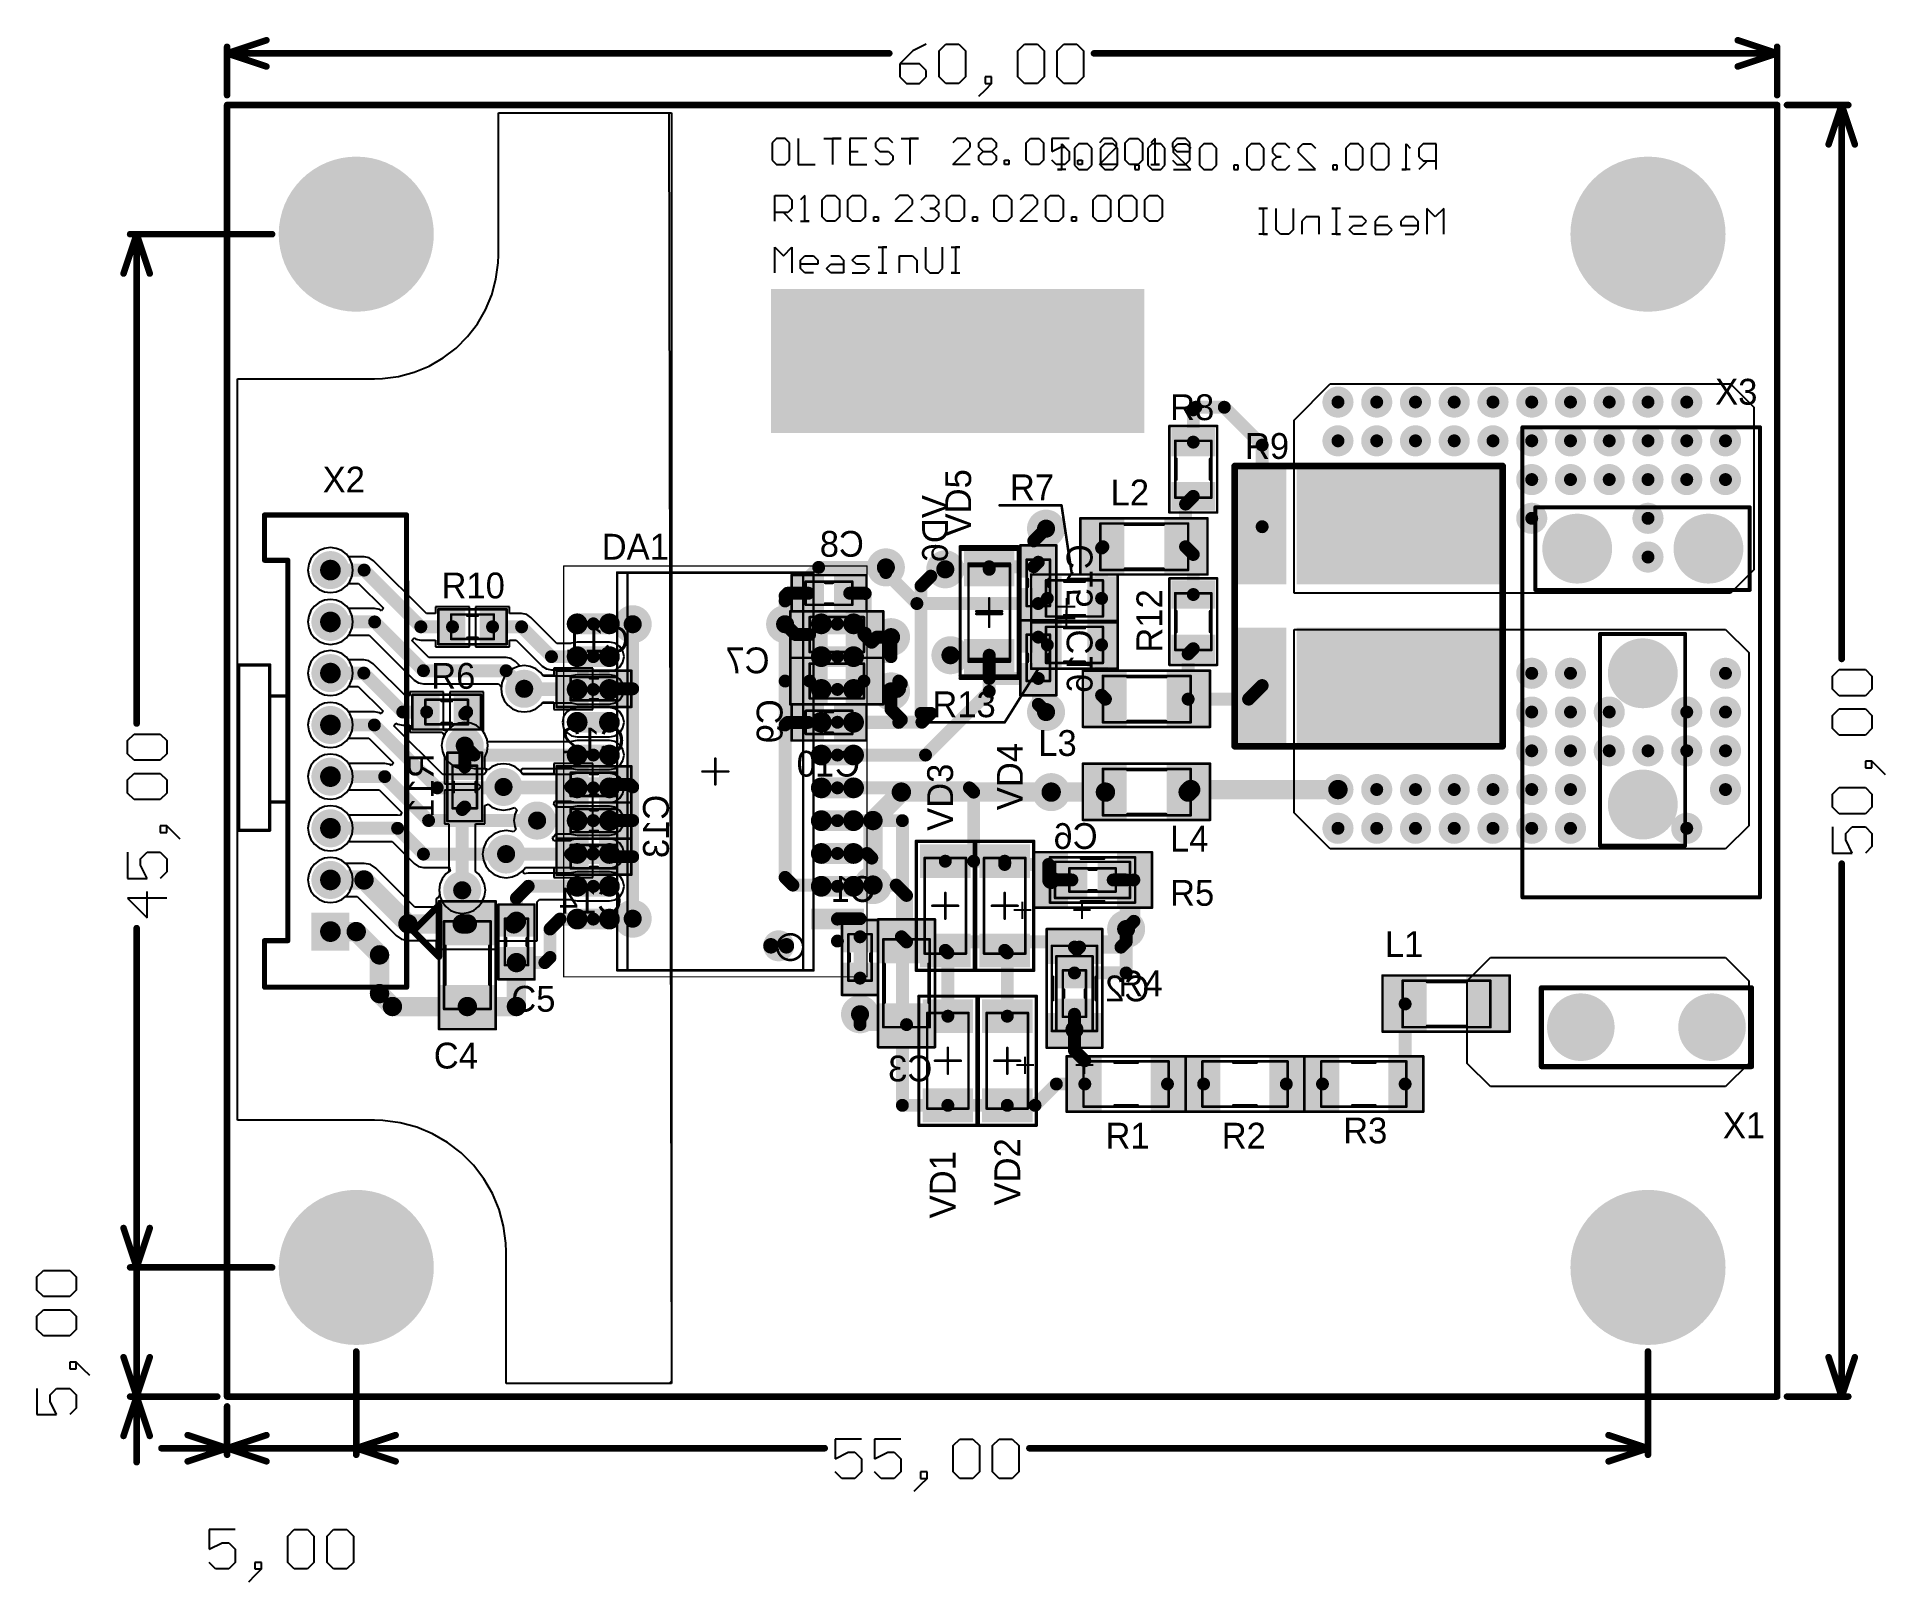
# Model space of a CAD drawing. Header units: millimetres. Extents: x 42.6 to 114.2, y 57.8 to 117.6.
import ezdxf

# ---------------------------------------------------------------- set-up
doc = ezdxf.new("R2010")
doc.units = ezdxf.units.MM
for name, color, linetype in [('BottomLayer', 5, 'Continuous'), ('BottomOverlay', 54, 'Continuous'), ('BottomPaste', 16, 'Continuous'), ('BottomSolder', 6, 'Continuous'), ('Mechanical1', 6, 'Continuous'), ('Mechanical13', 56, 'Continuous'), ('Mechanical15', 56, 'Continuous'), ('Mechanical21', 56, 'Continuous'), ('MultiLayer', 9, 'Continuous'), ('PadHoleLayer', 156, 'Continuous'), ('TopLayer', 1, 'Continuous'), ('TopOverlay', 2, 'Continuous'), ('TopPaste', 8, 'Continuous'), ('TopSolder', 216, 'Continuous'), ('ViaHoleLayer', 16, 'Continuous')]:
    doc.layers.add(name, color=color, linetype=linetype)

msp = doc.modelspace()

# ---------------------------------------------------------------- texts
at = {"layer": 'BottomOverlay', "text_generation_flag": 2}
for s, p in [('VD6', (77.9, 99.9)), ('C15', (83.5, 98)), ('C16', (83.5, 94.7)), ('C9', (71.5, 92)), ('R11', (58, 89.9)), ('C13', (67.1, 88.3))]:
    msp.add_text(s, height=1, rotation=90, dxfattribs=at).set_placement(p)
for s, p in [('C8', (74.651, 97.511)), ('C11', (65.557, 93.802)), ('C7', (71, 93)), ('C12', (65.4, 89.9)), ('C10', (74.5, 89)), ('C6', (83.7, 86.2)), ('C1', (75.108, 84.15)), ('C14', (65.3, 83.7)), ('C2', (85.7, 80.3)), ('C3', (77.3, 77.2))]:
    msp.add_text(s, height=1, dxfattribs=at).set_placement(p)
at = {"layer": 'TopOverlay'}
for s, p in [('R8', (86.5, 102.8)), ('X3', (107.6, 103.4)), ('R9', (89.4, 101.3)), ('X2', (53.7, 100)), ('R7', (80.3, 99.7)), ('L2', (84.2, 99.5)), ('DA1', (64.5, 97.4)), ('R10', (58.3, 95.9)), ('R6', (57.9, 92.4)), ('R13', (77.3, 91.3)), ('L3', (81.4, 89.8)), ('L4', (86.5, 86.1)), ('R5', (86.5, 84)), ('L1', (94.818, 82.017)), ('C5', (61, 79.9)), ('R4', (84.5, 80.5)), ('C4', (58, 77.7)), ('X1', (107.9, 75)), ('R1', (84, 74.6)), ('R2', (88.5, 74.6)), ('R3', (93.2, 74.8))]:
    msp.add_text(s, height=1, dxfattribs=at).set_placement(p)
for s, p in [('VD5', (78.8, 98.3)), ('R12', (86.2, 93.8)), ('VD4', (80.8, 87.7)), ('VD3', (78.1, 86.9)), ('VD1', (78.2, 71.9)), ('VD2', (80.7, 72.4))]:
    msp.add_text(s, height=1, rotation=90, dxfattribs=at).set_placement(p)

# ---------------------------------------------------------------- blocks, each defined once
blk = doc.blocks.new('SMD_C_0603_B_1')
at = {"layer": 'BottomLayer'}
for points in [[(-1.3, 0.55), (-1.3, -0.55), (-0.3, 0.55), (-0.3, -0.55)], [(0.3, 0.55), (0.3, -0.55), (1.3, 0.55), (1.3, -0.55)]]:
    blk.add_solid(points, dxfattribs=at)
at = {"layer": 'BottomOverlay', "const_width": 0.1}
for points in [[(-1.45, -0.7), (-1.45, 0.7)], [(1.45, 0.7), (-1.45, 0.7)], [(1.45, -0.7), (1.45, 0.7)], [(0.15, 0.4), (-0.15, 0.4)], [(1.45, -0.7), (-1.45, -0.7)], [(0.15, -0.4), (-0.15, -0.4)]]:
    blk.add_lwpolyline(points, dxfattribs=at)
at = {"layer": 'BottomOverlay', "const_width": 0.05}
for points in [[(-1.475, 0.7, 1), (-1.425, 0.7, 1)], [(-1.475, 0.7, 1), (-1.425, 0.7, 1)], [(1.425, 0.7, 1), (1.475, 0.7, 1)], [(1.425, 0.7, 1), (1.475, 0.7, 1)], [(-0.175, 0.4, 1), (-0.125, 0.4, 1)], [(0.125, 0.4, 1), (0.175, 0.4, 1)], [(-1.475, -0.7, 1), (-1.425, -0.7, 1)], [(-1.475, -0.7, 1), (-1.425, -0.7, 1)], [(-0.175, -0.4, 1), (-0.125, -0.4, 1)], [(0.125, -0.4, 1), (0.175, -0.4, 1)], [(1.425, -0.7, 1), (1.475, -0.7, 1)], [(1.425, -0.7, 1), (1.475, -0.7, 1)]]:
    blk.add_lwpolyline(points, format="xyb", close=True, dxfattribs=at)
at = {"layer": 'BottomPaste'}
for points in [[(-1.3, 0.55), (-1.3, -0.55), (-0.3, 0.55), (-0.3, -0.55)], [(0.3, 0.55), (0.3, -0.55), (1.3, 0.55), (1.3, -0.55)]]:
    blk.add_solid(points, dxfattribs=at)
at = {"layer": 'BottomSolder'}
for points in [[(-1.402, 0.652), (-1.402, -0.652), (-0.198, 0.652), (-0.198, -0.652)], [(0.198, 0.652), (0.198, -0.652), (1.402, 0.652), (1.402, -0.652)]]:
    blk.add_solid(points, dxfattribs=at)
at = {"layer": 'Mechanical13', "const_width": 0.1}
for points in [[(-0.9, -0.45), (-0.9, 0.45)], [(0.9, 0.45), (-0.9, 0.45)], [(0.9, -0.45), (0.9, 0.45)], [(0.9, -0.45), (-0.9, -0.45)]]:
    blk.add_lwpolyline(points, dxfattribs=at)
at = {"layer": 'Mechanical13', "const_width": 0.05}
for points in [[(-0.925, 0.45, 1), (-0.875, 0.45, 1)], [(-0.925, 0.45, 1), (-0.875, 0.45, 1)], [(0.875, 0.45, 1), (0.925, 0.45, 1)], [(0.875, 0.45, 1), (0.925, 0.45, 1)], [(-0.925, -0.45, 1), (-0.875, -0.45, 1)], [(-0.925, -0.45, 1), (-0.875, -0.45, 1)], [(0.875, -0.45, 1), (0.925, -0.45, 1)], [(0.875, -0.45, 1), (0.925, -0.45, 1)]]:
    blk.add_lwpolyline(points, format="xyb", close=True, dxfattribs=at)
at = {"layer": 'Mechanical15', "const_width": 0.05}
for points in [[(-1.475, -0.7), (-1.475, 0.7)], [(1.45, 0.7), (-1.475, 0.7)], [(1.45, -0.7), (1.45, 0.7)], [(1.45, -0.7), (-1.475, -0.7)]]:
    blk.add_lwpolyline(points, dxfattribs=at)
at = {"layer": 'Mechanical15', "const_width": 0.025}
for points in [[(-1.488, 0.7, 1), (-1.463, 0.7, 1)], [(-1.488, 0.7, 1), (-1.463, 0.7, 1)], [(1.438, 0.7, 1), (1.462, 0.7, 1)], [(1.438, 0.7, 1), (1.462, 0.7, 1)], [(-1.488, -0.7, 1), (-1.463, -0.7, 1)], [(-1.488, -0.7, 1), (-1.463, -0.7, 1)], [(1.438, -0.7, 1), (1.462, -0.7, 1)], [(1.438, -0.7, 1), (1.462, -0.7, 1)]]:
    blk.add_lwpolyline(points, format="xyb", close=True, dxfattribs=at)
blk = doc.blocks.new('SMD_C_0603_B_2')
at = {"layer": 'BottomLayer'}
for points in [[(-1.3, 0.55), (-1.3, -0.55), (-0.3, 0.55), (-0.3, -0.55)], [(0.3, 0.55), (0.3, -0.55), (1.3, 0.55), (1.3, -0.55)]]:
    blk.add_solid(points, dxfattribs=at)
at = {"layer": 'BottomOverlay', "const_width": 0.1}
for points in [[(-1.45, -0.7), (-1.45, 0.7)], [(1.45, 0.7), (-1.45, 0.7)], [(1.45, -0.7), (1.45, 0.7)], [(0.15, 0.4), (-0.15, 0.4)], [(1.45, -0.7), (-1.45, -0.7)], [(0.15, -0.4), (-0.15, -0.4)]]:
    blk.add_lwpolyline(points, dxfattribs=at)
at = {"layer": 'BottomOverlay', "const_width": 0.05}
for points in [[(-1.475, 0.7, 1), (-1.425, 0.7, 1)], [(-1.475, 0.7, 1), (-1.425, 0.7, 1)], [(1.425, 0.7, 1), (1.475, 0.7, 1)], [(1.425, 0.7, 1), (1.475, 0.7, 1)], [(-0.175, 0.4, 1), (-0.125, 0.4, 1)], [(0.125, 0.4, 1), (0.175, 0.4, 1)], [(-1.475, -0.7, 1), (-1.425, -0.7, 1)], [(-1.475, -0.7, 1), (-1.425, -0.7, 1)], [(-0.175, -0.4, 1), (-0.125, -0.4, 1)], [(0.125, -0.4, 1), (0.175, -0.4, 1)], [(1.425, -0.7, 1), (1.475, -0.7, 1)], [(1.425, -0.7, 1), (1.475, -0.7, 1)]]:
    blk.add_lwpolyline(points, format="xyb", close=True, dxfattribs=at)
at = {"layer": 'BottomPaste'}
for points in [[(-1.3, 0.55), (-1.3, -0.55), (-0.3, 0.55), (-0.3, -0.55)], [(0.3, 0.55), (0.3, -0.55), (1.3, 0.55), (1.3, -0.55)]]:
    blk.add_solid(points, dxfattribs=at)
at = {"layer": 'BottomSolder'}
for points in [[(-1.402, 0.652), (-1.402, -0.652), (-0.198, 0.652), (-0.198, -0.652)], [(0.198, 0.652), (0.198, -0.652), (1.402, 0.652), (1.402, -0.652)]]:
    blk.add_solid(points, dxfattribs=at)
at = {"layer": 'Mechanical13', "const_width": 0.1}
for points in [[(-0.9, -0.45), (-0.9, 0.45)], [(0.9, 0.45), (-0.9, 0.45)], [(0.9, -0.45), (0.9, 0.45)], [(0.9, -0.45), (-0.9, -0.45)]]:
    blk.add_lwpolyline(points, dxfattribs=at)
at = {"layer": 'Mechanical13', "const_width": 0.05}
for points in [[(-0.925, 0.45, 1), (-0.875, 0.45, 1)], [(-0.925, 0.45, 1), (-0.875, 0.45, 1)], [(0.875, 0.45, 1), (0.925, 0.45, 1)], [(0.875, 0.45, 1), (0.925, 0.45, 1)], [(-0.925, -0.45, 1), (-0.875, -0.45, 1)], [(-0.925, -0.45, 1), (-0.875, -0.45, 1)], [(0.875, -0.45, 1), (0.925, -0.45, 1)], [(0.875, -0.45, 1), (0.925, -0.45, 1)]]:
    blk.add_lwpolyline(points, format="xyb", close=True, dxfattribs=at)
at = {"layer": 'Mechanical15', "const_width": 0.05}
for points in [[(-1.475, -0.7), (-1.475, 0.7)], [(1.45, 0.7), (-1.475, 0.7)], [(1.45, -0.7), (1.45, 0.7)], [(1.45, -0.7), (-1.475, -0.7)]]:
    blk.add_lwpolyline(points, dxfattribs=at)
at = {"layer": 'Mechanical15', "const_width": 0.025}
for points in [[(-1.488, 0.7, 1), (-1.463, 0.7, 1)], [(-1.488, 0.7, 1), (-1.463, 0.7, 1)], [(1.438, 0.7, 1), (1.462, 0.7, 1)], [(1.438, 0.7, 1), (1.462, 0.7, 1)], [(-1.488, -0.7, 1), (-1.463, -0.7, 1)], [(-1.488, -0.7, 1), (-1.463, -0.7, 1)], [(1.438, -0.7, 1), (1.462, -0.7, 1)], [(1.438, -0.7, 1), (1.462, -0.7, 1)]]:
    blk.add_lwpolyline(points, format="xyb", close=True, dxfattribs=at)
blk = doc.blocks.new('SMD_C_1206_B_3')
at = {"layer": 'BottomLayer'}
for points in [[(-2.325, 0.95), (-2.325, -0.95), (-0.875, 0.95), (-0.875, -0.95)], [(0.875, 0.95), (0.875, -0.95), (2.325, 0.95), (2.325, -0.95)]]:
    blk.add_solid(points, dxfattribs=at)
at = {"layer": 'BottomOverlay', "const_width": 0.1}
for points in [[(-2.475, -1.1), (-2.475, 1.1)], [(2.475, 1.1), (-2.475, 1.1)], [(0.75, 0.85), (-0.75, 0.85)], [(2.475, -1.1), (2.475, 1.1)], [(2.475, -1.1), (-2.475, -1.1)], [(0.75, -0.85), (-0.75, -0.85)]]:
    blk.add_lwpolyline(points, dxfattribs=at)
at = {"layer": 'BottomOverlay', "const_width": 0.05}
for points in [[(-2.5, 1.1, 1), (-2.45, 1.1, 1)], [(-2.5, 1.1, 1), (-2.45, 1.1, 1)], [(-0.775, 0.85, 1), (-0.725, 0.85, 1)], [(0.725, 0.85, 1), (0.775, 0.85, 1)], [(2.45, 1.1, 1), (2.5, 1.1, 1)], [(2.45, 1.1, 1), (2.5, 1.1, 1)], [(-2.5, -1.1, 1), (-2.45, -1.1, 1)], [(-2.5, -1.1, 1), (-2.45, -1.1, 1)], [(-0.775, -0.85, 1), (-0.725, -0.85, 1)], [(0.725, -0.85, 1), (0.775, -0.85, 1)], [(2.45, -1.1, 1), (2.5, -1.1, 1)], [(2.45, -1.1, 1), (2.5, -1.1, 1)]]:
    blk.add_lwpolyline(points, format="xyb", close=True, dxfattribs=at)
at = {"layer": 'BottomPaste'}
for points in [[(-2.325, 0.95), (-2.325, -0.95), (-0.875, 0.95), (-0.875, -0.95)], [(0.875, 0.95), (0.875, -0.95), (2.325, 0.95), (2.325, -0.95)]]:
    blk.add_solid(points, dxfattribs=at)
at = {"layer": 'BottomSolder'}
for points in [[(-2.427, 1.052), (-2.427, -1.052), (-0.773, 1.052), (-0.773, -1.052)], [(0.773, 1.052), (0.773, -1.052), (2.427, 1.052), (2.427, -1.052)]]:
    blk.add_solid(points, dxfattribs=at)
at = {"layer": 'Mechanical13', "const_width": 0.1}
for points in [[(-1.7, -0.9), (-1.7, 0.9)], [(1.7, 0.9), (-1.7, 0.9)], [(1.7, -0.9), (1.7, 0.9)], [(1.7, -0.9), (-1.7, -0.9)]]:
    blk.add_lwpolyline(points, dxfattribs=at)
at = {"layer": 'Mechanical13', "const_width": 0.05}
for points in [[(-1.725, 0.9, 1), (-1.675, 0.9, 1)], [(-1.725, 0.9, 1), (-1.675, 0.9, 1)], [(1.675, 0.9, 1), (1.725, 0.9, 1)], [(1.675, 0.9, 1), (1.725, 0.9, 1)], [(-1.725, -0.9, 1), (-1.675, -0.9, 1)], [(-1.725, -0.9, 1), (-1.675, -0.9, 1)], [(1.675, -0.9, 1), (1.725, -0.9, 1)], [(1.675, -0.9, 1), (1.725, -0.9, 1)]]:
    blk.add_lwpolyline(points, format="xyb", close=True, dxfattribs=at)
at = {"layer": 'Mechanical15', "const_width": 0.05}
for points in [[(-2.5, -1.1), (-2.5, 1.1)], [(2.475, 1.1), (-2.5, 1.1)], [(2.475, -1.1), (2.475, 1.1)], [(2.475, -1.1), (-2.5, -1.1)]]:
    blk.add_lwpolyline(points, dxfattribs=at)
at = {"layer": 'Mechanical15', "const_width": 0.025}
for points in [[(-2.512, 1.1, 1), (-2.488, 1.1, 1)], [(-2.512, 1.1, 1), (-2.488, 1.1, 1)], [(2.462, 1.1, 1), (2.487, 1.1, 1)], [(2.462, 1.1, 1), (2.487, 1.1, 1)], [(-2.512, -1.1, 1), (-2.488, -1.1, 1)], [(-2.512, -1.1, 1), (-2.488, -1.1, 1)], [(2.462, -1.1, 1), (2.487, -1.1, 1)], [(2.462, -1.1, 1), (2.487, -1.1, 1)]]:
    blk.add_lwpolyline(points, format="xyb", close=True, dxfattribs=at)
blk = doc.blocks.new('SMD_C_1206_4')
at = {"layer": 'Mechanical13', "const_width": 0.1}
for points in [[(-1.7, -0.9), (-1.7, 0.9)], [(1.7, 0.9), (-1.7, 0.9)], [(1.7, -0.9), (1.7, 0.9)], [(1.7, -0.9), (-1.7, -0.9)]]:
    blk.add_lwpolyline(points, dxfattribs=at)
at = {"layer": 'Mechanical13', "const_width": 0.05}
for points in [[(-1.725, 0.9, 1), (-1.675, 0.9, 1)], [(-1.725, 0.9, 1), (-1.675, 0.9, 1)], [(1.675, 0.9, 1), (1.725, 0.9, 1)], [(1.675, 0.9, 1), (1.725, 0.9, 1)], [(-1.725, -0.9, 1), (-1.675, -0.9, 1)], [(-1.725, -0.9, 1), (-1.675, -0.9, 1)], [(1.675, -0.9, 1), (1.725, -0.9, 1)], [(1.675, -0.9, 1), (1.725, -0.9, 1)]]:
    blk.add_lwpolyline(points, format="xyb", close=True, dxfattribs=at)
at = {"layer": 'Mechanical15', "const_width": 0.05}
for points in [[(-2.5, -1.1), (-2.5, 1.1)], [(2.475, 1.1), (-2.5, 1.1)], [(2.475, -1.1), (2.475, 1.1)], [(2.475, -1.1), (-2.5, -1.1)]]:
    blk.add_lwpolyline(points, dxfattribs=at)
at = {"layer": 'Mechanical15', "const_width": 0.025}
for points in [[(-2.512, 1.1, 1), (-2.488, 1.1, 1)], [(-2.512, 1.1, 1), (-2.488, 1.1, 1)], [(2.462, 1.1, 1), (2.487, 1.1, 1)], [(2.462, 1.1, 1), (2.487, 1.1, 1)], [(-2.512, -1.1, 1), (-2.488, -1.1, 1)], [(-2.512, -1.1, 1), (-2.488, -1.1, 1)], [(2.462, -1.1, 1), (2.487, -1.1, 1)], [(2.462, -1.1, 1), (2.487, -1.1, 1)]]:
    blk.add_lwpolyline(points, format="xyb", close=True, dxfattribs=at)
at = {"layer": 'TopLayer'}
for points in [[(-0.875, -0.95), (-0.875, 0.95), (-2.325, -0.95), (-2.325, 0.95)], [(2.325, -0.95), (2.325, 0.95), (0.875, -0.95), (0.875, 0.95)]]:
    blk.add_solid(points, dxfattribs=at)
at = {"layer": 'TopOverlay', "const_width": 0.1}
for points in [[(-2.475, -1.1), (-2.475, 1.1)], [(2.475, 1.1), (-2.475, 1.1)], [(0.75, 0.85), (-0.75, 0.85)], [(2.475, -1.1), (2.475, 1.1)], [(2.475, -1.1), (-2.475, -1.1)], [(0.75, -0.85), (-0.75, -0.85)]]:
    blk.add_lwpolyline(points, dxfattribs=at)
at = {"layer": 'TopOverlay', "const_width": 0.05}
for points in [[(-2.5, 1.1, 1), (-2.45, 1.1, 1)], [(-2.5, 1.1, 1), (-2.45, 1.1, 1)], [(-0.775, 0.85, 1), (-0.725, 0.85, 1)], [(0.725, 0.85, 1), (0.775, 0.85, 1)], [(2.45, 1.1, 1), (2.5, 1.1, 1)], [(2.45, 1.1, 1), (2.5, 1.1, 1)], [(-2.5, -1.1, 1), (-2.45, -1.1, 1)], [(-2.5, -1.1, 1), (-2.45, -1.1, 1)], [(-0.775, -0.85, 1), (-0.725, -0.85, 1)], [(0.725, -0.85, 1), (0.775, -0.85, 1)], [(2.45, -1.1, 1), (2.5, -1.1, 1)], [(2.45, -1.1, 1), (2.5, -1.1, 1)]]:
    blk.add_lwpolyline(points, format="xyb", close=True, dxfattribs=at)
at = {"layer": 'TopPaste'}
for points in [[(-0.875, -0.95), (-0.875, 0.95), (-2.325, -0.95), (-2.325, 0.95)], [(2.325, -0.95), (2.325, 0.95), (0.875, -0.95), (0.875, 0.95)]]:
    blk.add_solid(points, dxfattribs=at)
at = {"layer": 'TopSolder'}
for points in [[(-0.773, -1.052), (-0.773, 1.052), (-2.427, -1.052), (-2.427, 1.052)], [(2.427, -1.052), (2.427, 1.052), (0.773, -1.052), (0.773, 1.052)]]:
    blk.add_solid(points, dxfattribs=at)
blk = doc.blocks.new('SMD_C_0603_5')
at = {"layer": 'Mechanical13', "const_width": 0.1}
for points in [[(-0.9, -0.45), (-0.9, 0.45)], [(0.9, 0.45), (-0.9, 0.45)], [(0.9, -0.45), (0.9, 0.45)], [(0.9, -0.45), (-0.9, -0.45)]]:
    blk.add_lwpolyline(points, dxfattribs=at)
at = {"layer": 'Mechanical13', "const_width": 0.05}
for points in [[(-0.925, 0.45, 1), (-0.875, 0.45, 1)], [(-0.925, 0.45, 1), (-0.875, 0.45, 1)], [(0.875, 0.45, 1), (0.925, 0.45, 1)], [(0.875, 0.45, 1), (0.925, 0.45, 1)], [(-0.925, -0.45, 1), (-0.875, -0.45, 1)], [(-0.925, -0.45, 1), (-0.875, -0.45, 1)], [(0.875, -0.45, 1), (0.925, -0.45, 1)], [(0.875, -0.45, 1), (0.925, -0.45, 1)]]:
    blk.add_lwpolyline(points, format="xyb", close=True, dxfattribs=at)
at = {"layer": 'Mechanical15', "const_width": 0.05}
for points in [[(-1.475, -0.7), (-1.475, 0.7)], [(1.45, 0.7), (-1.475, 0.7)], [(1.45, -0.7), (1.45, 0.7)], [(1.45, -0.7), (-1.475, -0.7)]]:
    blk.add_lwpolyline(points, dxfattribs=at)
at = {"layer": 'Mechanical15', "const_width": 0.025}
for points in [[(-1.488, 0.7, 1), (-1.463, 0.7, 1)], [(-1.488, 0.7, 1), (-1.463, 0.7, 1)], [(1.438, 0.7, 1), (1.462, 0.7, 1)], [(1.438, 0.7, 1), (1.462, 0.7, 1)], [(-1.488, -0.7, 1), (-1.463, -0.7, 1)], [(-1.488, -0.7, 1), (-1.463, -0.7, 1)], [(1.438, -0.7, 1), (1.462, -0.7, 1)], [(1.438, -0.7, 1), (1.462, -0.7, 1)]]:
    blk.add_lwpolyline(points, format="xyb", close=True, dxfattribs=at)
at = {"layer": 'TopLayer'}
for points in [[(-0.3, -0.55), (-0.3, 0.55), (-1.3, -0.55), (-1.3, 0.55)], [(1.3, -0.55), (1.3, 0.55), (0.3, -0.55), (0.3, 0.55)]]:
    blk.add_solid(points, dxfattribs=at)
at = {"layer": 'TopOverlay', "const_width": 0.1}
for points in [[(-1.45, -0.7), (-1.45, 0.7)], [(1.45, 0.7), (-1.45, 0.7)], [(1.45, -0.7), (1.45, 0.7)], [(0.15, 0.4), (-0.15, 0.4)], [(1.45, -0.7), (-1.45, -0.7)], [(0.15, -0.4), (-0.15, -0.4)]]:
    blk.add_lwpolyline(points, dxfattribs=at)
at = {"layer": 'TopOverlay', "const_width": 0.05}
for points in [[(-1.475, 0.7, 1), (-1.425, 0.7, 1)], [(-1.475, 0.7, 1), (-1.425, 0.7, 1)], [(1.425, 0.7, 1), (1.475, 0.7, 1)], [(1.425, 0.7, 1), (1.475, 0.7, 1)], [(-0.175, 0.4, 1), (-0.125, 0.4, 1)], [(0.125, 0.4, 1), (0.175, 0.4, 1)], [(-1.475, -0.7, 1), (-1.425, -0.7, 1)], [(-1.475, -0.7, 1), (-1.425, -0.7, 1)], [(-0.175, -0.4, 1), (-0.125, -0.4, 1)], [(0.125, -0.4, 1), (0.175, -0.4, 1)], [(1.425, -0.7, 1), (1.475, -0.7, 1)], [(1.425, -0.7, 1), (1.475, -0.7, 1)]]:
    blk.add_lwpolyline(points, format="xyb", close=True, dxfattribs=at)
at = {"layer": 'TopPaste'}
for points in [[(-0.3, -0.55), (-0.3, 0.55), (-1.3, -0.55), (-1.3, 0.55)], [(1.3, -0.55), (1.3, 0.55), (0.3, -0.55), (0.3, 0.55)]]:
    blk.add_solid(points, dxfattribs=at)
at = {"layer": 'TopSolder'}
for points in [[(-0.198, -0.652), (-0.198, 0.652), (-1.402, -0.652), (-1.402, 0.652)], [(1.402, -0.652), (1.402, 0.652), (0.198, -0.652), (0.198, 0.652)]]:
    blk.add_solid(points, dxfattribs=at)
blk = doc.blocks.new('SMD_C_0603_B_6')
at = {"layer": 'BottomLayer'}
for points in [[(-1.3, 0.55), (-1.3, -0.55), (-0.3, 0.55), (-0.3, -0.55)], [(0.3, 0.55), (0.3, -0.55), (1.3, 0.55), (1.3, -0.55)]]:
    blk.add_solid(points, dxfattribs=at)
at = {"layer": 'BottomOverlay', "const_width": 0.1}
for points in [[(-1.45, -0.7), (-1.45, 0.7)], [(-1.45, 0.7), (1.45, 0.7)], [(1.45, -0.7), (1.45, 0.7)], [(-0.15, 0.4), (0.15, 0.4)], [(-1.45, -0.7), (1.45, -0.7)], [(-0.15, -0.4), (0.15, -0.4)]]:
    blk.add_lwpolyline(points, dxfattribs=at)
at = {"layer": 'BottomOverlay', "const_width": 0.05}
for points in [[(-1.475, 0.7, 1), (-1.425, 0.7, 1)], [(-1.475, 0.7, 1), (-1.425, 0.7, 1)], [(1.425, 0.7, 1), (1.475, 0.7, 1)], [(1.425, 0.7, 1), (1.475, 0.7, 1)], [(-0.175, 0.4, 1), (-0.125, 0.4, 1)], [(0.125, 0.4, 1), (0.175, 0.4, 1)], [(-1.475, -0.7, 1), (-1.425, -0.7, 1)], [(-1.475, -0.7, 1), (-1.425, -0.7, 1)], [(-0.175, -0.4, 1), (-0.125, -0.4, 1)], [(0.125, -0.4, 1), (0.175, -0.4, 1)], [(1.425, -0.7, 1), (1.475, -0.7, 1)], [(1.425, -0.7, 1), (1.475, -0.7, 1)]]:
    blk.add_lwpolyline(points, format="xyb", close=True, dxfattribs=at)
at = {"layer": 'BottomPaste'}
for points in [[(-1.3, 0.55), (-1.3, -0.55), (-0.3, 0.55), (-0.3, -0.55)], [(0.3, 0.55), (0.3, -0.55), (1.3, 0.55), (1.3, -0.55)]]:
    blk.add_solid(points, dxfattribs=at)
at = {"layer": 'BottomSolder'}
for points in [[(-1.402, 0.652), (-1.402, -0.652), (-0.198, 0.652), (-0.198, -0.652)], [(0.198, 0.652), (0.198, -0.652), (1.402, 0.652), (1.402, -0.652)]]:
    blk.add_solid(points, dxfattribs=at)
at = {"layer": 'Mechanical13', "const_width": 0.1}
for points in [[(-0.9, -0.45), (-0.9, 0.45)], [(-0.9, 0.45), (0.9, 0.45)], [(0.9, -0.45), (0.9, 0.45)], [(-0.9, -0.45), (0.9, -0.45)]]:
    blk.add_lwpolyline(points, dxfattribs=at)
at = {"layer": 'Mechanical13', "const_width": 0.05}
for points in [[(-0.925, 0.45, 1), (-0.875, 0.45, 1)], [(-0.925, 0.45, 1), (-0.875, 0.45, 1)], [(0.875, 0.45, 1), (0.925, 0.45, 1)], [(0.875, 0.45, 1), (0.925, 0.45, 1)], [(-0.925, -0.45, 1), (-0.875, -0.45, 1)], [(-0.925, -0.45, 1), (-0.875, -0.45, 1)], [(0.875, -0.45, 1), (0.925, -0.45, 1)], [(0.875, -0.45, 1), (0.925, -0.45, 1)]]:
    blk.add_lwpolyline(points, format="xyb", close=True, dxfattribs=at)
at = {"layer": 'Mechanical15', "const_width": 0.05}
for points in [[(-1.475, -0.7), (-1.475, 0.7)], [(-1.475, 0.7), (1.45, 0.7)], [(1.45, -0.7), (1.45, 0.7)], [(-1.475, -0.7), (1.45, -0.7)]]:
    blk.add_lwpolyline(points, dxfattribs=at)
at = {"layer": 'Mechanical15', "const_width": 0.025}
for points in [[(-1.488, 0.7, 1), (-1.463, 0.7, 1)], [(-1.488, 0.7, 1), (-1.463, 0.7, 1)], [(1.438, 0.7, 1), (1.462, 0.7, 1)], [(1.438, 0.7, 1), (1.462, 0.7, 1)], [(-1.488, -0.7, 1), (-1.463, -0.7, 1)], [(-1.488, -0.7, 1), (-1.463, -0.7, 1)], [(1.438, -0.7, 1), (1.462, -0.7, 1)], [(1.438, -0.7, 1), (1.462, -0.7, 1)]]:
    blk.add_lwpolyline(points, format="xyb", close=True, dxfattribs=at)
blk = doc.blocks.new('SMD_C_0805_B_7')
at = {"layer": 'BottomLayer'}
for points in [[(-1.65, 0.75), (-1.65, -0.75), (-0.45, 0.75), (-0.45, -0.75)], [(0.45, 0.75), (0.45, -0.75), (1.65, 0.75), (1.65, -0.75)]]:
    blk.add_solid(points, dxfattribs=at)
at = {"layer": 'BottomOverlay', "const_width": 0.1}
for points in [[(-1.8, -0.9), (-1.8, 0.9)], [(-1.8, 0.9), (1.8, 0.9)], [(-0.35, 0.675), (0.35, 0.675)], [(1.8, -0.9), (1.8, 0.9)], [(-0.35, -0.675), (0.35, -0.675)], [(-1.8, -0.9), (1.8, -0.9)]]:
    blk.add_lwpolyline(points, dxfattribs=at)
at = {"layer": 'BottomOverlay', "const_width": 0.05}
for points in [[(-1.825, 0.9, 1), (-1.775, 0.9, 1)], [(-1.825, 0.9, 1), (-1.775, 0.9, 1)], [(-0.375, 0.675, 1), (-0.325, 0.675, 1)], [(0.325, 0.675, 1), (0.375, 0.675, 1)], [(1.775, 0.9, 1), (1.825, 0.9, 1)], [(1.775, 0.9, 1), (1.825, 0.9, 1)], [(-0.375, -0.675, 1), (-0.325, -0.675, 1)], [(0.325, -0.675, 1), (0.375, -0.675, 1)], [(-1.825, -0.9, 1), (-1.775, -0.9, 1)], [(-1.825, -0.9, 1), (-1.775, -0.9, 1)], [(1.775, -0.9, 1), (1.825, -0.9, 1)], [(1.775, -0.9, 1), (1.825, -0.9, 1)]]:
    blk.add_lwpolyline(points, format="xyb", close=True, dxfattribs=at)
at = {"layer": 'BottomPaste'}
for points in [[(-1.65, 0.75), (-1.65, -0.75), (-0.45, 0.75), (-0.45, -0.75)], [(0.45, 0.75), (0.45, -0.75), (1.65, 0.75), (1.65, -0.75)]]:
    blk.add_solid(points, dxfattribs=at)
at = {"layer": 'BottomSolder'}
for points in [[(-1.752, 0.852), (-1.752, -0.852), (-0.348, 0.852), (-0.348, -0.852)], [(0.348, 0.852), (0.348, -0.852), (1.752, 0.852), (1.752, -0.852)]]:
    blk.add_solid(points, dxfattribs=at)
at = {"layer": 'Mechanical13', "const_width": 0.1}
for points in [[(-1.05, 0.675), (1.05, 0.675)], [(-1.05, -0.675), (-1.05, 0.675)], [(1.05, -0.675), (1.05, 0.675)], [(-1.05, -0.675), (1.05, -0.675)]]:
    blk.add_lwpolyline(points, dxfattribs=at)
at = {"layer": 'Mechanical13', "const_width": 0.05}
for points in [[(-1.075, 0.675, 1), (-1.025, 0.675, 1)], [(-1.075, 0.675, 1), (-1.025, 0.675, 1)], [(1.025, 0.675, 1), (1.075, 0.675, 1)], [(1.025, 0.675, 1), (1.075, 0.675, 1)], [(-1.075, -0.675, 1), (-1.025, -0.675, 1)], [(-1.075, -0.675, 1), (-1.025, -0.675, 1)], [(1.025, -0.675, 1), (1.075, -0.675, 1)], [(1.025, -0.675, 1), (1.075, -0.675, 1)]]:
    blk.add_lwpolyline(points, format="xyb", close=True, dxfattribs=at)
at = {"layer": 'Mechanical15', "const_width": 0.05}
for points in [[(-1.8, 0.9), (1.825, 0.9)], [(-1.8, -0.9), (-1.8, 0.9)], [(1.825, -0.9), (1.825, 0.9)], [(-1.8, -0.9), (1.825, -0.9)]]:
    blk.add_lwpolyline(points, dxfattribs=at)
at = {"layer": 'Mechanical15', "const_width": 0.025}
for points in [[(-1.812, 0.9, 1), (-1.787, 0.9, 1)], [(-1.812, 0.9, 1), (-1.787, 0.9, 1)], [(1.813, 0.9, 1), (1.837, 0.9, 1)], [(1.813, 0.9, 1), (1.837, 0.9, 1)], [(-1.812, -0.9, 1), (-1.787, -0.9, 1)], [(-1.812, -0.9, 1), (-1.787, -0.9, 1)], [(1.813, -0.9, 1), (1.837, -0.9, 1)], [(1.813, -0.9, 1), (1.837, -0.9, 1)]]:
    blk.add_lwpolyline(points, format="xyb", close=True, dxfattribs=at)
blk = doc.blocks.new('SMD_C_0603_B_8')
at = {"layer": 'BottomLayer'}
for points in [[(-1.3, 0.55), (-1.3, -0.55), (-0.3, 0.55), (-0.3, -0.55)], [(0.3, 0.55), (0.3, -0.55), (1.3, 0.55), (1.3, -0.55)]]:
    blk.add_solid(points, dxfattribs=at)
at = {"layer": 'BottomOverlay', "const_width": 0.1}
for points in [[(-1.45, 0.7), (-1.45, -0.7)], [(1.45, 0.7), (-1.45, 0.7)], [(1.45, 0.7), (1.45, -0.7)], [(0.15, 0.4), (-0.15, 0.4)], [(1.45, -0.7), (-1.45, -0.7)], [(0.15, -0.4), (-0.15, -0.4)]]:
    blk.add_lwpolyline(points, dxfattribs=at)
at = {"layer": 'BottomOverlay', "const_width": 0.05}
for points in [[(-1.475, 0.7, 1), (-1.425, 0.7, 1)], [(-1.475, 0.7, 1), (-1.425, 0.7, 1)], [(1.425, 0.7, 1), (1.475, 0.7, 1)], [(1.425, 0.7, 1), (1.475, 0.7, 1)], [(-0.175, 0.4, 1), (-0.125, 0.4, 1)], [(0.125, 0.4, 1), (0.175, 0.4, 1)], [(-1.475, -0.7, 1), (-1.425, -0.7, 1)], [(-1.475, -0.7, 1), (-1.425, -0.7, 1)], [(-0.175, -0.4, 1), (-0.125, -0.4, 1)], [(0.125, -0.4, 1), (0.175, -0.4, 1)], [(1.425, -0.7, 1), (1.475, -0.7, 1)], [(1.425, -0.7, 1), (1.475, -0.7, 1)]]:
    blk.add_lwpolyline(points, format="xyb", close=True, dxfattribs=at)
at = {"layer": 'BottomPaste'}
for points in [[(-1.3, 0.55), (-1.3, -0.55), (-0.3, 0.55), (-0.3, -0.55)], [(0.3, 0.55), (0.3, -0.55), (1.3, 0.55), (1.3, -0.55)]]:
    blk.add_solid(points, dxfattribs=at)
at = {"layer": 'BottomSolder'}
for points in [[(-1.402, 0.652), (-1.402, -0.652), (-0.198, 0.652), (-0.198, -0.652)], [(0.198, 0.652), (0.198, -0.652), (1.402, 0.652), (1.402, -0.652)]]:
    blk.add_solid(points, dxfattribs=at)
at = {"layer": 'Mechanical13', "const_width": 0.1}
for points in [[(-0.9, 0.45), (-0.9, -0.45)], [(0.9, 0.45), (-0.9, 0.45)], [(0.9, 0.45), (0.9, -0.45)], [(0.9, -0.45), (-0.9, -0.45)]]:
    blk.add_lwpolyline(points, dxfattribs=at)
at = {"layer": 'Mechanical13', "const_width": 0.05}
for points in [[(-0.925, 0.45, 1), (-0.875, 0.45, 1)], [(-0.925, 0.45, 1), (-0.875, 0.45, 1)], [(0.875, 0.45, 1), (0.925, 0.45, 1)], [(0.875, 0.45, 1), (0.925, 0.45, 1)], [(-0.925, -0.45, 1), (-0.875, -0.45, 1)], [(-0.925, -0.45, 1), (-0.875, -0.45, 1)], [(0.875, -0.45, 1), (0.925, -0.45, 1)], [(0.875, -0.45, 1), (0.925, -0.45, 1)]]:
    blk.add_lwpolyline(points, format="xyb", close=True, dxfattribs=at)
at = {"layer": 'Mechanical15', "const_width": 0.05}
for points in [[(-1.475, 0.7), (-1.475, -0.7)], [(1.45, 0.7), (-1.475, 0.7)], [(1.45, 0.7), (1.45, -0.7)], [(1.45, -0.7), (-1.475, -0.7)]]:
    blk.add_lwpolyline(points, dxfattribs=at)
at = {"layer": 'Mechanical15', "const_width": 0.025}
for points in [[(-1.488, 0.7, 1), (-1.463, 0.7, 1)], [(-1.488, 0.7, 1), (-1.463, 0.7, 1)], [(1.438, 0.7, 1), (1.462, 0.7, 1)], [(1.438, 0.7, 1), (1.462, 0.7, 1)], [(-1.488, -0.7, 1), (-1.463, -0.7, 1)], [(-1.488, -0.7, 1), (-1.463, -0.7, 1)], [(1.438, -0.7, 1), (1.462, -0.7, 1)], [(1.438, -0.7, 1), (1.462, -0.7, 1)]]:
    blk.add_lwpolyline(points, format="xyb", close=True, dxfattribs=at)
blk = doc.blocks.new('SMD_C_0805_B_9')
at = {"layer": 'BottomLayer'}
for points in [[(-1.65, 0.75), (-1.65, -0.75), (-0.45, 0.75), (-0.45, -0.75)], [(0.45, 0.75), (0.45, -0.75), (1.65, 0.75), (1.65, -0.75)]]:
    blk.add_solid(points, dxfattribs=at)
at = {"layer": 'BottomOverlay', "const_width": 0.1}
for points in [[(-1.8, -0.9), (-1.8, 0.9)], [(-1.8, 0.9), (1.8, 0.9)], [(-0.35, 0.675), (0.35, 0.675)], [(1.8, -0.9), (1.8, 0.9)], [(-0.35, -0.675), (0.35, -0.675)], [(-1.8, -0.9), (1.8, -0.9)]]:
    blk.add_lwpolyline(points, dxfattribs=at)
at = {"layer": 'BottomOverlay', "const_width": 0.05}
for points in [[(-1.825, 0.9, 1), (-1.775, 0.9, 1)], [(-1.825, 0.9, 1), (-1.775, 0.9, 1)], [(-0.375, 0.675, 1), (-0.325, 0.675, 1)], [(0.325, 0.675, 1), (0.375, 0.675, 1)], [(1.775, 0.9, 1), (1.825, 0.9, 1)], [(1.775, 0.9, 1), (1.825, 0.9, 1)], [(-0.375, -0.675, 1), (-0.325, -0.675, 1)], [(0.325, -0.675, 1), (0.375, -0.675, 1)], [(-1.825, -0.9, 1), (-1.775, -0.9, 1)], [(-1.825, -0.9, 1), (-1.775, -0.9, 1)], [(1.775, -0.9, 1), (1.825, -0.9, 1)], [(1.775, -0.9, 1), (1.825, -0.9, 1)]]:
    blk.add_lwpolyline(points, format="xyb", close=True, dxfattribs=at)
at = {"layer": 'BottomPaste'}
for points in [[(-1.65, 0.75), (-1.65, -0.75), (-0.45, 0.75), (-0.45, -0.75)], [(0.45, 0.75), (0.45, -0.75), (1.65, 0.75), (1.65, -0.75)]]:
    blk.add_solid(points, dxfattribs=at)
at = {"layer": 'BottomSolder'}
for points in [[(-1.752, 0.852), (-1.752, -0.852), (-0.348, 0.852), (-0.348, -0.852)], [(0.348, 0.852), (0.348, -0.852), (1.752, 0.852), (1.752, -0.852)]]:
    blk.add_solid(points, dxfattribs=at)
at = {"layer": 'Mechanical13', "const_width": 0.1}
for points in [[(-1.05, 0.675), (1.05, 0.675)], [(-1.05, -0.675), (-1.05, 0.675)], [(1.05, -0.675), (1.05, 0.675)], [(-1.05, -0.675), (1.05, -0.675)]]:
    blk.add_lwpolyline(points, dxfattribs=at)
at = {"layer": 'Mechanical13', "const_width": 0.05}
for points in [[(-1.075, 0.675, 1), (-1.025, 0.675, 1)], [(-1.075, 0.675, 1), (-1.025, 0.675, 1)], [(1.025, 0.675, 1), (1.075, 0.675, 1)], [(1.025, 0.675, 1), (1.075, 0.675, 1)], [(-1.075, -0.675, 1), (-1.025, -0.675, 1)], [(-1.075, -0.675, 1), (-1.025, -0.675, 1)], [(1.025, -0.675, 1), (1.075, -0.675, 1)], [(1.025, -0.675, 1), (1.075, -0.675, 1)]]:
    blk.add_lwpolyline(points, format="xyb", close=True, dxfattribs=at)
at = {"layer": 'Mechanical15', "const_width": 0.05}
for points in [[(-1.8, 0.9), (1.825, 0.9)], [(-1.8, -0.9), (-1.8, 0.9)], [(1.825, -0.9), (1.825, 0.9)], [(-1.8, -0.9), (1.825, -0.9)]]:
    blk.add_lwpolyline(points, dxfattribs=at)
at = {"layer": 'Mechanical15', "const_width": 0.025}
for points in [[(-1.812, 0.9, 1), (-1.787, 0.9, 1)], [(-1.812, 0.9, 1), (-1.787, 0.9, 1)], [(1.813, 0.9, 1), (1.837, 0.9, 1)], [(1.813, 0.9, 1), (1.837, 0.9, 1)], [(-1.812, -0.9, 1), (-1.787, -0.9, 1)], [(-1.812, -0.9, 1), (-1.787, -0.9, 1)], [(1.813, -0.9, 1), (1.837, -0.9, 1)], [(1.813, -0.9, 1), (1.837, -0.9, 1)]]:
    blk.add_lwpolyline(points, format="xyb", close=True, dxfattribs=at)
blk = doc.blocks.new('SMD_C_0603_B_10')
at = {"layer": 'BottomLayer'}
for points in [[(-1.3, 0.55), (-1.3, -0.55), (-0.3, 0.55), (-0.3, -0.55)], [(0.3, 0.55), (0.3, -0.55), (1.3, 0.55), (1.3, -0.55)]]:
    blk.add_solid(points, dxfattribs=at)
at = {"layer": 'BottomOverlay', "const_width": 0.1}
for points in [[(-1.45, -0.7), (-1.45, 0.7)], [(-1.45, 0.7), (1.45, 0.7)], [(1.45, -0.7), (1.45, 0.7)], [(-0.15, 0.4), (0.15, 0.4)], [(-1.45, -0.7), (1.45, -0.7)], [(-0.15, -0.4), (0.15, -0.4)]]:
    blk.add_lwpolyline(points, dxfattribs=at)
at = {"layer": 'BottomOverlay', "const_width": 0.05}
for points in [[(-1.475, 0.7, 1), (-1.425, 0.7, 1)], [(-1.475, 0.7, 1), (-1.425, 0.7, 1)], [(1.425, 0.7, 1), (1.475, 0.7, 1)], [(1.425, 0.7, 1), (1.475, 0.7, 1)], [(-0.175, 0.4, 1), (-0.125, 0.4, 1)], [(0.125, 0.4, 1), (0.175, 0.4, 1)], [(-1.475, -0.7, 1), (-1.425, -0.7, 1)], [(-1.475, -0.7, 1), (-1.425, -0.7, 1)], [(-0.175, -0.4, 1), (-0.125, -0.4, 1)], [(0.125, -0.4, 1), (0.175, -0.4, 1)], [(1.425, -0.7, 1), (1.475, -0.7, 1)], [(1.425, -0.7, 1), (1.475, -0.7, 1)]]:
    blk.add_lwpolyline(points, format="xyb", close=True, dxfattribs=at)
at = {"layer": 'BottomPaste'}
for points in [[(-1.3, 0.55), (-1.3, -0.55), (-0.3, 0.55), (-0.3, -0.55)], [(0.3, 0.55), (0.3, -0.55), (1.3, 0.55), (1.3, -0.55)]]:
    blk.add_solid(points, dxfattribs=at)
at = {"layer": 'BottomSolder'}
for points in [[(-1.402, 0.652), (-1.402, -0.652), (-0.198, 0.652), (-0.198, -0.652)], [(0.198, 0.652), (0.198, -0.652), (1.402, 0.652), (1.402, -0.652)]]:
    blk.add_solid(points, dxfattribs=at)
at = {"layer": 'Mechanical13', "const_width": 0.1}
for points in [[(-0.9, -0.45), (-0.9, 0.45)], [(-0.9, 0.45), (0.9, 0.45)], [(0.9, -0.45), (0.9, 0.45)], [(-0.9, -0.45), (0.9, -0.45)]]:
    blk.add_lwpolyline(points, dxfattribs=at)
at = {"layer": 'Mechanical13', "const_width": 0.05}
for points in [[(-0.925, 0.45, 1), (-0.875, 0.45, 1)], [(-0.925, 0.45, 1), (-0.875, 0.45, 1)], [(0.875, 0.45, 1), (0.925, 0.45, 1)], [(0.875, 0.45, 1), (0.925, 0.45, 1)], [(-0.925, -0.45, 1), (-0.875, -0.45, 1)], [(-0.925, -0.45, 1), (-0.875, -0.45, 1)], [(0.875, -0.45, 1), (0.925, -0.45, 1)], [(0.875, -0.45, 1), (0.925, -0.45, 1)]]:
    blk.add_lwpolyline(points, format="xyb", close=True, dxfattribs=at)
at = {"layer": 'Mechanical15', "const_width": 0.05}
for points in [[(-1.475, -0.7), (-1.475, 0.7)], [(-1.475, 0.7), (1.45, 0.7)], [(1.45, -0.7), (1.45, 0.7)], [(-1.475, -0.7), (1.45, -0.7)]]:
    blk.add_lwpolyline(points, dxfattribs=at)
at = {"layer": 'Mechanical15', "const_width": 0.025}
for points in [[(-1.488, 0.7, 1), (-1.463, 0.7, 1)], [(-1.488, 0.7, 1), (-1.463, 0.7, 1)], [(1.438, 0.7, 1), (1.462, 0.7, 1)], [(1.438, 0.7, 1), (1.462, 0.7, 1)], [(-1.488, -0.7, 1), (-1.463, -0.7, 1)], [(-1.488, -0.7, 1), (-1.463, -0.7, 1)], [(1.438, -0.7, 1), (1.462, -0.7, 1)], [(1.438, -0.7, 1), (1.462, -0.7, 1)]]:
    blk.add_lwpolyline(points, format="xyb", close=True, dxfattribs=at)
blk = doc.blocks.new('SMD_C_0603_B_11')
at = {"layer": 'BottomLayer'}
for points in [[(-1.3, 0.55), (-1.3, -0.55), (-0.3, 0.55), (-0.3, -0.55)], [(0.3, 0.55), (0.3, -0.55), (1.3, 0.55), (1.3, -0.55)]]:
    blk.add_solid(points, dxfattribs=at)
at = {"layer": 'BottomOverlay', "const_width": 0.1}
for points in [[(-1.45, 0.7), (-1.45, -0.7)], [(1.45, 0.7), (-1.45, 0.7)], [(1.45, 0.7), (1.45, -0.7)], [(0.15, 0.4), (-0.15, 0.4)], [(1.45, -0.7), (-1.45, -0.7)], [(0.15, -0.4), (-0.15, -0.4)]]:
    blk.add_lwpolyline(points, dxfattribs=at)
at = {"layer": 'BottomOverlay', "const_width": 0.05}
for points in [[(-1.475, 0.7, 1), (-1.425, 0.7, 1)], [(-1.475, 0.7, 1), (-1.425, 0.7, 1)], [(1.425, 0.7, 1), (1.475, 0.7, 1)], [(1.425, 0.7, 1), (1.475, 0.7, 1)], [(-0.175, 0.4, 1), (-0.125, 0.4, 1)], [(0.125, 0.4, 1), (0.175, 0.4, 1)], [(-1.475, -0.7, 1), (-1.425, -0.7, 1)], [(-1.475, -0.7, 1), (-1.425, -0.7, 1)], [(-0.175, -0.4, 1), (-0.125, -0.4, 1)], [(0.125, -0.4, 1), (0.175, -0.4, 1)], [(1.425, -0.7, 1), (1.475, -0.7, 1)], [(1.425, -0.7, 1), (1.475, -0.7, 1)]]:
    blk.add_lwpolyline(points, format="xyb", close=True, dxfattribs=at)
at = {"layer": 'BottomPaste'}
for points in [[(-1.3, 0.55), (-1.3, -0.55), (-0.3, 0.55), (-0.3, -0.55)], [(0.3, 0.55), (0.3, -0.55), (1.3, 0.55), (1.3, -0.55)]]:
    blk.add_solid(points, dxfattribs=at)
at = {"layer": 'BottomSolder'}
for points in [[(-1.402, 0.652), (-1.402, -0.652), (-0.198, 0.652), (-0.198, -0.652)], [(0.198, 0.652), (0.198, -0.652), (1.402, 0.652), (1.402, -0.652)]]:
    blk.add_solid(points, dxfattribs=at)
at = {"layer": 'Mechanical13', "const_width": 0.1}
for points in [[(-0.9, 0.45), (-0.9, -0.45)], [(0.9, 0.45), (-0.9, 0.45)], [(0.9, 0.45), (0.9, -0.45)], [(0.9, -0.45), (-0.9, -0.45)]]:
    blk.add_lwpolyline(points, dxfattribs=at)
at = {"layer": 'Mechanical13', "const_width": 0.05}
for points in [[(-0.925, 0.45, 1), (-0.875, 0.45, 1)], [(-0.925, 0.45, 1), (-0.875, 0.45, 1)], [(0.875, 0.45, 1), (0.925, 0.45, 1)], [(0.875, 0.45, 1), (0.925, 0.45, 1)], [(-0.925, -0.45, 1), (-0.875, -0.45, 1)], [(-0.925, -0.45, 1), (-0.875, -0.45, 1)], [(0.875, -0.45, 1), (0.925, -0.45, 1)], [(0.875, -0.45, 1), (0.925, -0.45, 1)]]:
    blk.add_lwpolyline(points, format="xyb", close=True, dxfattribs=at)
at = {"layer": 'Mechanical15', "const_width": 0.05}
for points in [[(-1.475, 0.7), (-1.475, -0.7)], [(1.45, 0.7), (-1.475, 0.7)], [(1.45, 0.7), (1.45, -0.7)], [(1.45, -0.7), (-1.475, -0.7)]]:
    blk.add_lwpolyline(points, dxfattribs=at)
at = {"layer": 'Mechanical15', "const_width": 0.025}
for points in [[(-1.488, 0.7, 1), (-1.463, 0.7, 1)], [(-1.488, 0.7, 1), (-1.463, 0.7, 1)], [(1.438, 0.7, 1), (1.462, 0.7, 1)], [(1.438, 0.7, 1), (1.462, 0.7, 1)], [(-1.488, -0.7, 1), (-1.463, -0.7, 1)], [(-1.488, -0.7, 1), (-1.463, -0.7, 1)], [(1.438, -0.7, 1), (1.462, -0.7, 1)], [(1.438, -0.7, 1), (1.462, -0.7, 1)]]:
    blk.add_lwpolyline(points, format="xyb", close=True, dxfattribs=at)
blk = doc.blocks.new('SMD_C_0603_B_12')
at = {"layer": 'BottomLayer'}
for points in [[(-1.3, 0.55), (-1.3, -0.55), (-0.3, 0.55), (-0.3, -0.55)], [(0.3, 0.55), (0.3, -0.55), (1.3, 0.55), (1.3, -0.55)]]:
    blk.add_solid(points, dxfattribs=at)
at = {"layer": 'BottomOverlay', "const_width": 0.1}
for points in [[(-1.45, 0.7), (-1.45, -0.7)], [(1.45, 0.7), (-1.45, 0.7)], [(1.45, 0.7), (1.45, -0.7)], [(0.15, 0.4), (-0.15, 0.4)], [(1.45, -0.7), (-1.45, -0.7)], [(0.15, -0.4), (-0.15, -0.4)]]:
    blk.add_lwpolyline(points, dxfattribs=at)
at = {"layer": 'BottomOverlay', "const_width": 0.05}
for points in [[(-1.475, 0.7, 1), (-1.425, 0.7, 1)], [(-1.475, 0.7, 1), (-1.425, 0.7, 1)], [(1.425, 0.7, 1), (1.475, 0.7, 1)], [(1.425, 0.7, 1), (1.475, 0.7, 1)], [(-0.175, 0.4, 1), (-0.125, 0.4, 1)], [(0.125, 0.4, 1), (0.175, 0.4, 1)], [(-1.475, -0.7, 1), (-1.425, -0.7, 1)], [(-1.475, -0.7, 1), (-1.425, -0.7, 1)], [(-0.175, -0.4, 1), (-0.125, -0.4, 1)], [(0.125, -0.4, 1), (0.175, -0.4, 1)], [(1.425, -0.7, 1), (1.475, -0.7, 1)], [(1.425, -0.7, 1), (1.475, -0.7, 1)]]:
    blk.add_lwpolyline(points, format="xyb", close=True, dxfattribs=at)
at = {"layer": 'BottomPaste'}
for points in [[(-1.3, 0.55), (-1.3, -0.55), (-0.3, 0.55), (-0.3, -0.55)], [(0.3, 0.55), (0.3, -0.55), (1.3, 0.55), (1.3, -0.55)]]:
    blk.add_solid(points, dxfattribs=at)
at = {"layer": 'BottomSolder'}
for points in [[(-1.402, 0.652), (-1.402, -0.652), (-0.198, 0.652), (-0.198, -0.652)], [(0.198, 0.652), (0.198, -0.652), (1.402, 0.652), (1.402, -0.652)]]:
    blk.add_solid(points, dxfattribs=at)
at = {"layer": 'Mechanical13', "const_width": 0.1}
for points in [[(-0.9, 0.45), (-0.9, -0.45)], [(0.9, 0.45), (-0.9, 0.45)], [(0.9, 0.45), (0.9, -0.45)], [(0.9, -0.45), (-0.9, -0.45)]]:
    blk.add_lwpolyline(points, dxfattribs=at)
at = {"layer": 'Mechanical13', "const_width": 0.05}
for points in [[(-0.925, 0.45, 1), (-0.875, 0.45, 1)], [(-0.925, 0.45, 1), (-0.875, 0.45, 1)], [(0.875, 0.45, 1), (0.925, 0.45, 1)], [(0.875, 0.45, 1), (0.925, 0.45, 1)], [(-0.925, -0.45, 1), (-0.875, -0.45, 1)], [(-0.925, -0.45, 1), (-0.875, -0.45, 1)], [(0.875, -0.45, 1), (0.925, -0.45, 1)], [(0.875, -0.45, 1), (0.925, -0.45, 1)]]:
    blk.add_lwpolyline(points, format="xyb", close=True, dxfattribs=at)
at = {"layer": 'Mechanical15', "const_width": 0.05}
for points in [[(-1.475, 0.7), (-1.475, -0.7)], [(1.45, 0.7), (-1.475, 0.7)], [(1.45, 0.7), (1.45, -0.7)], [(1.45, -0.7), (-1.475, -0.7)]]:
    blk.add_lwpolyline(points, dxfattribs=at)
at = {"layer": 'Mechanical15', "const_width": 0.025}
for points in [[(-1.488, 0.7, 1), (-1.463, 0.7, 1)], [(-1.488, 0.7, 1), (-1.463, 0.7, 1)], [(1.438, 0.7, 1), (1.462, 0.7, 1)], [(1.438, 0.7, 1), (1.462, 0.7, 1)], [(-1.488, -0.7, 1), (-1.463, -0.7, 1)], [(-1.488, -0.7, 1), (-1.463, -0.7, 1)], [(1.438, -0.7, 1), (1.462, -0.7, 1)], [(1.438, -0.7, 1), (1.462, -0.7, 1)]]:
    blk.add_lwpolyline(points, format="xyb", close=True, dxfattribs=at)
blk = doc.blocks.new('SMD_C_0603_B_13')
at = {"layer": 'BottomLayer'}
for points in [[(-1.3, 0.55), (-1.3, -0.55), (-0.3, 0.55), (-0.3, -0.55)], [(0.3, 0.55), (0.3, -0.55), (1.3, 0.55), (1.3, -0.55)]]:
    blk.add_solid(points, dxfattribs=at)
at = {"layer": 'BottomOverlay', "const_width": 0.1}
for points in [[(-1.45, 0.7), (-1.45, -0.7)], [(1.45, 0.7), (-1.45, 0.7)], [(1.45, 0.7), (1.45, -0.7)], [(0.15, 0.4), (-0.15, 0.4)], [(1.45, -0.7), (-1.45, -0.7)], [(0.15, -0.4), (-0.15, -0.4)]]:
    blk.add_lwpolyline(points, dxfattribs=at)
at = {"layer": 'BottomOverlay', "const_width": 0.05}
for points in [[(-1.475, 0.7, 1), (-1.425, 0.7, 1)], [(-1.475, 0.7, 1), (-1.425, 0.7, 1)], [(1.425, 0.7, 1), (1.475, 0.7, 1)], [(1.425, 0.7, 1), (1.475, 0.7, 1)], [(-0.175, 0.4, 1), (-0.125, 0.4, 1)], [(0.125, 0.4, 1), (0.175, 0.4, 1)], [(-1.475, -0.7, 1), (-1.425, -0.7, 1)], [(-1.475, -0.7, 1), (-1.425, -0.7, 1)], [(-0.175, -0.4, 1), (-0.125, -0.4, 1)], [(0.125, -0.4, 1), (0.175, -0.4, 1)], [(1.425, -0.7, 1), (1.475, -0.7, 1)], [(1.425, -0.7, 1), (1.475, -0.7, 1)]]:
    blk.add_lwpolyline(points, format="xyb", close=True, dxfattribs=at)
at = {"layer": 'BottomPaste'}
for points in [[(-1.3, 0.55), (-1.3, -0.55), (-0.3, 0.55), (-0.3, -0.55)], [(0.3, 0.55), (0.3, -0.55), (1.3, 0.55), (1.3, -0.55)]]:
    blk.add_solid(points, dxfattribs=at)
at = {"layer": 'BottomSolder'}
for points in [[(-1.402, 0.652), (-1.402, -0.652), (-0.198, 0.652), (-0.198, -0.652)], [(0.198, 0.652), (0.198, -0.652), (1.402, 0.652), (1.402, -0.652)]]:
    blk.add_solid(points, dxfattribs=at)
at = {"layer": 'Mechanical13', "const_width": 0.1}
for points in [[(-0.9, 0.45), (-0.9, -0.45)], [(0.9, 0.45), (-0.9, 0.45)], [(0.9, 0.45), (0.9, -0.45)], [(0.9, -0.45), (-0.9, -0.45)]]:
    blk.add_lwpolyline(points, dxfattribs=at)
at = {"layer": 'Mechanical13', "const_width": 0.05}
for points in [[(-0.925, 0.45, 1), (-0.875, 0.45, 1)], [(-0.925, 0.45, 1), (-0.875, 0.45, 1)], [(0.875, 0.45, 1), (0.925, 0.45, 1)], [(0.875, 0.45, 1), (0.925, 0.45, 1)], [(-0.925, -0.45, 1), (-0.875, -0.45, 1)], [(-0.925, -0.45, 1), (-0.875, -0.45, 1)], [(0.875, -0.45, 1), (0.925, -0.45, 1)], [(0.875, -0.45, 1), (0.925, -0.45, 1)]]:
    blk.add_lwpolyline(points, format="xyb", close=True, dxfattribs=at)
at = {"layer": 'Mechanical15', "const_width": 0.05}
for points in [[(-1.475, 0.7), (-1.475, -0.7)], [(1.45, 0.7), (-1.475, 0.7)], [(1.45, 0.7), (1.45, -0.7)], [(1.45, -0.7), (-1.475, -0.7)]]:
    blk.add_lwpolyline(points, dxfattribs=at)
at = {"layer": 'Mechanical15', "const_width": 0.025}
for points in [[(-1.488, 0.7, 1), (-1.463, 0.7, 1)], [(-1.488, 0.7, 1), (-1.463, 0.7, 1)], [(1.438, 0.7, 1), (1.462, 0.7, 1)], [(1.438, 0.7, 1), (1.462, 0.7, 1)], [(-1.488, -0.7, 1), (-1.463, -0.7, 1)], [(-1.488, -0.7, 1), (-1.463, -0.7, 1)], [(1.438, -0.7, 1), (1.462, -0.7, 1)], [(1.438, -0.7, 1), (1.462, -0.7, 1)]]:
    blk.add_lwpolyline(points, format="xyb", close=True, dxfattribs=at)
blk = doc.blocks.new('SMD_C_0603_B_14')
at = {"layer": 'BottomLayer'}
for points in [[(-1.3, 0.55), (-1.3, -0.55), (-0.3, 0.55), (-0.3, -0.55)], [(0.3, 0.55), (0.3, -0.55), (1.3, 0.55), (1.3, -0.55)]]:
    blk.add_solid(points, dxfattribs=at)
at = {"layer": 'BottomOverlay', "const_width": 0.1}
for points in [[(-1.45, 0.7), (-1.45, -0.7)], [(1.45, 0.7), (-1.45, 0.7)], [(1.45, 0.7), (1.45, -0.7)], [(0.15, 0.4), (-0.15, 0.4)], [(1.45, -0.7), (-1.45, -0.7)], [(0.15, -0.4), (-0.15, -0.4)]]:
    blk.add_lwpolyline(points, dxfattribs=at)
at = {"layer": 'BottomOverlay', "const_width": 0.05}
for points in [[(-1.475, 0.7, 1), (-1.425, 0.7, 1)], [(-1.475, 0.7, 1), (-1.425, 0.7, 1)], [(1.425, 0.7, 1), (1.475, 0.7, 1)], [(1.425, 0.7, 1), (1.475, 0.7, 1)], [(-0.175, 0.4, 1), (-0.125, 0.4, 1)], [(0.125, 0.4, 1), (0.175, 0.4, 1)], [(-1.475, -0.7, 1), (-1.425, -0.7, 1)], [(-1.475, -0.7, 1), (-1.425, -0.7, 1)], [(-0.175, -0.4, 1), (-0.125, -0.4, 1)], [(0.125, -0.4, 1), (0.175, -0.4, 1)], [(1.425, -0.7, 1), (1.475, -0.7, 1)], [(1.425, -0.7, 1), (1.475, -0.7, 1)]]:
    blk.add_lwpolyline(points, format="xyb", close=True, dxfattribs=at)
at = {"layer": 'BottomPaste'}
for points in [[(-1.3, 0.55), (-1.3, -0.55), (-0.3, 0.55), (-0.3, -0.55)], [(0.3, 0.55), (0.3, -0.55), (1.3, 0.55), (1.3, -0.55)]]:
    blk.add_solid(points, dxfattribs=at)
at = {"layer": 'BottomSolder'}
for points in [[(-1.402, 0.652), (-1.402, -0.652), (-0.198, 0.652), (-0.198, -0.652)], [(0.198, 0.652), (0.198, -0.652), (1.402, 0.652), (1.402, -0.652)]]:
    blk.add_solid(points, dxfattribs=at)
at = {"layer": 'Mechanical13', "const_width": 0.1}
for points in [[(-0.9, 0.45), (-0.9, -0.45)], [(0.9, 0.45), (-0.9, 0.45)], [(0.9, 0.45), (0.9, -0.45)], [(0.9, -0.45), (-0.9, -0.45)]]:
    blk.add_lwpolyline(points, dxfattribs=at)
at = {"layer": 'Mechanical13', "const_width": 0.05}
for points in [[(-0.925, 0.45, 1), (-0.875, 0.45, 1)], [(-0.925, 0.45, 1), (-0.875, 0.45, 1)], [(0.875, 0.45, 1), (0.925, 0.45, 1)], [(0.875, 0.45, 1), (0.925, 0.45, 1)], [(-0.925, -0.45, 1), (-0.875, -0.45, 1)], [(-0.925, -0.45, 1), (-0.875, -0.45, 1)], [(0.875, -0.45, 1), (0.925, -0.45, 1)], [(0.875, -0.45, 1), (0.925, -0.45, 1)]]:
    blk.add_lwpolyline(points, format="xyb", close=True, dxfattribs=at)
at = {"layer": 'Mechanical15', "const_width": 0.05}
for points in [[(-1.475, 0.7), (-1.475, -0.7)], [(1.45, 0.7), (-1.475, 0.7)], [(1.45, 0.7), (1.45, -0.7)], [(1.45, -0.7), (-1.475, -0.7)]]:
    blk.add_lwpolyline(points, dxfattribs=at)
at = {"layer": 'Mechanical15', "const_width": 0.025}
for points in [[(-1.488, 0.7, 1), (-1.463, 0.7, 1)], [(-1.488, 0.7, 1), (-1.463, 0.7, 1)], [(1.438, 0.7, 1), (1.462, 0.7, 1)], [(1.438, 0.7, 1), (1.462, 0.7, 1)], [(-1.488, -0.7, 1), (-1.463, -0.7, 1)], [(-1.488, -0.7, 1), (-1.463, -0.7, 1)], [(1.438, -0.7, 1), (1.462, -0.7, 1)], [(1.438, -0.7, 1), (1.462, -0.7, 1)]]:
    blk.add_lwpolyline(points, format="xyb", close=True, dxfattribs=at)
blk = doc.blocks.new('SMD_C_0603_B_15')
at = {"layer": 'BottomLayer'}
for points in [[(-1.3, 0.55), (-1.3, -0.55), (-0.3, 0.55), (-0.3, -0.55)], [(0.3, 0.55), (0.3, -0.55), (1.3, 0.55), (1.3, -0.55)]]:
    blk.add_solid(points, dxfattribs=at)
at = {"layer": 'BottomOverlay', "const_width": 0.1}
for points in [[(-1.45, 0.7), (-1.45, -0.7)], [(-1.45, 0.7), (1.45, 0.7)], [(1.45, 0.7), (1.45, -0.7)], [(-0.15, 0.4), (0.15, 0.4)], [(-1.45, -0.7), (1.45, -0.7)], [(-0.15, -0.4), (0.15, -0.4)]]:
    blk.add_lwpolyline(points, dxfattribs=at)
at = {"layer": 'BottomOverlay', "const_width": 0.05}
for points in [[(-1.475, 0.7, 1), (-1.425, 0.7, 1)], [(-1.475, 0.7, 1), (-1.425, 0.7, 1)], [(1.425, 0.7, 1), (1.475, 0.7, 1)], [(1.425, 0.7, 1), (1.475, 0.7, 1)], [(-0.175, 0.4, 1), (-0.125, 0.4, 1)], [(0.125, 0.4, 1), (0.175, 0.4, 1)], [(-1.475, -0.7, 1), (-1.425, -0.7, 1)], [(-1.475, -0.7, 1), (-1.425, -0.7, 1)], [(-0.175, -0.4, 1), (-0.125, -0.4, 1)], [(0.125, -0.4, 1), (0.175, -0.4, 1)], [(1.425, -0.7, 1), (1.475, -0.7, 1)], [(1.425, -0.7, 1), (1.475, -0.7, 1)]]:
    blk.add_lwpolyline(points, format="xyb", close=True, dxfattribs=at)
at = {"layer": 'BottomPaste'}
for points in [[(-1.3, 0.55), (-1.3, -0.55), (-0.3, 0.55), (-0.3, -0.55)], [(0.3, 0.55), (0.3, -0.55), (1.3, 0.55), (1.3, -0.55)]]:
    blk.add_solid(points, dxfattribs=at)
at = {"layer": 'BottomSolder'}
for points in [[(-1.402, 0.652), (-1.402, -0.652), (-0.198, 0.652), (-0.198, -0.652)], [(0.198, 0.652), (0.198, -0.652), (1.402, 0.652), (1.402, -0.652)]]:
    blk.add_solid(points, dxfattribs=at)
at = {"layer": 'Mechanical13', "const_width": 0.1}
for points in [[(-0.9, 0.45), (-0.9, -0.45)], [(-0.9, 0.45), (0.9, 0.45)], [(0.9, 0.45), (0.9, -0.45)], [(-0.9, -0.45), (0.9, -0.45)]]:
    blk.add_lwpolyline(points, dxfattribs=at)
at = {"layer": 'Mechanical13', "const_width": 0.05}
for points in [[(-0.925, 0.45, 1), (-0.875, 0.45, 1)], [(-0.925, 0.45, 1), (-0.875, 0.45, 1)], [(0.875, 0.45, 1), (0.925, 0.45, 1)], [(0.875, 0.45, 1), (0.925, 0.45, 1)], [(-0.925, -0.45, 1), (-0.875, -0.45, 1)], [(-0.925, -0.45, 1), (-0.875, -0.45, 1)], [(0.875, -0.45, 1), (0.925, -0.45, 1)], [(0.875, -0.45, 1), (0.925, -0.45, 1)]]:
    blk.add_lwpolyline(points, format="xyb", close=True, dxfattribs=at)
at = {"layer": 'Mechanical15', "const_width": 0.05}
for points in [[(-1.475, 0.7), (-1.475, -0.7)], [(-1.475, 0.7), (1.45, 0.7)], [(1.45, 0.7), (1.45, -0.7)], [(-1.475, -0.7), (1.45, -0.7)]]:
    blk.add_lwpolyline(points, dxfattribs=at)
at = {"layer": 'Mechanical15', "const_width": 0.025}
for points in [[(-1.488, 0.7, 1), (-1.463, 0.7, 1)], [(-1.488, 0.7, 1), (-1.463, 0.7, 1)], [(1.438, 0.7, 1), (1.462, 0.7, 1)], [(1.438, 0.7, 1), (1.462, 0.7, 1)], [(-1.488, -0.7, 1), (-1.463, -0.7, 1)], [(-1.488, -0.7, 1), (-1.463, -0.7, 1)], [(1.438, -0.7, 1), (1.462, -0.7, 1)], [(1.438, -0.7, 1), (1.462, -0.7, 1)]]:
    blk.add_lwpolyline(points, format="xyb", close=True, dxfattribs=at)
blk = doc.blocks.new('SMD_C_0603_B_16')
at = {"layer": 'BottomLayer'}
for points in [[(-1.3, 0.55), (-1.3, -0.55), (-0.3, 0.55), (-0.3, -0.55)], [(0.3, 0.55), (0.3, -0.55), (1.3, 0.55), (1.3, -0.55)]]:
    blk.add_solid(points, dxfattribs=at)
at = {"layer": 'BottomOverlay', "const_width": 0.1}
for points in [[(-1.45, 0.7), (-1.45, -0.7)], [(-1.45, 0.7), (1.45, 0.7)], [(1.45, 0.7), (1.45, -0.7)], [(-0.15, 0.4), (0.15, 0.4)], [(-1.45, -0.7), (1.45, -0.7)], [(-0.15, -0.4), (0.15, -0.4)]]:
    blk.add_lwpolyline(points, dxfattribs=at)
at = {"layer": 'BottomOverlay', "const_width": 0.05}
for points in [[(-1.475, 0.7, 1), (-1.425, 0.7, 1)], [(-1.475, 0.7, 1), (-1.425, 0.7, 1)], [(1.425, 0.7, 1), (1.475, 0.7, 1)], [(1.425, 0.7, 1), (1.475, 0.7, 1)], [(-0.175, 0.4, 1), (-0.125, 0.4, 1)], [(0.125, 0.4, 1), (0.175, 0.4, 1)], [(-1.475, -0.7, 1), (-1.425, -0.7, 1)], [(-1.475, -0.7, 1), (-1.425, -0.7, 1)], [(-0.175, -0.4, 1), (-0.125, -0.4, 1)], [(0.125, -0.4, 1), (0.175, -0.4, 1)], [(1.425, -0.7, 1), (1.475, -0.7, 1)], [(1.425, -0.7, 1), (1.475, -0.7, 1)]]:
    blk.add_lwpolyline(points, format="xyb", close=True, dxfattribs=at)
at = {"layer": 'BottomPaste'}
for points in [[(-1.3, 0.55), (-1.3, -0.55), (-0.3, 0.55), (-0.3, -0.55)], [(0.3, 0.55), (0.3, -0.55), (1.3, 0.55), (1.3, -0.55)]]:
    blk.add_solid(points, dxfattribs=at)
at = {"layer": 'BottomSolder'}
for points in [[(-1.402, 0.652), (-1.402, -0.652), (-0.198, 0.652), (-0.198, -0.652)], [(0.198, 0.652), (0.198, -0.652), (1.402, 0.652), (1.402, -0.652)]]:
    blk.add_solid(points, dxfattribs=at)
at = {"layer": 'Mechanical13', "const_width": 0.1}
for points in [[(-0.9, 0.45), (-0.9, -0.45)], [(-0.9, 0.45), (0.9, 0.45)], [(0.9, 0.45), (0.9, -0.45)], [(-0.9, -0.45), (0.9, -0.45)]]:
    blk.add_lwpolyline(points, dxfattribs=at)
at = {"layer": 'Mechanical13', "const_width": 0.05}
for points in [[(-0.925, 0.45, 1), (-0.875, 0.45, 1)], [(-0.925, 0.45, 1), (-0.875, 0.45, 1)], [(0.875, 0.45, 1), (0.925, 0.45, 1)], [(0.875, 0.45, 1), (0.925, 0.45, 1)], [(-0.925, -0.45, 1), (-0.875, -0.45, 1)], [(-0.925, -0.45, 1), (-0.875, -0.45, 1)], [(0.875, -0.45, 1), (0.925, -0.45, 1)], [(0.875, -0.45, 1), (0.925, -0.45, 1)]]:
    blk.add_lwpolyline(points, format="xyb", close=True, dxfattribs=at)
at = {"layer": 'Mechanical15', "const_width": 0.05}
for points in [[(-1.475, 0.7), (-1.475, -0.7)], [(-1.475, 0.7), (1.45, 0.7)], [(1.45, 0.7), (1.45, -0.7)], [(-1.475, -0.7), (1.45, -0.7)]]:
    blk.add_lwpolyline(points, dxfattribs=at)
at = {"layer": 'Mechanical15', "const_width": 0.025}
for points in [[(-1.488, 0.7, 1), (-1.463, 0.7, 1)], [(-1.488, 0.7, 1), (-1.463, 0.7, 1)], [(1.438, 0.7, 1), (1.462, 0.7, 1)], [(1.438, 0.7, 1), (1.462, 0.7, 1)], [(-1.488, -0.7, 1), (-1.463, -0.7, 1)], [(-1.488, -0.7, 1), (-1.463, -0.7, 1)], [(1.438, -0.7, 1), (1.462, -0.7, 1)], [(1.438, -0.7, 1), (1.462, -0.7, 1)]]:
    blk.add_lwpolyline(points, format="xyb", close=True, dxfattribs=at)
blk = doc.blocks.new('SOIC_20_W__B_____RI_20_1__17')
at = {"layer": 'Mechanical13', "const_width": 0.1}
for points in [[(-3.8, 7.7), (-3.8, -7.7)], [(3.8, 7.7), (-3.8, 7.7)], [(3.8, 7.7), (3.8, -7.7)], [(3.8, -7.7), (-3.8, -7.7)]]:
    blk.add_lwpolyline(points, dxfattribs=at)
at = {"layer": 'Mechanical13'}
for points, const_width in [([(-3.825, 7.7, 1), (-3.775, 7.7, 1)], 0.05), ([(-3.825, 7.7, 1), (-3.775, 7.7, 1)], 0.05), ([(-2.4, 6.8, 1), (-3.4, 6.8, 1)], 0.1), ([(3.775, 7.7, 1), (3.825, 7.7, 1)], 0.05), ([(3.775, 7.7, 1), (3.825, 7.7, 1)], 0.05), ([(-3.425, 6.8, 1), (-3.375, 6.8, 1)], 0.05), ([(-2.425, 6.8, 1), (-2.375, 6.8, 1)], 0.05), ([(-3.825, -7.7, 1), (-3.775, -7.7, 1)], 0.05), ([(-3.825, -7.7, 1), (-3.775, -7.7, 1)], 0.05), ([(3.775, -7.7, 1), (3.825, -7.7, 1)], 0.05), ([(3.775, -7.7, 1), (3.825, -7.7, 1)], 0.05)]:
    blk.add_lwpolyline(points, format="xyb", close=True, dxfattribs=dict(at, const_width=const_width))
at = {"layer": 'Mechanical15'}
for points, const_width in [([(-5.875, 7.95), (-5.875, -7.95)], 0.05), ([(5.875, 7.95), (-5.875, 7.95)], 0.05), ([(5.875, 7.95), (5.875, -7.95)], 0.05), ([(0.5, 0), (-0.5, 0)], 0.1), ([(0, 0.5), (0, -0.5)], 0.1), ([(5.875, -7.95), (-5.875, -7.95)], 0.05)]:
    blk.add_lwpolyline(points, dxfattribs=dict(at, const_width=const_width))
for points, const_width in [([(-5.887, 7.95, 1), (-5.863, 7.95, 1)], 0.025), ([(-5.887, 7.95, 1), (-5.863, 7.95, 1)], 0.025), ([(5.863, 7.95, 1), (5.887, 7.95, 1)], 0.025), ([(5.863, 7.95, 1), (5.887, 7.95, 1)], 0.025), ([(-0.525, 0, 1), (-0.475, 0, 1)], 0.05), ([(-0.025, 0.5, 1), (0.025, 0.5, 1)], 0.05), ([(0.475, 0, 1), (0.525, 0, 1)], 0.05), ([(-0.025, -0.5, 1), (0.025, -0.5, 1)], 0.05), ([(-5.887, -7.95, 1), (-5.863, -7.95, 1)], 0.025), ([(-5.887, -7.95, 1), (-5.863, -7.95, 1)], 0.025), ([(5.863, -7.95, 1), (5.887, -7.95, 1)], 0.025), ([(5.863, -7.95, 1), (5.887, -7.95, 1)], 0.025)]:
    blk.add_lwpolyline(points, format="xyb", close=True, dxfattribs=dict(at, const_width=const_width))
at = {"layer": 'TopLayer', "const_width": 0.6}
for points in [[(4.1, 5.715), (5.35, 5.715)], [(-5.35, 4.445), (-4.1, 4.445)], [(4.1, 4.445), (5.35, 4.445)], [(-5.35, 3.175), (-4.1, 3.175)], [(4.1, 3.175), (5.35, 3.175)], [(-5.35, 1.905), (-4.1, 1.905)], [(4.1, 1.905), (5.35, 1.905)], [(-5.35, 0.635), (-4.1, 0.635)], [(4.1, 0.635), (5.35, 0.635)], [(-5.35, -0.635), (-4.1, -0.635)], [(4.1, -0.635), (5.35, -0.635)], [(-5.35, -1.905), (-4.1, -1.905)], [(4.1, -1.905), (5.35, -1.905)], [(-5.35, -3.175), (-4.1, -3.175)], [(4.1, -3.175), (5.35, -3.175)], [(-5.35, -4.445), (-4.1, -4.445)], [(4.1, -4.445), (5.35, -4.445)], [(-5.35, -5.715), (-4.1, -5.715)], [(4.1, -5.715), (5.35, -5.715)]]:
    blk.add_lwpolyline(points, dxfattribs=at)
at = {"layer": 'TopLayer', "const_width": 0.3}
for points in [[(3.95, 5.715, 1), (4.25, 5.715, 1)], [(5.2, 5.715, 1), (5.5, 5.715, 1)], [(-5.5, 4.445, 1), (-5.2, 4.445, 1)], [(-4.25, 4.445, 1), (-3.95, 4.445, 1)], [(3.95, 4.445, 1), (4.25, 4.445, 1)], [(5.2, 4.445, 1), (5.5, 4.445, 1)], [(-5.5, 3.175, 1), (-5.2, 3.175, 1)], [(-4.25, 3.175, 1), (-3.95, 3.175, 1)], [(3.95, 3.175, 1), (4.25, 3.175, 1)], [(5.2, 3.175, 1), (5.5, 3.175, 1)], [(-5.5, 1.905, 1), (-5.2, 1.905, 1)], [(-4.25, 1.905, 1), (-3.95, 1.905, 1)], [(3.95, 1.905, 1), (4.25, 1.905, 1)], [(5.2, 1.905, 1), (5.5, 1.905, 1)], [(-5.5, 0.635, 1), (-5.2, 0.635, 1)], [(-4.25, 0.635, 1), (-3.95, 0.635, 1)], [(3.95, 0.635, 1), (4.25, 0.635, 1)], [(5.2, 0.635, 1), (5.5, 0.635, 1)], [(-5.5, -0.635, 1), (-5.2, -0.635, 1)], [(-4.25, -0.635, 1), (-3.95, -0.635, 1)], [(3.95, -0.635, 1), (4.25, -0.635, 1)], [(5.2, -0.635, 1), (5.5, -0.635, 1)], [(-5.5, -1.905, 1), (-5.2, -1.905, 1)], [(-4.25, -1.905, 1), (-3.95, -1.905, 1)], [(3.95, -1.905, 1), (4.25, -1.905, 1)], [(5.2, -1.905, 1), (5.5, -1.905, 1)], [(-5.5, -3.175, 1), (-5.2, -3.175, 1)], [(-4.25, -3.175, 1), (-3.95, -3.175, 1)], [(3.95, -3.175, 1), (4.25, -3.175, 1)], [(5.2, -3.175, 1), (5.5, -3.175, 1)], [(-5.5, -4.445, 1), (-5.2, -4.445, 1)], [(-4.25, -4.445, 1), (-3.95, -4.445, 1)], [(3.95, -4.445, 1), (4.25, -4.445, 1)], [(5.2, -4.445, 1), (5.5, -4.445, 1)], [(-5.5, -5.715, 1), (-5.2, -5.715, 1)], [(-4.25, -5.715, 1), (-3.95, -5.715, 1)], [(3.95, -5.715, 1), (4.25, -5.715, 1)], [(5.2, -5.715, 1), (5.5, -5.715, 1)]]:
    blk.add_lwpolyline(points, format="xyb", close=True, dxfattribs=at)
at = {"layer": 'TopLayer'}
blk.add_solid([(-3.8, 5.415), (-3.8, 6.015), (-5.65, 5.415), (-5.65, 6.015)], dxfattribs=at)
at = {"layer": 'TopOverlay', "const_width": 0.1}
for points in [[(-3.4, 7.7), (-3.4, -7.7)], [(3.4, 7.7), (-3.4, 7.7)], [(3.4, 7.7), (3.4, -7.7)], [(3.4, -7.7), (-3.4, -7.7)]]:
    blk.add_lwpolyline(points, dxfattribs=at)
at = {"layer": 'TopOverlay'}
for points, const_width in [([(-3.425, 7.7, 1), (-3.375, 7.7, 1)], 0.05), ([(-3.425, 7.7, 1), (-3.375, 7.7, 1)], 0.05), ([(-2.15, 6.75, 1), (-2.75, 6.75, 1)], 0.6), ([(3.375, 7.7, 1), (3.425, 7.7, 1)], 0.05), ([(3.375, 7.7, 1), (3.425, 7.7, 1)], 0.05), ([(-4.6, 6.565, 1), (-4.85, 6.565, 1)], 0.25), ([(-4.912, 6.565, 1), (-4.788, 6.565, 1)], 0.125), ([(-4.662, 6.565, 1), (-4.537, 6.565, 1)], 0.125), ([(-2.9, 6.75, 1), (-2.6, 6.75, 1)], 0.3), ([(-2.3, 6.75, 1), (-2, 6.75, 1)], 0.3), ([(-3.425, -7.7, 1), (-3.375, -7.7, 1)], 0.05), ([(-3.425, -7.7, 1), (-3.375, -7.7, 1)], 0.05), ([(3.375, -7.7, 1), (3.425, -7.7, 1)], 0.05), ([(3.375, -7.7, 1), (3.425, -7.7, 1)], 0.05)]:
    blk.add_lwpolyline(points, format="xyb", close=True, dxfattribs=dict(at, const_width=const_width))
at = {"layer": 'TopPaste', "const_width": 0.6}
for points in [[(4.1, 5.715), (5.35, 5.715)], [(-5.35, 4.445), (-4.1, 4.445)], [(4.1, 4.445), (5.35, 4.445)], [(-5.35, 3.175), (-4.1, 3.175)], [(4.1, 3.175), (5.35, 3.175)], [(-5.35, 1.905), (-4.1, 1.905)], [(4.1, 1.905), (5.35, 1.905)], [(-5.35, 0.635), (-4.1, 0.635)], [(4.1, 0.635), (5.35, 0.635)], [(-5.35, -0.635), (-4.1, -0.635)], [(4.1, -0.635), (5.35, -0.635)], [(-5.35, -1.905), (-4.1, -1.905)], [(4.1, -1.905), (5.35, -1.905)], [(-5.35, -3.175), (-4.1, -3.175)], [(4.1, -3.175), (5.35, -3.175)], [(-5.35, -4.445), (-4.1, -4.445)], [(4.1, -4.445), (5.35, -4.445)], [(-5.35, -5.715), (-4.1, -5.715)], [(4.1, -5.715), (5.35, -5.715)]]:
    blk.add_lwpolyline(points, dxfattribs=at)
at = {"layer": 'TopPaste', "const_width": 0.3}
for points in [[(3.95, 5.715, 1), (4.25, 5.715, 1)], [(5.2, 5.715, 1), (5.5, 5.715, 1)], [(-5.5, 4.445, 1), (-5.2, 4.445, 1)], [(-4.25, 4.445, 1), (-3.95, 4.445, 1)], [(3.95, 4.445, 1), (4.25, 4.445, 1)], [(5.2, 4.445, 1), (5.5, 4.445, 1)], [(-5.5, 3.175, 1), (-5.2, 3.175, 1)], [(-4.25, 3.175, 1), (-3.95, 3.175, 1)], [(3.95, 3.175, 1), (4.25, 3.175, 1)], [(5.2, 3.175, 1), (5.5, 3.175, 1)], [(-5.5, 1.905, 1), (-5.2, 1.905, 1)], [(-4.25, 1.905, 1), (-3.95, 1.905, 1)], [(3.95, 1.905, 1), (4.25, 1.905, 1)], [(5.2, 1.905, 1), (5.5, 1.905, 1)], [(-5.5, 0.635, 1), (-5.2, 0.635, 1)], [(-4.25, 0.635, 1), (-3.95, 0.635, 1)], [(3.95, 0.635, 1), (4.25, 0.635, 1)], [(5.2, 0.635, 1), (5.5, 0.635, 1)], [(-5.5, -0.635, 1), (-5.2, -0.635, 1)], [(-4.25, -0.635, 1), (-3.95, -0.635, 1)], [(3.95, -0.635, 1), (4.25, -0.635, 1)], [(5.2, -0.635, 1), (5.5, -0.635, 1)], [(-5.5, -1.905, 1), (-5.2, -1.905, 1)], [(-4.25, -1.905, 1), (-3.95, -1.905, 1)], [(3.95, -1.905, 1), (4.25, -1.905, 1)], [(5.2, -1.905, 1), (5.5, -1.905, 1)], [(-5.5, -3.175, 1), (-5.2, -3.175, 1)], [(-4.25, -3.175, 1), (-3.95, -3.175, 1)], [(3.95, -3.175, 1), (4.25, -3.175, 1)], [(5.2, -3.175, 1), (5.5, -3.175, 1)], [(-5.5, -4.445, 1), (-5.2, -4.445, 1)], [(-4.25, -4.445, 1), (-3.95, -4.445, 1)], [(3.95, -4.445, 1), (4.25, -4.445, 1)], [(5.2, -4.445, 1), (5.5, -4.445, 1)], [(-5.5, -5.715, 1), (-5.2, -5.715, 1)], [(-4.25, -5.715, 1), (-3.95, -5.715, 1)], [(3.95, -5.715, 1), (4.25, -5.715, 1)], [(5.2, -5.715, 1), (5.5, -5.715, 1)]]:
    blk.add_lwpolyline(points, format="xyb", close=True, dxfattribs=at)
at = {"layer": 'TopPaste'}
blk.add_solid([(-3.8, 5.415), (-3.8, 6.015), (-5.65, 5.415), (-5.65, 6.015)], dxfattribs=at)
at = {"layer": 'TopSolder', "const_width": 0.803}
for points in [[(4.1, 5.715), (5.35, 5.715)], [(-5.35, 4.445), (-4.1, 4.445)], [(4.1, 4.445), (5.35, 4.445)], [(-5.35, 3.175), (-4.1, 3.175)], [(4.1, 3.175), (5.35, 3.175)], [(-5.35, 1.905), (-4.1, 1.905)], [(4.1, 1.905), (5.35, 1.905)], [(-5.35, 0.635), (-4.1, 0.635)], [(4.1, 0.635), (5.35, 0.635)], [(-5.35, -0.635), (-4.1, -0.635)], [(4.1, -0.635), (5.35, -0.635)], [(-5.35, -1.905), (-4.1, -1.905)], [(4.1, -1.905), (5.35, -1.905)], [(-5.35, -3.175), (-4.1, -3.175)], [(4.1, -3.175), (5.35, -3.175)], [(-5.35, -4.445), (-4.1, -4.445)], [(4.1, -4.445), (5.35, -4.445)], [(-5.35, -5.715), (-4.1, -5.715)], [(4.1, -5.715), (5.35, -5.715)]]:
    blk.add_lwpolyline(points, dxfattribs=at)
at = {"layer": 'TopSolder', "const_width": 0.402}
for points in [[(3.899, 5.715, 1), (4.301, 5.715, 1)], [(5.149, 5.715, 1), (5.551, 5.715, 1)], [(-5.551, 4.445, 1), (-5.149, 4.445, 1)], [(-4.301, 4.445, 1), (-3.899, 4.445, 1)], [(3.899, 4.445, 1), (4.301, 4.445, 1)], [(5.149, 4.445, 1), (5.551, 4.445, 1)], [(-5.551, 3.175, 1), (-5.149, 3.175, 1)], [(-4.301, 3.175, 1), (-3.899, 3.175, 1)], [(3.899, 3.175, 1), (4.301, 3.175, 1)], [(5.149, 3.175, 1), (5.551, 3.175, 1)], [(-5.551, 1.905, 1), (-5.149, 1.905, 1)], [(-4.301, 1.905, 1), (-3.899, 1.905, 1)], [(3.899, 1.905, 1), (4.301, 1.905, 1)], [(5.149, 1.905, 1), (5.551, 1.905, 1)], [(-5.551, 0.635, 1), (-5.149, 0.635, 1)], [(-4.301, 0.635, 1), (-3.899, 0.635, 1)], [(3.899, 0.635, 1), (4.301, 0.635, 1)], [(5.149, 0.635, 1), (5.551, 0.635, 1)], [(-5.551, -0.635, 1), (-5.149, -0.635, 1)], [(-4.301, -0.635, 1), (-3.899, -0.635, 1)], [(3.899, -0.635, 1), (4.301, -0.635, 1)], [(5.149, -0.635, 1), (5.551, -0.635, 1)], [(-5.551, -1.905, 1), (-5.149, -1.905, 1)], [(-4.301, -1.905, 1), (-3.899, -1.905, 1)], [(3.899, -1.905, 1), (4.301, -1.905, 1)], [(5.149, -1.905, 1), (5.551, -1.905, 1)], [(-5.551, -3.175, 1), (-5.149, -3.175, 1)], [(-4.301, -3.175, 1), (-3.899, -3.175, 1)], [(3.899, -3.175, 1), (4.301, -3.175, 1)], [(5.149, -3.175, 1), (5.551, -3.175, 1)], [(-5.551, -4.445, 1), (-5.149, -4.445, 1)], [(-4.301, -4.445, 1), (-3.899, -4.445, 1)], [(3.899, -4.445, 1), (4.301, -4.445, 1)], [(5.149, -4.445, 1), (5.551, -4.445, 1)], [(-5.551, -5.715, 1), (-5.149, -5.715, 1)], [(-4.301, -5.715, 1), (-3.899, -5.715, 1)], [(3.899, -5.715, 1), (4.301, -5.715, 1)], [(5.149, -5.715, 1), (5.551, -5.715, 1)]]:
    blk.add_lwpolyline(points, format="xyb", close=True, dxfattribs=at)
at = {"layer": 'TopSolder'}
blk.add_solid([(-3.698, 5.313), (-3.698, 6.117), (-5.752, 5.313), (-5.752, 6.117)], dxfattribs=at)
blk = doc.blocks.new('SMD_L_1206_18')
at = {"layer": 'Mechanical13', "const_width": 0.1}
for points in [[(-1.7, 0.9), (1.7, 0.9)], [(-1.7, -0.9), (-1.7, 0.9)], [(1.7, -0.9), (1.7, 0.9)], [(-1.7, -0.9), (1.7, -0.9)]]:
    blk.add_lwpolyline(points, dxfattribs=at)
at = {"layer": 'Mechanical13', "const_width": 0.05}
for points in [[(-1.725, 0.9, 1), (-1.675, 0.9, 1)], [(-1.725, 0.9, 1), (-1.675, 0.9, 1)], [(1.675, 0.9, 1), (1.725, 0.9, 1)], [(1.675, 0.9, 1), (1.725, 0.9, 1)], [(-1.725, -0.9, 1), (-1.675, -0.9, 1)], [(-1.725, -0.9, 1), (-1.675, -0.9, 1)], [(1.675, -0.9, 1), (1.725, -0.9, 1)], [(1.675, -0.9, 1), (1.725, -0.9, 1)]]:
    blk.add_lwpolyline(points, format="xyb", close=True, dxfattribs=at)
at = {"layer": 'Mechanical15', "const_width": 0.05}
for points in [[(-2.5, 1.1), (2.475, 1.1)], [(-2.5, -1.075), (-2.5, 1.1)], [(2.475, -1.075), (2.475, 1.1)], [(-2.5, -1.075), (2.475, -1.075)]]:
    blk.add_lwpolyline(points, dxfattribs=at)
at = {"layer": 'Mechanical15', "const_width": 0.025}
for points in [[(-2.512, 1.1, 1), (-2.488, 1.1, 1)], [(-2.512, 1.1, 1), (-2.488, 1.1, 1)], [(2.462, 1.1, 1), (2.487, 1.1, 1)], [(2.462, 1.1, 1), (2.487, 1.1, 1)], [(-2.512, -1.075, 1), (-2.488, -1.075, 1)], [(-2.512, -1.075, 1), (-2.488, -1.075, 1)], [(2.462, -1.075, 1), (2.487, -1.075, 1)], [(2.462, -1.075, 1), (2.487, -1.075, 1)]]:
    blk.add_lwpolyline(points, format="xyb", close=True, dxfattribs=at)
at = {"layer": 'TopLayer'}
for points in [[(-0.875, -0.95), (-0.875, 0.95), (-2.325, -0.95), (-2.325, 0.95)], [(2.325, -0.95), (2.325, 0.95), (0.875, -0.95), (0.875, 0.95)]]:
    blk.add_solid(points, dxfattribs=at)
at = {"layer": 'TopOverlay', "const_width": 0.1}
for points in [[(-2.475, 1.1), (2.45, 1.1)], [(-2.475, -1.075), (-2.475, 1.1)], [(-0.75, 0.85), (0.75, 0.85)], [(2.45, -1.075), (2.45, 1.1)], [(-2.475, -1.075), (2.45, -1.075)], [(-0.75, -0.85), (0.75, -0.85)]]:
    blk.add_lwpolyline(points, dxfattribs=at)
at = {"layer": 'TopOverlay', "const_width": 0.05}
for points in [[(-2.5, 1.1, 1), (-2.45, 1.1, 1)], [(-2.5, 1.1, 1), (-2.45, 1.1, 1)], [(-0.775, 0.85, 1), (-0.725, 0.85, 1)], [(0.725, 0.85, 1), (0.775, 0.85, 1)], [(2.425, 1.1, 1), (2.475, 1.1, 1)], [(2.425, 1.1, 1), (2.475, 1.1, 1)], [(-2.5, -1.075, 1), (-2.45, -1.075, 1)], [(-2.5, -1.075, 1), (-2.45, -1.075, 1)], [(-0.775, -0.85, 1), (-0.725, -0.85, 1)], [(0.725, -0.85, 1), (0.775, -0.85, 1)], [(2.425, -1.075, 1), (2.475, -1.075, 1)], [(2.425, -1.075, 1), (2.475, -1.075, 1)]]:
    blk.add_lwpolyline(points, format="xyb", close=True, dxfattribs=at)
at = {"layer": 'TopPaste'}
for points in [[(-0.875, -0.95), (-0.875, 0.95), (-2.325, -0.95), (-2.325, 0.95)], [(2.325, -0.95), (2.325, 0.95), (0.875, -0.95), (0.875, 0.95)]]:
    blk.add_solid(points, dxfattribs=at)
at = {"layer": 'TopSolder'}
for points in [[(-0.773, -1.052), (-0.773, 1.052), (-2.427, -1.052), (-2.427, 1.052)], [(2.427, -1.052), (2.427, 1.052), (0.773, -1.052), (0.773, 1.052)]]:
    blk.add_solid(points, dxfattribs=at)
blk = doc.blocks.new('SMD_L_1206_19')
at = {"layer": 'Mechanical13', "const_width": 0.1}
for points in [[(-1.7, 0.9), (1.7, 0.9)], [(-1.7, -0.9), (-1.7, 0.9)], [(1.7, -0.9), (1.7, 0.9)], [(-1.7, -0.9), (1.7, -0.9)]]:
    blk.add_lwpolyline(points, dxfattribs=at)
at = {"layer": 'Mechanical13', "const_width": 0.05}
for points in [[(-1.725, 0.9, 1), (-1.675, 0.9, 1)], [(-1.725, 0.9, 1), (-1.675, 0.9, 1)], [(1.675, 0.9, 1), (1.725, 0.9, 1)], [(1.675, 0.9, 1), (1.725, 0.9, 1)], [(-1.725, -0.9, 1), (-1.675, -0.9, 1)], [(-1.725, -0.9, 1), (-1.675, -0.9, 1)], [(1.675, -0.9, 1), (1.725, -0.9, 1)], [(1.675, -0.9, 1), (1.725, -0.9, 1)]]:
    blk.add_lwpolyline(points, format="xyb", close=True, dxfattribs=at)
at = {"layer": 'Mechanical15', "const_width": 0.05}
for points in [[(-2.5, 1.1), (2.475, 1.1)], [(-2.5, -1.075), (-2.5, 1.1)], [(2.475, -1.075), (2.475, 1.1)], [(-2.5, -1.075), (2.475, -1.075)]]:
    blk.add_lwpolyline(points, dxfattribs=at)
at = {"layer": 'Mechanical15', "const_width": 0.025}
for points in [[(-2.512, 1.1, 1), (-2.488, 1.1, 1)], [(-2.512, 1.1, 1), (-2.488, 1.1, 1)], [(2.462, 1.1, 1), (2.487, 1.1, 1)], [(2.462, 1.1, 1), (2.487, 1.1, 1)], [(-2.512, -1.075, 1), (-2.488, -1.075, 1)], [(-2.512, -1.075, 1), (-2.488, -1.075, 1)], [(2.462, -1.075, 1), (2.487, -1.075, 1)], [(2.462, -1.075, 1), (2.487, -1.075, 1)]]:
    blk.add_lwpolyline(points, format="xyb", close=True, dxfattribs=at)
at = {"layer": 'TopLayer'}
for points in [[(-0.875, -0.95), (-0.875, 0.95), (-2.325, -0.95), (-2.325, 0.95)], [(2.325, -0.95), (2.325, 0.95), (0.875, -0.95), (0.875, 0.95)]]:
    blk.add_solid(points, dxfattribs=at)
at = {"layer": 'TopOverlay', "const_width": 0.1}
for points in [[(-2.475, 1.1), (2.45, 1.1)], [(-2.475, -1.075), (-2.475, 1.1)], [(-0.75, 0.85), (0.75, 0.85)], [(2.45, -1.075), (2.45, 1.1)], [(-2.475, -1.075), (2.45, -1.075)], [(-0.75, -0.85), (0.75, -0.85)]]:
    blk.add_lwpolyline(points, dxfattribs=at)
at = {"layer": 'TopOverlay', "const_width": 0.05}
for points in [[(-2.5, 1.1, 1), (-2.45, 1.1, 1)], [(-2.5, 1.1, 1), (-2.45, 1.1, 1)], [(-0.775, 0.85, 1), (-0.725, 0.85, 1)], [(0.725, 0.85, 1), (0.775, 0.85, 1)], [(2.425, 1.1, 1), (2.475, 1.1, 1)], [(2.425, 1.1, 1), (2.475, 1.1, 1)], [(-2.5, -1.075, 1), (-2.45, -1.075, 1)], [(-2.5, -1.075, 1), (-2.45, -1.075, 1)], [(-0.775, -0.85, 1), (-0.725, -0.85, 1)], [(0.725, -0.85, 1), (0.775, -0.85, 1)], [(2.425, -1.075, 1), (2.475, -1.075, 1)], [(2.425, -1.075, 1), (2.475, -1.075, 1)]]:
    blk.add_lwpolyline(points, format="xyb", close=True, dxfattribs=at)
at = {"layer": 'TopPaste'}
for points in [[(-0.875, -0.95), (-0.875, 0.95), (-2.325, -0.95), (-2.325, 0.95)], [(2.325, -0.95), (2.325, 0.95), (0.875, -0.95), (0.875, 0.95)]]:
    blk.add_solid(points, dxfattribs=at)
at = {"layer": 'TopSolder'}
for points in [[(-0.773, -1.052), (-0.773, 1.052), (-2.427, -1.052), (-2.427, 1.052)], [(2.427, -1.052), (2.427, 1.052), (0.773, -1.052), (0.773, 1.052)]]:
    blk.add_solid(points, dxfattribs=at)
blk = doc.blocks.new('SMD_L_1206_20')
at = {"layer": 'Mechanical13', "const_width": 0.1}
for points in [[(-1.7, 0.9), (1.7, 0.9)], [(-1.7, -0.9), (-1.7, 0.9)], [(1.7, -0.9), (1.7, 0.9)], [(-1.7, -0.9), (1.7, -0.9)]]:
    blk.add_lwpolyline(points, dxfattribs=at)
at = {"layer": 'Mechanical13', "const_width": 0.05}
for points in [[(-1.725, 0.9, 1), (-1.675, 0.9, 1)], [(-1.725, 0.9, 1), (-1.675, 0.9, 1)], [(1.675, 0.9, 1), (1.725, 0.9, 1)], [(1.675, 0.9, 1), (1.725, 0.9, 1)], [(-1.725, -0.9, 1), (-1.675, -0.9, 1)], [(-1.725, -0.9, 1), (-1.675, -0.9, 1)], [(1.675, -0.9, 1), (1.725, -0.9, 1)], [(1.675, -0.9, 1), (1.725, -0.9, 1)]]:
    blk.add_lwpolyline(points, format="xyb", close=True, dxfattribs=at)
at = {"layer": 'Mechanical15', "const_width": 0.05}
for points in [[(-2.5, 1.1), (2.475, 1.1)], [(-2.5, -1.075), (-2.5, 1.1)], [(2.475, -1.075), (2.475, 1.1)], [(-2.5, -1.075), (2.475, -1.075)]]:
    blk.add_lwpolyline(points, dxfattribs=at)
at = {"layer": 'Mechanical15', "const_width": 0.025}
for points in [[(-2.512, 1.1, 1), (-2.488, 1.1, 1)], [(-2.512, 1.1, 1), (-2.488, 1.1, 1)], [(2.462, 1.1, 1), (2.487, 1.1, 1)], [(2.462, 1.1, 1), (2.487, 1.1, 1)], [(-2.512, -1.075, 1), (-2.488, -1.075, 1)], [(-2.512, -1.075, 1), (-2.488, -1.075, 1)], [(2.462, -1.075, 1), (2.487, -1.075, 1)], [(2.462, -1.075, 1), (2.487, -1.075, 1)]]:
    blk.add_lwpolyline(points, format="xyb", close=True, dxfattribs=at)
at = {"layer": 'TopLayer'}
for points in [[(-0.875, -0.95), (-0.875, 0.95), (-2.325, -0.95), (-2.325, 0.95)], [(2.325, -0.95), (2.325, 0.95), (0.875, -0.95), (0.875, 0.95)]]:
    blk.add_solid(points, dxfattribs=at)
at = {"layer": 'TopOverlay', "const_width": 0.1}
for points in [[(-2.475, 1.1), (2.45, 1.1)], [(-2.475, -1.075), (-2.475, 1.1)], [(-0.75, 0.85), (0.75, 0.85)], [(2.45, -1.075), (2.45, 1.1)], [(-2.475, -1.075), (2.45, -1.075)], [(-0.75, -0.85), (0.75, -0.85)]]:
    blk.add_lwpolyline(points, dxfattribs=at)
at = {"layer": 'TopOverlay', "const_width": 0.05}
for points in [[(-2.5, 1.1, 1), (-2.45, 1.1, 1)], [(-2.5, 1.1, 1), (-2.45, 1.1, 1)], [(-0.775, 0.85, 1), (-0.725, 0.85, 1)], [(0.725, 0.85, 1), (0.775, 0.85, 1)], [(2.425, 1.1, 1), (2.475, 1.1, 1)], [(2.425, 1.1, 1), (2.475, 1.1, 1)], [(-2.5, -1.075, 1), (-2.45, -1.075, 1)], [(-2.5, -1.075, 1), (-2.45, -1.075, 1)], [(-0.775, -0.85, 1), (-0.725, -0.85, 1)], [(0.725, -0.85, 1), (0.775, -0.85, 1)], [(2.425, -1.075, 1), (2.475, -1.075, 1)], [(2.425, -1.075, 1), (2.475, -1.075, 1)]]:
    blk.add_lwpolyline(points, format="xyb", close=True, dxfattribs=at)
at = {"layer": 'TopPaste'}
for points in [[(-0.875, -0.95), (-0.875, 0.95), (-2.325, -0.95), (-2.325, 0.95)], [(2.325, -0.95), (2.325, 0.95), (0.875, -0.95), (0.875, 0.95)]]:
    blk.add_solid(points, dxfattribs=at)
at = {"layer": 'TopSolder'}
for points in [[(-0.773, -1.052), (-0.773, 1.052), (-2.427, -1.052), (-2.427, 1.052)], [(2.427, -1.052), (2.427, 1.052), (0.773, -1.052), (0.773, 1.052)]]:
    blk.add_solid(points, dxfattribs=at)
blk = doc.blocks.new('SMD_L_1206_21')
at = {"layer": 'Mechanical13', "const_width": 0.1}
for points in [[(-1.7, 0.9), (1.7, 0.9)], [(-1.7, -0.9), (-1.7, 0.9)], [(1.7, -0.9), (1.7, 0.9)], [(-1.7, -0.9), (1.7, -0.9)]]:
    blk.add_lwpolyline(points, dxfattribs=at)
at = {"layer": 'Mechanical13', "const_width": 0.05}
for points in [[(-1.725, 0.9, 1), (-1.675, 0.9, 1)], [(-1.725, 0.9, 1), (-1.675, 0.9, 1)], [(1.675, 0.9, 1), (1.725, 0.9, 1)], [(1.675, 0.9, 1), (1.725, 0.9, 1)], [(-1.725, -0.9, 1), (-1.675, -0.9, 1)], [(-1.725, -0.9, 1), (-1.675, -0.9, 1)], [(1.675, -0.9, 1), (1.725, -0.9, 1)], [(1.675, -0.9, 1), (1.725, -0.9, 1)]]:
    blk.add_lwpolyline(points, format="xyb", close=True, dxfattribs=at)
at = {"layer": 'Mechanical15', "const_width": 0.05}
for points in [[(-2.5, 1.1), (2.475, 1.1)], [(-2.5, -1.075), (-2.5, 1.1)], [(2.475, -1.075), (2.475, 1.1)], [(-2.5, -1.075), (2.475, -1.075)]]:
    blk.add_lwpolyline(points, dxfattribs=at)
at = {"layer": 'Mechanical15', "const_width": 0.025}
for points in [[(-2.512, 1.1, 1), (-2.488, 1.1, 1)], [(-2.512, 1.1, 1), (-2.488, 1.1, 1)], [(2.462, 1.1, 1), (2.487, 1.1, 1)], [(2.462, 1.1, 1), (2.487, 1.1, 1)], [(-2.512, -1.075, 1), (-2.488, -1.075, 1)], [(-2.512, -1.075, 1), (-2.488, -1.075, 1)], [(2.462, -1.075, 1), (2.487, -1.075, 1)], [(2.462, -1.075, 1), (2.487, -1.075, 1)]]:
    blk.add_lwpolyline(points, format="xyb", close=True, dxfattribs=at)
at = {"layer": 'TopLayer'}
for points in [[(-0.875, -0.95), (-0.875, 0.95), (-2.325, -0.95), (-2.325, 0.95)], [(2.325, -0.95), (2.325, 0.95), (0.875, -0.95), (0.875, 0.95)]]:
    blk.add_solid(points, dxfattribs=at)
at = {"layer": 'TopOverlay', "const_width": 0.1}
for points in [[(-2.475, 1.1), (2.45, 1.1)], [(-2.475, -1.075), (-2.475, 1.1)], [(-0.75, 0.85), (0.75, 0.85)], [(2.45, -1.075), (2.45, 1.1)], [(-2.475, -1.075), (2.45, -1.075)], [(-0.75, -0.85), (0.75, -0.85)]]:
    blk.add_lwpolyline(points, dxfattribs=at)
at = {"layer": 'TopOverlay', "const_width": 0.05}
for points in [[(-2.5, 1.1, 1), (-2.45, 1.1, 1)], [(-2.5, 1.1, 1), (-2.45, 1.1, 1)], [(-0.775, 0.85, 1), (-0.725, 0.85, 1)], [(0.725, 0.85, 1), (0.775, 0.85, 1)], [(2.425, 1.1, 1), (2.475, 1.1, 1)], [(2.425, 1.1, 1), (2.475, 1.1, 1)], [(-2.5, -1.075, 1), (-2.45, -1.075, 1)], [(-2.5, -1.075, 1), (-2.45, -1.075, 1)], [(-0.775, -0.85, 1), (-0.725, -0.85, 1)], [(0.725, -0.85, 1), (0.775, -0.85, 1)], [(2.425, -1.075, 1), (2.475, -1.075, 1)], [(2.425, -1.075, 1), (2.475, -1.075, 1)]]:
    blk.add_lwpolyline(points, format="xyb", close=True, dxfattribs=at)
at = {"layer": 'TopPaste'}
for points in [[(-0.875, -0.95), (-0.875, 0.95), (-2.325, -0.95), (-2.325, 0.95)], [(2.325, -0.95), (2.325, 0.95), (0.875, -0.95), (0.875, 0.95)]]:
    blk.add_solid(points, dxfattribs=at)
at = {"layer": 'TopSolder'}
for points in [[(-0.773, -1.052), (-0.773, 1.052), (-2.427, -1.052), (-2.427, 1.052)], [(2.427, -1.052), (2.427, 1.052), (0.773, -1.052), (0.773, 1.052)]]:
    blk.add_solid(points, dxfattribs=at)
blk = doc.blocks.new('SMD_R_1206_22')
at = {"layer": 'Mechanical13', "const_width": 0.1}
for points in [[(-1.65, 0.875), (1.65, 0.875)], [(-1.65, -0.875), (-1.65, 0.875)], [(1.65, -0.875), (1.65, 0.875)], [(-1.65, -0.875), (1.65, -0.875)]]:
    blk.add_lwpolyline(points, dxfattribs=at)
at = {"layer": 'Mechanical13', "const_width": 0.05}
for points in [[(-1.675, 0.875, 1), (-1.625, 0.875, 1)], [(-1.675, 0.875, 1), (-1.625, 0.875, 1)], [(1.625, 0.875, 1), (1.675, 0.875, 1)], [(1.625, 0.875, 1), (1.675, 0.875, 1)], [(-1.675, -0.875, 1), (-1.625, -0.875, 1)], [(-1.675, -0.875, 1), (-1.625, -0.875, 1)], [(1.625, -0.875, 1), (1.675, -0.875, 1)], [(1.625, -0.875, 1), (1.675, -0.875, 1)]]:
    blk.add_lwpolyline(points, format="xyb", close=True, dxfattribs=at)
at = {"layer": 'Mechanical15', "const_width": 0.05}
for points in [[(-2.325, 1.075), (2.3, 1.075)], [(-2.325, -1.075), (-2.325, 1.075)], [(2.3, -1.075), (2.3, 1.075)], [(-2.325, -1.075), (2.3, -1.075)]]:
    blk.add_lwpolyline(points, dxfattribs=at)
at = {"layer": 'Mechanical15', "const_width": 0.025}
for points in [[(-2.337, 1.075, 1), (-2.312, 1.075, 1)], [(-2.337, 1.075, 1), (-2.312, 1.075, 1)], [(2.288, 1.075, 1), (2.312, 1.075, 1)], [(2.288, 1.075, 1), (2.312, 1.075, 1)], [(-2.337, -1.075, 1), (-2.312, -1.075, 1)], [(-2.337, -1.075, 1), (-2.312, -1.075, 1)], [(2.288, -1.075, 1), (2.312, -1.075, 1)], [(2.288, -1.075, 1), (2.312, -1.075, 1)]]:
    blk.add_lwpolyline(points, format="xyb", close=True, dxfattribs=at)
at = {"layer": 'TopLayer'}
for points in [[(-1.05, -0.925), (-1.05, 0.925), (-2.15, -0.925), (-2.15, 0.925)], [(2.15, -0.925), (2.15, 0.925), (1.05, -0.925), (1.05, 0.925)]]:
    blk.add_solid(points, dxfattribs=at)
at = {"layer": 'TopOverlay', "const_width": 0.1}
for points in [[(-2.3, 1.075), (2.3, 1.075)], [(-2.3, -1.075), (-2.3, 1.075)], [(-0.45, 0.825), (0.45, 0.825)], [(2.3, -1.075), (2.3, 1.075)], [(-2.3, -1.075), (2.3, -1.075)], [(-0.45, -0.825), (0.45, -0.825)]]:
    blk.add_lwpolyline(points, dxfattribs=at)
at = {"layer": 'TopOverlay', "const_width": 0.05}
for points in [[(-2.325, 1.075, 1), (-2.275, 1.075, 1)], [(-2.325, 1.075, 1), (-2.275, 1.075, 1)], [(-0.475, 0.825, 1), (-0.425, 0.825, 1)], [(0.425, 0.825, 1), (0.475, 0.825, 1)], [(2.275, 1.075, 1), (2.325, 1.075, 1)], [(2.275, 1.075, 1), (2.325, 1.075, 1)], [(-2.325, -1.075, 1), (-2.275, -1.075, 1)], [(-2.325, -1.075, 1), (-2.275, -1.075, 1)], [(-0.475, -0.825, 1), (-0.425, -0.825, 1)], [(0.425, -0.825, 1), (0.475, -0.825, 1)], [(2.275, -1.075, 1), (2.325, -1.075, 1)], [(2.275, -1.075, 1), (2.325, -1.075, 1)]]:
    blk.add_lwpolyline(points, format="xyb", close=True, dxfattribs=at)
at = {"layer": 'TopPaste'}
for points in [[(-1.05, -0.925), (-1.05, 0.925), (-2.15, -0.925), (-2.15, 0.925)], [(2.15, -0.925), (2.15, 0.925), (1.05, -0.925), (1.05, 0.925)]]:
    blk.add_solid(points, dxfattribs=at)
at = {"layer": 'TopSolder'}
for points in [[(-0.948, -1.027), (-0.948, 1.027), (-2.252, -1.027), (-2.252, 1.027)], [(2.252, -1.027), (2.252, 1.027), (0.948, -1.027), (0.948, 1.027)]]:
    blk.add_solid(points, dxfattribs=at)
blk = doc.blocks.new('SMD_R_1206_23')
at = {"layer": 'Mechanical13', "const_width": 0.1}
for points in [[(-1.65, 0.875), (1.65, 0.875)], [(-1.65, -0.875), (-1.65, 0.875)], [(1.65, -0.875), (1.65, 0.875)], [(-1.65, -0.875), (1.65, -0.875)]]:
    blk.add_lwpolyline(points, dxfattribs=at)
at = {"layer": 'Mechanical13', "const_width": 0.05}
for points in [[(-1.675, 0.875, 1), (-1.625, 0.875, 1)], [(-1.675, 0.875, 1), (-1.625, 0.875, 1)], [(1.625, 0.875, 1), (1.675, 0.875, 1)], [(1.625, 0.875, 1), (1.675, 0.875, 1)], [(-1.675, -0.875, 1), (-1.625, -0.875, 1)], [(-1.675, -0.875, 1), (-1.625, -0.875, 1)], [(1.625, -0.875, 1), (1.675, -0.875, 1)], [(1.625, -0.875, 1), (1.675, -0.875, 1)]]:
    blk.add_lwpolyline(points, format="xyb", close=True, dxfattribs=at)
at = {"layer": 'Mechanical15', "const_width": 0.05}
for points in [[(-2.325, 1.075), (2.3, 1.075)], [(-2.325, -1.075), (-2.325, 1.075)], [(2.3, -1.075), (2.3, 1.075)], [(-2.325, -1.075), (2.3, -1.075)]]:
    blk.add_lwpolyline(points, dxfattribs=at)
at = {"layer": 'Mechanical15', "const_width": 0.025}
for points in [[(-2.337, 1.075, 1), (-2.312, 1.075, 1)], [(-2.337, 1.075, 1), (-2.312, 1.075, 1)], [(2.288, 1.075, 1), (2.312, 1.075, 1)], [(2.288, 1.075, 1), (2.312, 1.075, 1)], [(-2.337, -1.075, 1), (-2.312, -1.075, 1)], [(-2.337, -1.075, 1), (-2.312, -1.075, 1)], [(2.288, -1.075, 1), (2.312, -1.075, 1)], [(2.288, -1.075, 1), (2.312, -1.075, 1)]]:
    blk.add_lwpolyline(points, format="xyb", close=True, dxfattribs=at)
at = {"layer": 'TopLayer'}
for points in [[(-1.05, -0.925), (-1.05, 0.925), (-2.15, -0.925), (-2.15, 0.925)], [(2.15, -0.925), (2.15, 0.925), (1.05, -0.925), (1.05, 0.925)]]:
    blk.add_solid(points, dxfattribs=at)
at = {"layer": 'TopOverlay', "const_width": 0.1}
for points in [[(-2.3, 1.075), (2.3, 1.075)], [(-2.3, -1.075), (-2.3, 1.075)], [(-0.45, 0.825), (0.45, 0.825)], [(2.3, -1.075), (2.3, 1.075)], [(-2.3, -1.075), (2.3, -1.075)], [(-0.45, -0.825), (0.45, -0.825)]]:
    blk.add_lwpolyline(points, dxfattribs=at)
at = {"layer": 'TopOverlay', "const_width": 0.05}
for points in [[(-2.325, 1.075, 1), (-2.275, 1.075, 1)], [(-2.325, 1.075, 1), (-2.275, 1.075, 1)], [(-0.475, 0.825, 1), (-0.425, 0.825, 1)], [(0.425, 0.825, 1), (0.475, 0.825, 1)], [(2.275, 1.075, 1), (2.325, 1.075, 1)], [(2.275, 1.075, 1), (2.325, 1.075, 1)], [(-2.325, -1.075, 1), (-2.275, -1.075, 1)], [(-2.325, -1.075, 1), (-2.275, -1.075, 1)], [(-0.475, -0.825, 1), (-0.425, -0.825, 1)], [(0.425, -0.825, 1), (0.475, -0.825, 1)], [(2.275, -1.075, 1), (2.325, -1.075, 1)], [(2.275, -1.075, 1), (2.325, -1.075, 1)]]:
    blk.add_lwpolyline(points, format="xyb", close=True, dxfattribs=at)
at = {"layer": 'TopPaste'}
for points in [[(-1.05, -0.925), (-1.05, 0.925), (-2.15, -0.925), (-2.15, 0.925)], [(2.15, -0.925), (2.15, 0.925), (1.05, -0.925), (1.05, 0.925)]]:
    blk.add_solid(points, dxfattribs=at)
at = {"layer": 'TopSolder'}
for points in [[(-0.948, -1.027), (-0.948, 1.027), (-2.252, -1.027), (-2.252, 1.027)], [(2.252, -1.027), (2.252, 1.027), (0.948, -1.027), (0.948, 1.027)]]:
    blk.add_solid(points, dxfattribs=at)
blk = doc.blocks.new('SMD_R_1206_24')
at = {"layer": 'Mechanical13', "const_width": 0.1}
for points in [[(-1.65, 0.875), (1.65, 0.875)], [(-1.65, -0.875), (-1.65, 0.875)], [(1.65, -0.875), (1.65, 0.875)], [(-1.65, -0.875), (1.65, -0.875)]]:
    blk.add_lwpolyline(points, dxfattribs=at)
at = {"layer": 'Mechanical13', "const_width": 0.05}
for points in [[(-1.675, 0.875, 1), (-1.625, 0.875, 1)], [(-1.675, 0.875, 1), (-1.625, 0.875, 1)], [(1.625, 0.875, 1), (1.675, 0.875, 1)], [(1.625, 0.875, 1), (1.675, 0.875, 1)], [(-1.675, -0.875, 1), (-1.625, -0.875, 1)], [(-1.675, -0.875, 1), (-1.625, -0.875, 1)], [(1.625, -0.875, 1), (1.675, -0.875, 1)], [(1.625, -0.875, 1), (1.675, -0.875, 1)]]:
    blk.add_lwpolyline(points, format="xyb", close=True, dxfattribs=at)
at = {"layer": 'Mechanical15', "const_width": 0.05}
for points in [[(-2.325, 1.075), (2.3, 1.075)], [(-2.325, -1.075), (-2.325, 1.075)], [(2.3, -1.075), (2.3, 1.075)], [(-2.325, -1.075), (2.3, -1.075)]]:
    blk.add_lwpolyline(points, dxfattribs=at)
at = {"layer": 'Mechanical15', "const_width": 0.025}
for points in [[(-2.337, 1.075, 1), (-2.312, 1.075, 1)], [(-2.337, 1.075, 1), (-2.312, 1.075, 1)], [(2.288, 1.075, 1), (2.312, 1.075, 1)], [(2.288, 1.075, 1), (2.312, 1.075, 1)], [(-2.337, -1.075, 1), (-2.312, -1.075, 1)], [(-2.337, -1.075, 1), (-2.312, -1.075, 1)], [(2.288, -1.075, 1), (2.312, -1.075, 1)], [(2.288, -1.075, 1), (2.312, -1.075, 1)]]:
    blk.add_lwpolyline(points, format="xyb", close=True, dxfattribs=at)
at = {"layer": 'TopLayer'}
for points in [[(-1.05, -0.925), (-1.05, 0.925), (-2.15, -0.925), (-2.15, 0.925)], [(2.15, -0.925), (2.15, 0.925), (1.05, -0.925), (1.05, 0.925)]]:
    blk.add_solid(points, dxfattribs=at)
at = {"layer": 'TopOverlay', "const_width": 0.1}
for points in [[(-2.3, 1.075), (2.3, 1.075)], [(-2.3, -1.075), (-2.3, 1.075)], [(-0.45, 0.825), (0.45, 0.825)], [(2.3, -1.075), (2.3, 1.075)], [(-2.3, -1.075), (2.3, -1.075)], [(-0.45, -0.825), (0.45, -0.825)]]:
    blk.add_lwpolyline(points, dxfattribs=at)
at = {"layer": 'TopOverlay', "const_width": 0.05}
for points in [[(-2.325, 1.075, 1), (-2.275, 1.075, 1)], [(-2.325, 1.075, 1), (-2.275, 1.075, 1)], [(-0.475, 0.825, 1), (-0.425, 0.825, 1)], [(0.425, 0.825, 1), (0.475, 0.825, 1)], [(2.275, 1.075, 1), (2.325, 1.075, 1)], [(2.275, 1.075, 1), (2.325, 1.075, 1)], [(-2.325, -1.075, 1), (-2.275, -1.075, 1)], [(-2.325, -1.075, 1), (-2.275, -1.075, 1)], [(-0.475, -0.825, 1), (-0.425, -0.825, 1)], [(0.425, -0.825, 1), (0.475, -0.825, 1)], [(2.275, -1.075, 1), (2.325, -1.075, 1)], [(2.275, -1.075, 1), (2.325, -1.075, 1)]]:
    blk.add_lwpolyline(points, format="xyb", close=True, dxfattribs=at)
at = {"layer": 'TopPaste'}
for points in [[(-1.05, -0.925), (-1.05, 0.925), (-2.15, -0.925), (-2.15, 0.925)], [(2.15, -0.925), (2.15, 0.925), (1.05, -0.925), (1.05, 0.925)]]:
    blk.add_solid(points, dxfattribs=at)
at = {"layer": 'TopSolder'}
for points in [[(-0.948, -1.027), (-0.948, 1.027), (-2.252, -1.027), (-2.252, 1.027)], [(2.252, -1.027), (2.252, 1.027), (0.948, -1.027), (0.948, 1.027)]]:
    blk.add_solid(points, dxfattribs=at)
blk = doc.blocks.new('SMD_R_1206_25')
at = {"layer": 'Mechanical13', "const_width": 0.1}
for points in [[(1.65, 0.875), (-1.65, 0.875)], [(-1.65, -0.875), (-1.65, 0.875)], [(1.65, -0.875), (1.65, 0.875)], [(1.65, -0.875), (-1.65, -0.875)]]:
    blk.add_lwpolyline(points, dxfattribs=at)
at = {"layer": 'Mechanical13', "const_width": 0.05}
for points in [[(-1.675, 0.875, 1), (-1.625, 0.875, 1)], [(-1.675, 0.875, 1), (-1.625, 0.875, 1)], [(1.625, 0.875, 1), (1.675, 0.875, 1)], [(1.625, 0.875, 1), (1.675, 0.875, 1)], [(-1.675, -0.875, 1), (-1.625, -0.875, 1)], [(-1.675, -0.875, 1), (-1.625, -0.875, 1)], [(1.625, -0.875, 1), (1.675, -0.875, 1)], [(1.625, -0.875, 1), (1.675, -0.875, 1)]]:
    blk.add_lwpolyline(points, format="xyb", close=True, dxfattribs=at)
at = {"layer": 'Mechanical15', "const_width": 0.05}
for points in [[(2.3, 1.075), (-2.325, 1.075)], [(-2.325, -1.075), (-2.325, 1.075)], [(2.3, -1.075), (2.3, 1.075)], [(2.3, -1.075), (-2.325, -1.075)]]:
    blk.add_lwpolyline(points, dxfattribs=at)
at = {"layer": 'Mechanical15', "const_width": 0.025}
for points in [[(-2.337, 1.075, 1), (-2.312, 1.075, 1)], [(-2.337, 1.075, 1), (-2.312, 1.075, 1)], [(2.288, 1.075, 1), (2.312, 1.075, 1)], [(2.288, 1.075, 1), (2.312, 1.075, 1)], [(-2.337, -1.075, 1), (-2.312, -1.075, 1)], [(-2.337, -1.075, 1), (-2.312, -1.075, 1)], [(2.288, -1.075, 1), (2.312, -1.075, 1)], [(2.288, -1.075, 1), (2.312, -1.075, 1)]]:
    blk.add_lwpolyline(points, format="xyb", close=True, dxfattribs=at)
at = {"layer": 'TopLayer'}
for points in [[(-1.05, -0.925), (-1.05, 0.925), (-2.15, -0.925), (-2.15, 0.925)], [(2.15, -0.925), (2.15, 0.925), (1.05, -0.925), (1.05, 0.925)]]:
    blk.add_solid(points, dxfattribs=at)
at = {"layer": 'TopOverlay', "const_width": 0.1}
for points in [[(2.3, 1.075), (-2.3, 1.075)], [(-2.3, -1.075), (-2.3, 1.075)], [(0.45, 0.825), (-0.45, 0.825)], [(2.3, -1.075), (2.3, 1.075)], [(2.3, -1.075), (-2.3, -1.075)], [(0.45, -0.825), (-0.45, -0.825)]]:
    blk.add_lwpolyline(points, dxfattribs=at)
at = {"layer": 'TopOverlay', "const_width": 0.05}
for points in [[(-2.325, 1.075, 1), (-2.275, 1.075, 1)], [(-2.325, 1.075, 1), (-2.275, 1.075, 1)], [(-0.475, 0.825, 1), (-0.425, 0.825, 1)], [(0.425, 0.825, 1), (0.475, 0.825, 1)], [(2.275, 1.075, 1), (2.325, 1.075, 1)], [(2.275, 1.075, 1), (2.325, 1.075, 1)], [(-2.325, -1.075, 1), (-2.275, -1.075, 1)], [(-2.325, -1.075, 1), (-2.275, -1.075, 1)], [(-0.475, -0.825, 1), (-0.425, -0.825, 1)], [(0.425, -0.825, 1), (0.475, -0.825, 1)], [(2.275, -1.075, 1), (2.325, -1.075, 1)], [(2.275, -1.075, 1), (2.325, -1.075, 1)]]:
    blk.add_lwpolyline(points, format="xyb", close=True, dxfattribs=at)
at = {"layer": 'TopPaste'}
for points in [[(-1.05, -0.925), (-1.05, 0.925), (-2.15, -0.925), (-2.15, 0.925)], [(2.15, -0.925), (2.15, 0.925), (1.05, -0.925), (1.05, 0.925)]]:
    blk.add_solid(points, dxfattribs=at)
at = {"layer": 'TopSolder'}
for points in [[(-0.948, -1.027), (-0.948, 1.027), (-2.252, -1.027), (-2.252, 1.027)], [(2.252, -1.027), (2.252, 1.027), (0.948, -1.027), (0.948, 1.027)]]:
    blk.add_solid(points, dxfattribs=at)
blk = doc.blocks.new('SMD_R_1206_26')
at = {"layer": 'Mechanical13', "const_width": 0.1}
for points in [[(-1.65, 0.875), (1.65, 0.875)], [(-1.65, -0.875), (-1.65, 0.875)], [(1.65, -0.875), (1.65, 0.875)], [(-1.65, -0.875), (1.65, -0.875)]]:
    blk.add_lwpolyline(points, dxfattribs=at)
at = {"layer": 'Mechanical13', "const_width": 0.05}
for points in [[(-1.675, 0.875, 1), (-1.625, 0.875, 1)], [(-1.675, 0.875, 1), (-1.625, 0.875, 1)], [(1.625, 0.875, 1), (1.675, 0.875, 1)], [(1.625, 0.875, 1), (1.675, 0.875, 1)], [(-1.675, -0.875, 1), (-1.625, -0.875, 1)], [(-1.675, -0.875, 1), (-1.625, -0.875, 1)], [(1.625, -0.875, 1), (1.675, -0.875, 1)], [(1.625, -0.875, 1), (1.675, -0.875, 1)]]:
    blk.add_lwpolyline(points, format="xyb", close=True, dxfattribs=at)
at = {"layer": 'Mechanical15', "const_width": 0.05}
for points in [[(-2.325, 1.075), (2.3, 1.075)], [(-2.325, -1.075), (-2.325, 1.075)], [(2.3, -1.075), (2.3, 1.075)], [(-2.325, -1.075), (2.3, -1.075)]]:
    blk.add_lwpolyline(points, dxfattribs=at)
at = {"layer": 'Mechanical15', "const_width": 0.025}
for points in [[(-2.337, 1.075, 1), (-2.312, 1.075, 1)], [(-2.337, 1.075, 1), (-2.312, 1.075, 1)], [(2.288, 1.075, 1), (2.312, 1.075, 1)], [(2.288, 1.075, 1), (2.312, 1.075, 1)], [(-2.337, -1.075, 1), (-2.312, -1.075, 1)], [(-2.337, -1.075, 1), (-2.312, -1.075, 1)], [(2.288, -1.075, 1), (2.312, -1.075, 1)], [(2.288, -1.075, 1), (2.312, -1.075, 1)]]:
    blk.add_lwpolyline(points, format="xyb", close=True, dxfattribs=at)
at = {"layer": 'TopLayer'}
for points in [[(-1.05, -0.925), (-1.05, 0.925), (-2.15, -0.925), (-2.15, 0.925)], [(2.15, -0.925), (2.15, 0.925), (1.05, -0.925), (1.05, 0.925)]]:
    blk.add_solid(points, dxfattribs=at)
at = {"layer": 'TopOverlay', "const_width": 0.1}
for points in [[(-2.3, 1.075), (2.3, 1.075)], [(-2.3, -1.075), (-2.3, 1.075)], [(-0.45, 0.825), (0.45, 0.825)], [(2.3, -1.075), (2.3, 1.075)], [(-2.3, -1.075), (2.3, -1.075)], [(-0.45, -0.825), (0.45, -0.825)]]:
    blk.add_lwpolyline(points, dxfattribs=at)
at = {"layer": 'TopOverlay', "const_width": 0.05}
for points in [[(-2.325, 1.075, 1), (-2.275, 1.075, 1)], [(-2.325, 1.075, 1), (-2.275, 1.075, 1)], [(-0.475, 0.825, 1), (-0.425, 0.825, 1)], [(0.425, 0.825, 1), (0.475, 0.825, 1)], [(2.275, 1.075, 1), (2.325, 1.075, 1)], [(2.275, 1.075, 1), (2.325, 1.075, 1)], [(-2.325, -1.075, 1), (-2.275, -1.075, 1)], [(-2.325, -1.075, 1), (-2.275, -1.075, 1)], [(-0.475, -0.825, 1), (-0.425, -0.825, 1)], [(0.425, -0.825, 1), (0.475, -0.825, 1)], [(2.275, -1.075, 1), (2.325, -1.075, 1)], [(2.275, -1.075, 1), (2.325, -1.075, 1)]]:
    blk.add_lwpolyline(points, format="xyb", close=True, dxfattribs=at)
at = {"layer": 'TopPaste'}
for points in [[(-1.05, -0.925), (-1.05, 0.925), (-2.15, -0.925), (-2.15, 0.925)], [(2.15, -0.925), (2.15, 0.925), (1.05, -0.925), (1.05, 0.925)]]:
    blk.add_solid(points, dxfattribs=at)
at = {"layer": 'TopSolder'}
for points in [[(-0.948, -1.027), (-0.948, 1.027), (-2.252, -1.027), (-2.252, 1.027)], [(2.252, -1.027), (2.252, 1.027), (0.948, -1.027), (0.948, 1.027)]]:
    blk.add_solid(points, dxfattribs=at)
blk = doc.blocks.new('SMD_R_0603_27')
at = {"layer": 'Mechanical13', "const_width": 0.1}
for points in [[(-0.825, -0.475), (-0.825, 0.475)], [(-0.825, 0.475), (0.825, 0.475)], [(0.825, -0.475), (0.825, 0.475)], [(-0.825, -0.475), (0.825, -0.475)]]:
    blk.add_lwpolyline(points, dxfattribs=at)
at = {"layer": 'Mechanical13', "const_width": 0.05}
for points in [[(-0.85, 0.475, 1), (-0.8, 0.475, 1)], [(-0.85, 0.475, 1), (-0.8, 0.475, 1)], [(0.8, 0.475, 1), (0.85, 0.475, 1)], [(0.8, 0.475, 1), (0.85, 0.475, 1)], [(-0.85, -0.475, 1), (-0.8, -0.475, 1)], [(-0.85, -0.475, 1), (-0.8, -0.475, 1)], [(0.8, -0.475, 1), (0.85, -0.475, 1)], [(0.8, -0.475, 1), (0.85, -0.475, 1)]]:
    blk.add_lwpolyline(points, format="xyb", close=True, dxfattribs=at)
at = {"layer": 'Mechanical15', "const_width": 0.05}
for points in [[(-1.325, -0.675), (-1.325, 0.675)], [(-1.325, 0.675), (1.325, 0.675)], [(1.325, -0.675), (1.325, 0.675)], [(-1.325, -0.675), (1.325, -0.675)]]:
    blk.add_lwpolyline(points, dxfattribs=at)
at = {"layer": 'Mechanical15', "const_width": 0.025}
for points in [[(-1.338, 0.675, 1), (-1.313, 0.675, 1)], [(-1.338, 0.675, 1), (-1.313, 0.675, 1)], [(1.313, 0.675, 1), (1.338, 0.675, 1)], [(1.313, 0.675, 1), (1.338, 0.675, 1)], [(-1.338, -0.675, 1), (-1.313, -0.675, 1)], [(-1.338, -0.675, 1), (-1.313, -0.675, 1)], [(1.313, -0.675, 1), (1.338, -0.675, 1)], [(1.313, -0.675, 1), (1.338, -0.675, 1)]]:
    blk.add_lwpolyline(points, format="xyb", close=True, dxfattribs=at)
at = {"layer": 'TopLayer'}
for points in [[(-0.375, -0.525), (-0.375, 0.525), (-1.175, -0.525), (-1.175, 0.525)], [(1.175, -0.525), (1.175, 0.525), (0.375, -0.525), (0.375, 0.525)]]:
    blk.add_solid(points, dxfattribs=at)
at = {"layer": 'TopOverlay', "const_width": 0.1}
for points in [[(-1.325, 0.675), (1.325, 0.675)], [(-1.325, -0.675), (-1.325, 0.675)], [(1.325, -0.675), (1.325, 0.675)], [(-0.2, 0.425), (-0.1, 0.425)], [(-0.1, 0.425), (0.1, 0.425)], [(0.1, 0.425), (0.2, 0.425)], [(-1.325, -0.675), (1.325, -0.675)], [(-0.2, -0.425), (0.2, -0.425)]]:
    blk.add_lwpolyline(points, dxfattribs=at)
at = {"layer": 'TopOverlay', "const_width": 0.05}
for points in [[(-1.35, 0.675, 1), (-1.3, 0.675, 1)], [(-1.35, 0.675, 1), (-1.3, 0.675, 1)], [(1.3, 0.675, 1), (1.35, 0.675, 1)], [(1.3, 0.675, 1), (1.35, 0.675, 1)], [(-0.225, 0.425, 1), (-0.175, 0.425, 1)], [(-0.125, 0.425, 1), (-0.075, 0.425, 1)], [(-0.125, 0.425, 1), (-0.075, 0.425, 1)], [(0.075, 0.425, 1), (0.125, 0.425, 1)], [(0.075, 0.425, 1), (0.125, 0.425, 1)], [(0.175, 0.425, 1), (0.225, 0.425, 1)], [(-1.35, -0.675, 1), (-1.3, -0.675, 1)], [(-1.35, -0.675, 1), (-1.3, -0.675, 1)], [(-0.225, -0.425, 1), (-0.175, -0.425, 1)], [(0.175, -0.425, 1), (0.225, -0.425, 1)], [(1.3, -0.675, 1), (1.35, -0.675, 1)], [(1.3, -0.675, 1), (1.35, -0.675, 1)]]:
    blk.add_lwpolyline(points, format="xyb", close=True, dxfattribs=at)
at = {"layer": 'TopPaste'}
for points in [[(-0.375, -0.525), (-0.375, 0.525), (-1.175, -0.525), (-1.175, 0.525)], [(1.175, -0.525), (1.175, 0.525), (0.375, -0.525), (0.375, 0.525)]]:
    blk.add_solid(points, dxfattribs=at)
at = {"layer": 'TopSolder'}
for points in [[(-0.273, -0.627), (-0.273, 0.627), (-1.277, -0.627), (-1.277, 0.627)], [(1.277, -0.627), (1.277, 0.627), (0.273, -0.627), (0.273, 0.627)]]:
    blk.add_solid(points, dxfattribs=at)
blk = doc.blocks.new('SMD_R_0805_28')
at = {"layer": 'Mechanical13', "const_width": 0.1}
for points in [[(-1.1, 0.7), (1.1, 0.7)], [(-1.1, -0.7), (-1.1, 0.7)], [(1.1, -0.7), (1.1, 0.7)], [(-1.1, -0.7), (1.1, -0.7)]]:
    blk.add_lwpolyline(points, dxfattribs=at)
at = {"layer": 'Mechanical13', "const_width": 0.05}
for points in [[(-1.125, 0.7, 1), (-1.075, 0.7, 1)], [(-1.125, 0.7, 1), (-1.075, 0.7, 1)], [(1.075, 0.7, 1), (1.125, 0.7, 1)], [(1.075, 0.7, 1), (1.125, 0.7, 1)], [(-1.125, -0.7, 1), (-1.075, -0.7, 1)], [(-1.125, -0.7, 1), (-1.075, -0.7, 1)], [(1.075, -0.7, 1), (1.125, -0.7, 1)], [(1.075, -0.7, 1), (1.125, -0.7, 1)]]:
    blk.add_lwpolyline(points, format="xyb", close=True, dxfattribs=at)
at = {"layer": 'Mechanical15', "const_width": 0.05}
for points in [[(-1.675, 0.925), (1.675, 0.925)], [(-1.675, -0.925), (-1.675, 0.925)], [(1.675, -0.925), (1.675, 0.925)], [(-1.675, -0.925), (1.675, -0.925)]]:
    blk.add_lwpolyline(points, dxfattribs=at)
at = {"layer": 'Mechanical15', "const_width": 0.025}
for points in [[(-1.687, 0.925, 1), (-1.663, 0.925, 1)], [(-1.687, 0.925, 1), (-1.663, 0.925, 1)], [(1.663, 0.925, 1), (1.687, 0.925, 1)], [(1.663, 0.925, 1), (1.687, 0.925, 1)], [(-1.687, -0.925, 1), (-1.663, -0.925, 1)], [(-1.687, -0.925, 1), (-1.663, -0.925, 1)], [(1.663, -0.925, 1), (1.687, -0.925, 1)], [(1.663, -0.925, 1), (1.687, -0.925, 1)]]:
    blk.add_lwpolyline(points, format="xyb", close=True, dxfattribs=at)
at = {"layer": 'TopLayer'}
for points in [[(-0.6, -0.75), (-0.6, 0.75), (-1.5, -0.75), (-1.5, 0.75)], [(1.5, -0.75), (1.5, 0.75), (0.6, -0.75), (0.6, 0.75)]]:
    blk.add_solid(points, dxfattribs=at)
at = {"layer": 'TopOverlay', "const_width": 0.1}
for points in [[(-1.675, -0.925), (-1.675, 0.925)], [(-1.675, 0.925), (1.675, 0.925)], [(1.675, -0.925), (1.675, 0.925)], [(-0.4, 0.65), (0.4, 0.65)], [(-0.4, -0.65), (0.4, -0.65)], [(-1.675, -0.925), (1.675, -0.925)]]:
    blk.add_lwpolyline(points, dxfattribs=at)
at = {"layer": 'TopOverlay', "const_width": 0.05}
for points in [[(-1.7, 0.925, 1), (-1.65, 0.925, 1)], [(-1.7, 0.925, 1), (-1.65, 0.925, 1)], [(1.65, 0.925, 1), (1.7, 0.925, 1)], [(1.65, 0.925, 1), (1.7, 0.925, 1)], [(-0.425, 0.65, 1), (-0.375, 0.65, 1)], [(0.375, 0.65, 1), (0.425, 0.65, 1)], [(-0.425, -0.65, 1), (-0.375, -0.65, 1)], [(0.375, -0.65, 1), (0.425, -0.65, 1)], [(-1.7, -0.925, 1), (-1.65, -0.925, 1)], [(-1.7, -0.925, 1), (-1.65, -0.925, 1)], [(1.65, -0.925, 1), (1.7, -0.925, 1)], [(1.65, -0.925, 1), (1.7, -0.925, 1)]]:
    blk.add_lwpolyline(points, format="xyb", close=True, dxfattribs=at)
at = {"layer": 'TopPaste'}
for points in [[(-0.6, -0.75), (-0.6, 0.75), (-1.5, -0.75), (-1.5, 0.75)], [(1.5, -0.75), (1.5, 0.75), (0.6, -0.75), (0.6, 0.75)]]:
    blk.add_solid(points, dxfattribs=at)
at = {"layer": 'TopSolder'}
for points in [[(-0.498, -0.852), (-0.498, 0.852), (-1.602, -0.852), (-1.602, 0.852)], [(1.602, -0.852), (1.602, 0.852), (0.498, -0.852), (0.498, 0.852)]]:
    blk.add_solid(points, dxfattribs=at)
blk = doc.blocks.new('SMD_R_0805_29')
at = {"layer": 'Mechanical13', "const_width": 0.1}
for points in [[(-1.1, 0.7), (1.1, 0.7)], [(-1.1, 0.7), (-1.1, -0.7)], [(1.1, 0.7), (1.1, -0.7)], [(-1.1, -0.7), (1.1, -0.7)]]:
    blk.add_lwpolyline(points, dxfattribs=at)
at = {"layer": 'Mechanical13', "const_width": 0.05}
for points in [[(-1.125, 0.7, 1), (-1.075, 0.7, 1)], [(-1.125, 0.7, 1), (-1.075, 0.7, 1)], [(1.075, 0.7, 1), (1.125, 0.7, 1)], [(1.075, 0.7, 1), (1.125, 0.7, 1)], [(-1.125, -0.7, 1), (-1.075, -0.7, 1)], [(-1.125, -0.7, 1), (-1.075, -0.7, 1)], [(1.075, -0.7, 1), (1.125, -0.7, 1)], [(1.075, -0.7, 1), (1.125, -0.7, 1)]]:
    blk.add_lwpolyline(points, format="xyb", close=True, dxfattribs=at)
at = {"layer": 'Mechanical15', "const_width": 0.05}
for points in [[(-1.675, 0.925), (1.675, 0.925)], [(-1.675, 0.925), (-1.675, -0.925)], [(1.675, 0.925), (1.675, -0.925)], [(-1.675, -0.925), (1.675, -0.925)]]:
    blk.add_lwpolyline(points, dxfattribs=at)
at = {"layer": 'Mechanical15', "const_width": 0.025}
for points in [[(-1.687, 0.925, 1), (-1.663, 0.925, 1)], [(-1.687, 0.925, 1), (-1.663, 0.925, 1)], [(1.663, 0.925, 1), (1.687, 0.925, 1)], [(1.663, 0.925, 1), (1.687, 0.925, 1)], [(-1.687, -0.925, 1), (-1.663, -0.925, 1)], [(-1.687, -0.925, 1), (-1.663, -0.925, 1)], [(1.663, -0.925, 1), (1.687, -0.925, 1)], [(1.663, -0.925, 1), (1.687, -0.925, 1)]]:
    blk.add_lwpolyline(points, format="xyb", close=True, dxfattribs=at)
at = {"layer": 'TopLayer'}
for points in [[(-0.6, -0.75), (-0.6, 0.75), (-1.5, -0.75), (-1.5, 0.75)], [(1.5, -0.75), (1.5, 0.75), (0.6, -0.75), (0.6, 0.75)]]:
    blk.add_solid(points, dxfattribs=at)
at = {"layer": 'TopOverlay', "const_width": 0.1}
for points in [[(-1.675, 0.925), (-1.675, -0.925)], [(-1.675, 0.925), (1.675, 0.925)], [(1.675, 0.925), (1.675, -0.925)], [(-0.4, 0.65), (0.4, 0.65)], [(-0.4, -0.65), (0.4, -0.65)], [(-1.675, -0.925), (1.675, -0.925)]]:
    blk.add_lwpolyline(points, dxfattribs=at)
at = {"layer": 'TopOverlay', "const_width": 0.05}
for points in [[(-1.7, 0.925, 1), (-1.65, 0.925, 1)], [(-1.7, 0.925, 1), (-1.65, 0.925, 1)], [(1.65, 0.925, 1), (1.7, 0.925, 1)], [(1.65, 0.925, 1), (1.7, 0.925, 1)], [(-0.425, 0.65, 1), (-0.375, 0.65, 1)], [(0.375, 0.65, 1), (0.425, 0.65, 1)], [(-0.425, -0.65, 1), (-0.375, -0.65, 1)], [(0.375, -0.65, 1), (0.425, -0.65, 1)], [(-1.7, -0.925, 1), (-1.65, -0.925, 1)], [(-1.7, -0.925, 1), (-1.65, -0.925, 1)], [(1.65, -0.925, 1), (1.7, -0.925, 1)], [(1.65, -0.925, 1), (1.7, -0.925, 1)]]:
    blk.add_lwpolyline(points, format="xyb", close=True, dxfattribs=at)
at = {"layer": 'TopPaste'}
for points in [[(-0.6, -0.75), (-0.6, 0.75), (-1.5, -0.75), (-1.5, 0.75)], [(1.5, -0.75), (1.5, 0.75), (0.6, -0.75), (0.6, 0.75)]]:
    blk.add_solid(points, dxfattribs=at)
at = {"layer": 'TopSolder'}
for points in [[(-0.498, -0.852), (-0.498, 0.852), (-1.602, -0.852), (-1.602, 0.852)], [(1.602, -0.852), (1.602, 0.852), (0.498, -0.852), (0.498, 0.852)]]:
    blk.add_solid(points, dxfattribs=at)
blk = doc.blocks.new('WSL3637_1_O__30')
at = {"layer": 'TopLayer'}
for points in [[(-5.21, 3.305), (-0.94, 3.305), (-5.21, 4.965), (-0.94, 4.965)], [(0.94, 3.305), (5.21, 3.305), (0.94, 4.965), (5.21, 4.965)], [(-5.21, -4.945), (-0.94, -4.945), (-5.21, 2.695), (-0.94, 2.695)], [(0.94, -4.945), (5.21, -4.945), (0.94, 2.695), (5.21, 2.695)]]:
    blk.add_solid(points, dxfattribs=at)
at = {"layer": 'TopOverlay', "const_width": 0.254}
for points in [[(-5.425, 5.2), (-5.425, -5.175)], [(-5.425, 5.2), (5.425, 5.2)], [(5.425, 5.2), (5.425, -5.175)], [(-5.425, -5.175), (5.425, -5.175)]]:
    blk.add_lwpolyline(points, dxfattribs=at)
at = {"layer": 'TopOverlay', "const_width": 0.127}
for points in [[(-5.489, 5.2, 1), (-5.362, 5.2, 1)], [(-5.489, 5.2, 1), (-5.362, 5.2, 1)], [(5.362, 5.2, 1), (5.489, 5.2, 1)], [(5.362, 5.2, 1), (5.489, 5.2, 1)], [(-5.489, -5.175, 1), (-5.362, -5.175, 1)], [(-5.489, -5.175, 1), (-5.362, -5.175, 1)], [(5.362, -5.175, 1), (5.489, -5.175, 1)], [(5.362, -5.175, 1), (5.489, -5.175, 1)]]:
    blk.add_lwpolyline(points, format="xyb", close=True, dxfattribs=at)
at = {"layer": 'TopPaste'}
for points in [[(-5.21, 3.305), (-0.94, 3.305), (-5.21, 4.965), (-0.94, 4.965)], [(0.94, 3.305), (5.21, 3.305), (0.94, 4.965), (5.21, 4.965)], [(-5.21, -4.945), (-0.94, -4.945), (-5.21, 2.695), (-0.94, 2.695)], [(0.94, -4.945), (5.21, -4.945), (0.94, 2.695), (5.21, 2.695)]]:
    blk.add_solid(points, dxfattribs=at)
at = {"layer": 'TopSolder'}
for points in [[(-5.312, 3.203), (-0.838, 3.203), (-5.312, 5.067), (-0.838, 5.067)], [(0.838, 3.203), (5.312, 3.203), (0.838, 5.067), (5.312, 5.067)], [(-5.312, -5.047), (-0.838, -5.047), (-5.312, 2.797), (-0.838, 2.797)], [(0.838, -5.047), (5.312, -5.047), (0.838, 2.797), (5.312, 2.797)]]:
    blk.add_solid(points, dxfattribs=at)
blk = doc.blocks.new('SMD_R_0603_31')
at = {"layer": 'Mechanical13', "const_width": 0.1}
for points in [[(-0.825, -0.475), (-0.825, 0.475)], [(-0.825, 0.475), (0.825, 0.475)], [(0.825, -0.475), (0.825, 0.475)], [(-0.825, -0.475), (0.825, -0.475)]]:
    blk.add_lwpolyline(points, dxfattribs=at)
at = {"layer": 'Mechanical13', "const_width": 0.05}
for points in [[(-0.85, 0.475, 1), (-0.8, 0.475, 1)], [(-0.85, 0.475, 1), (-0.8, 0.475, 1)], [(0.8, 0.475, 1), (0.85, 0.475, 1)], [(0.8, 0.475, 1), (0.85, 0.475, 1)], [(-0.85, -0.475, 1), (-0.8, -0.475, 1)], [(-0.85, -0.475, 1), (-0.8, -0.475, 1)], [(0.8, -0.475, 1), (0.85, -0.475, 1)], [(0.8, -0.475, 1), (0.85, -0.475, 1)]]:
    blk.add_lwpolyline(points, format="xyb", close=True, dxfattribs=at)
at = {"layer": 'Mechanical15', "const_width": 0.05}
for points in [[(-1.325, -0.675), (-1.325, 0.675)], [(-1.325, 0.675), (1.325, 0.675)], [(1.325, -0.675), (1.325, 0.675)], [(-1.325, -0.675), (1.325, -0.675)]]:
    blk.add_lwpolyline(points, dxfattribs=at)
at = {"layer": 'Mechanical15', "const_width": 0.025}
for points in [[(-1.338, 0.675, 1), (-1.313, 0.675, 1)], [(-1.338, 0.675, 1), (-1.313, 0.675, 1)], [(1.313, 0.675, 1), (1.338, 0.675, 1)], [(1.313, 0.675, 1), (1.338, 0.675, 1)], [(-1.338, -0.675, 1), (-1.313, -0.675, 1)], [(-1.338, -0.675, 1), (-1.313, -0.675, 1)], [(1.313, -0.675, 1), (1.338, -0.675, 1)], [(1.313, -0.675, 1), (1.338, -0.675, 1)]]:
    blk.add_lwpolyline(points, format="xyb", close=True, dxfattribs=at)
at = {"layer": 'TopLayer'}
for points in [[(-0.375, -0.525), (-0.375, 0.525), (-1.175, -0.525), (-1.175, 0.525)], [(1.175, -0.525), (1.175, 0.525), (0.375, -0.525), (0.375, 0.525)]]:
    blk.add_solid(points, dxfattribs=at)
at = {"layer": 'TopOverlay', "const_width": 0.1}
for points in [[(-1.325, 0.675), (1.325, 0.675)], [(-1.325, -0.675), (-1.325, 0.675)], [(1.325, -0.675), (1.325, 0.675)], [(-0.2, 0.425), (-0.1, 0.425)], [(-0.1, 0.425), (0.1, 0.425)], [(0.1, 0.425), (0.2, 0.425)], [(-1.325, -0.675), (1.325, -0.675)], [(-0.2, -0.425), (0.2, -0.425)]]:
    blk.add_lwpolyline(points, dxfattribs=at)
at = {"layer": 'TopOverlay', "const_width": 0.05}
for points in [[(-1.35, 0.675, 1), (-1.3, 0.675, 1)], [(-1.35, 0.675, 1), (-1.3, 0.675, 1)], [(1.3, 0.675, 1), (1.35, 0.675, 1)], [(1.3, 0.675, 1), (1.35, 0.675, 1)], [(-0.225, 0.425, 1), (-0.175, 0.425, 1)], [(-0.125, 0.425, 1), (-0.075, 0.425, 1)], [(-0.125, 0.425, 1), (-0.075, 0.425, 1)], [(0.075, 0.425, 1), (0.125, 0.425, 1)], [(0.075, 0.425, 1), (0.125, 0.425, 1)], [(0.175, 0.425, 1), (0.225, 0.425, 1)], [(-1.35, -0.675, 1), (-1.3, -0.675, 1)], [(-1.35, -0.675, 1), (-1.3, -0.675, 1)], [(-0.225, -0.425, 1), (-0.175, -0.425, 1)], [(0.175, -0.425, 1), (0.225, -0.425, 1)], [(1.3, -0.675, 1), (1.35, -0.675, 1)], [(1.3, -0.675, 1), (1.35, -0.675, 1)]]:
    blk.add_lwpolyline(points, format="xyb", close=True, dxfattribs=at)
at = {"layer": 'TopPaste'}
for points in [[(-0.375, -0.525), (-0.375, 0.525), (-1.175, -0.525), (-1.175, 0.525)], [(1.175, -0.525), (1.175, 0.525), (0.375, -0.525), (0.375, 0.525)]]:
    blk.add_solid(points, dxfattribs=at)
at = {"layer": 'TopSolder'}
for points in [[(-0.273, -0.627), (-0.273, 0.627), (-1.277, -0.627), (-1.277, 0.627)], [(1.277, -0.627), (1.277, 0.627), (0.273, -0.627), (0.273, 0.627)]]:
    blk.add_solid(points, dxfattribs=at)
blk = doc.blocks.new('SMD_R_0603_B_32')
at = {"layer": 'BottomLayer'}
for points in [[(-1.175, 0.525), (-1.175, -0.525), (-0.375, 0.525), (-0.375, -0.525)], [(0.375, 0.525), (0.375, -0.525), (1.175, 0.525), (1.175, -0.525)]]:
    blk.add_solid(points, dxfattribs=at)
at = {"layer": 'BottomOverlay', "const_width": 0.1}
for points in [[(-1.325, 0.675), (1.325, 0.675)], [(-1.325, 0.675), (-1.325, -0.675)], [(1.325, 0.675), (1.325, -0.675)], [(-0.2, 0.425), (0.2, 0.425)], [(-1.325, -0.675), (1.325, -0.675)], [(-0.2, -0.425), (-0.1, -0.425)], [(-0.1, -0.425), (0.1, -0.425)], [(0.1, -0.425), (0.2, -0.425)]]:
    blk.add_lwpolyline(points, dxfattribs=at)
at = {"layer": 'BottomOverlay', "const_width": 0.05}
for points in [[(-1.35, 0.675, 1), (-1.3, 0.675, 1)], [(-1.35, 0.675, 1), (-1.3, 0.675, 1)], [(1.3, 0.675, 1), (1.35, 0.675, 1)], [(1.3, 0.675, 1), (1.35, 0.675, 1)], [(-0.225, 0.425, 1), (-0.175, 0.425, 1)], [(0.175, 0.425, 1), (0.225, 0.425, 1)], [(-1.35, -0.675, 1), (-1.3, -0.675, 1)], [(-1.35, -0.675, 1), (-1.3, -0.675, 1)], [(-0.225, -0.425, 1), (-0.175, -0.425, 1)], [(-0.125, -0.425, 1), (-0.075, -0.425, 1)], [(-0.125, -0.425, 1), (-0.075, -0.425, 1)], [(0.075, -0.425, 1), (0.125, -0.425, 1)], [(0.075, -0.425, 1), (0.125, -0.425, 1)], [(0.175, -0.425, 1), (0.225, -0.425, 1)], [(1.3, -0.675, 1), (1.35, -0.675, 1)], [(1.3, -0.675, 1), (1.35, -0.675, 1)]]:
    blk.add_lwpolyline(points, format="xyb", close=True, dxfattribs=at)
at = {"layer": 'BottomPaste'}
for points in [[(-1.175, 0.525), (-1.175, -0.525), (-0.375, 0.525), (-0.375, -0.525)], [(0.375, 0.525), (0.375, -0.525), (1.175, 0.525), (1.175, -0.525)]]:
    blk.add_solid(points, dxfattribs=at)
at = {"layer": 'BottomSolder'}
for points in [[(-1.277, 0.627), (-1.277, -0.627), (-0.273, 0.627), (-0.273, -0.627)], [(0.273, 0.627), (0.273, -0.627), (1.277, 0.627), (1.277, -0.627)]]:
    blk.add_solid(points, dxfattribs=at)
at = {"layer": 'Mechanical13', "const_width": 0.1}
for points in [[(-0.825, 0.475), (-0.825, -0.475)], [(-0.825, 0.475), (0.825, 0.475)], [(0.825, 0.475), (0.825, -0.475)], [(-0.825, -0.475), (0.825, -0.475)]]:
    blk.add_lwpolyline(points, dxfattribs=at)
at = {"layer": 'Mechanical13', "const_width": 0.05}
for points in [[(-0.85, 0.475, 1), (-0.8, 0.475, 1)], [(-0.85, 0.475, 1), (-0.8, 0.475, 1)], [(0.8, 0.475, 1), (0.85, 0.475, 1)], [(0.8, 0.475, 1), (0.85, 0.475, 1)], [(-0.85, -0.475, 1), (-0.8, -0.475, 1)], [(-0.85, -0.475, 1), (-0.8, -0.475, 1)], [(0.8, -0.475, 1), (0.85, -0.475, 1)], [(0.8, -0.475, 1), (0.85, -0.475, 1)]]:
    blk.add_lwpolyline(points, format="xyb", close=True, dxfattribs=at)
at = {"layer": 'Mechanical15', "const_width": 0.05}
for points in [[(-1.325, 0.675), (-1.325, -0.675)], [(-1.325, 0.675), (1.325, 0.675)], [(1.325, 0.675), (1.325, -0.675)], [(-1.325, -0.675), (1.325, -0.675)]]:
    blk.add_lwpolyline(points, dxfattribs=at)
at = {"layer": 'Mechanical15', "const_width": 0.025}
for points in [[(-1.338, 0.675, 1), (-1.313, 0.675, 1)], [(-1.338, 0.675, 1), (-1.313, 0.675, 1)], [(1.313, 0.675, 1), (1.338, 0.675, 1)], [(1.313, 0.675, 1), (1.338, 0.675, 1)], [(-1.338, -0.675, 1), (-1.313, -0.675, 1)], [(-1.338, -0.675, 1), (-1.313, -0.675, 1)], [(1.313, -0.675, 1), (1.338, -0.675, 1)], [(1.313, -0.675, 1), (1.338, -0.675, 1)]]:
    blk.add_lwpolyline(points, format="xyb", close=True, dxfattribs=at)
blk = doc.blocks.new('SMD_R_0805_33')
at = {"layer": 'Mechanical13', "const_width": 0.1}
for points in [[(-1.1, 0.7), (1.1, 0.7)], [(-1.1, -0.7), (-1.1, 0.7)], [(1.1, -0.7), (1.1, 0.7)], [(-1.1, -0.7), (1.1, -0.7)]]:
    blk.add_lwpolyline(points, dxfattribs=at)
at = {"layer": 'Mechanical13', "const_width": 0.05}
for points in [[(-1.125, 0.7, 1), (-1.075, 0.7, 1)], [(-1.125, 0.7, 1), (-1.075, 0.7, 1)], [(1.075, 0.7, 1), (1.125, 0.7, 1)], [(1.075, 0.7, 1), (1.125, 0.7, 1)], [(-1.125, -0.7, 1), (-1.075, -0.7, 1)], [(-1.125, -0.7, 1), (-1.075, -0.7, 1)], [(1.075, -0.7, 1), (1.125, -0.7, 1)], [(1.075, -0.7, 1), (1.125, -0.7, 1)]]:
    blk.add_lwpolyline(points, format="xyb", close=True, dxfattribs=at)
at = {"layer": 'Mechanical15', "const_width": 0.05}
for points in [[(-1.675, 0.925), (1.675, 0.925)], [(-1.675, -0.925), (-1.675, 0.925)], [(1.675, -0.925), (1.675, 0.925)], [(-1.675, -0.925), (1.675, -0.925)]]:
    blk.add_lwpolyline(points, dxfattribs=at)
at = {"layer": 'Mechanical15', "const_width": 0.025}
for points in [[(-1.687, 0.925, 1), (-1.663, 0.925, 1)], [(-1.687, 0.925, 1), (-1.663, 0.925, 1)], [(1.663, 0.925, 1), (1.687, 0.925, 1)], [(1.663, 0.925, 1), (1.687, 0.925, 1)], [(-1.687, -0.925, 1), (-1.663, -0.925, 1)], [(-1.687, -0.925, 1), (-1.663, -0.925, 1)], [(1.663, -0.925, 1), (1.687, -0.925, 1)], [(1.663, -0.925, 1), (1.687, -0.925, 1)]]:
    blk.add_lwpolyline(points, format="xyb", close=True, dxfattribs=at)
at = {"layer": 'TopLayer'}
for points in [[(-0.6, -0.75), (-0.6, 0.75), (-1.5, -0.75), (-1.5, 0.75)], [(1.5, -0.75), (1.5, 0.75), (0.6, -0.75), (0.6, 0.75)]]:
    blk.add_solid(points, dxfattribs=at)
at = {"layer": 'TopOverlay', "const_width": 0.1}
for points in [[(-1.675, -0.925), (-1.675, 0.925)], [(-1.675, 0.925), (1.675, 0.925)], [(1.675, -0.925), (1.675, 0.925)], [(-0.4, 0.65), (0.4, 0.65)], [(-0.4, -0.65), (0.4, -0.65)], [(-1.675, -0.925), (1.675, -0.925)]]:
    blk.add_lwpolyline(points, dxfattribs=at)
at = {"layer": 'TopOverlay', "const_width": 0.05}
for points in [[(-1.7, 0.925, 1), (-1.65, 0.925, 1)], [(-1.7, 0.925, 1), (-1.65, 0.925, 1)], [(1.65, 0.925, 1), (1.7, 0.925, 1)], [(1.65, 0.925, 1), (1.7, 0.925, 1)], [(-0.425, 0.65, 1), (-0.375, 0.65, 1)], [(0.375, 0.65, 1), (0.425, 0.65, 1)], [(-0.425, -0.65, 1), (-0.375, -0.65, 1)], [(0.375, -0.65, 1), (0.425, -0.65, 1)], [(-1.7, -0.925, 1), (-1.65, -0.925, 1)], [(-1.7, -0.925, 1), (-1.65, -0.925, 1)], [(1.65, -0.925, 1), (1.7, -0.925, 1)], [(1.65, -0.925, 1), (1.7, -0.925, 1)]]:
    blk.add_lwpolyline(points, format="xyb", close=True, dxfattribs=at)
at = {"layer": 'TopPaste'}
for points in [[(-0.6, -0.75), (-0.6, 0.75), (-1.5, -0.75), (-1.5, 0.75)], [(1.5, -0.75), (1.5, 0.75), (0.6, -0.75), (0.6, 0.75)]]:
    blk.add_solid(points, dxfattribs=at)
at = {"layer": 'TopSolder'}
for points in [[(-0.498, -0.852), (-0.498, 0.852), (-1.602, -0.852), (-1.602, 0.852)], [(1.602, -0.852), (1.602, 0.852), (0.498, -0.852), (0.498, 0.852)]]:
    blk.add_solid(points, dxfattribs=at)
blk = doc.blocks.new('SOD80C_34')
at = {"layer": 'Mechanical13', "const_width": 0.1}
for points in [[(-1.85, 0.8), (1.85, 0.8)], [(-1.85, 0.8), (-1.85, -0.8)], [(1.85, 0.8), (1.85, -0.8)], [(-1.85, -0.8), (1.85, -0.8)]]:
    blk.add_lwpolyline(points, dxfattribs=at)
at = {"layer": 'Mechanical13', "const_width": 0.05}
for points in [[(-1.875, 0.8, 1), (-1.825, 0.8, 1)], [(-1.875, 0.8, 1), (-1.825, 0.8, 1)], [(1.825, 0.8, 1), (1.875, 0.8, 1)], [(1.825, 0.8, 1), (1.875, 0.8, 1)], [(-1.875, -0.8, 1), (-1.825, -0.8, 1)], [(-1.875, -0.8, 1), (-1.825, -0.8, 1)], [(1.825, -0.8, 1), (1.875, -0.8, 1)], [(1.825, -0.8, 1), (1.875, -0.8, 1)]]:
    blk.add_lwpolyline(points, format="xyb", close=True, dxfattribs=at)
at = {"layer": 'Mechanical15'}
for points, const_width in [([(-2.5, 1.125), (2.5, 1.125)], 0.05), ([(-2.5, 1.125), (-2.5, -1.125)], 0.05), ([(2.5, 1.125), (2.5, -1.125)], 0.05), ([(-0.5, 0), (0.5, 0)], 0.1), ([(0, 0.5), (0, -0.5)], 0.1), ([(-2.5, -1.125), (2.5, -1.125)], 0.05)]:
    blk.add_lwpolyline(points, dxfattribs=dict(at, const_width=const_width))
for points, const_width in [([(-2.512, 1.125, 1), (-2.488, 1.125, 1)], 0.025), ([(-2.512, 1.125, 1), (-2.488, 1.125, 1)], 0.025), ([(2.488, 1.125, 1), (2.512, 1.125, 1)], 0.025), ([(2.488, 1.125, 1), (2.512, 1.125, 1)], 0.025), ([(-0.525, 0, 1), (-0.475, 0, 1)], 0.05), ([(-0.025, 0.5, 1), (0.025, 0.5, 1)], 0.05), ([(0.475, 0, 1), (0.525, 0, 1)], 0.05), ([(-0.025, -0.5, 1), (0.025, -0.5, 1)], 0.05), ([(-2.512, -1.125, 1), (-2.488, -1.125, 1)], 0.025), ([(-2.512, -1.125, 1), (-2.488, -1.125, 1)], 0.025), ([(2.488, -1.125, 1), (2.512, -1.125, 1)], 0.025), ([(2.488, -1.125, 1), (2.512, -1.125, 1)], 0.025)]:
    blk.add_lwpolyline(points, format="xyb", close=True, dxfattribs=dict(at, const_width=const_width))
at = {"layer": 'TopLayer'}
for points in [[(-1.175, -0.875), (-1.175, 0.875), (-2.275, -0.875), (-2.275, 0.875)], [(2.275, -0.875), (2.275, 0.875), (1.175, -0.875), (1.175, 0.875)]]:
    blk.add_solid(points, dxfattribs=at)
at = {"layer": 'TopOverlay'}
for p, q in [((-0.175, -3.325), (-0.175, -2.659)), ((-0.508, -2.992), (0.158, -2.992))]:
    blk.add_line(p, q, dxfattribs=at)
at = {"layer": 'TopOverlay', "const_width": 0.127}
for points in [[(-2.5, 1.125), (2.5, 1.125)], [(-2.5, 1.125), (-2.5, -1.125)], [(2.5, 1.125), (2.5, -1.125)], [(-2.5, -1.125), (2.5, -1.125)]]:
    blk.add_lwpolyline(points, dxfattribs=at)
at = {"layer": 'TopOverlay', "const_width": 0.0635}
for points in [[(-2.532, 1.125, 1), (-2.468, 1.125, 1)], [(-2.532, 1.125, 1), (-2.468, 1.125, 1)], [(2.468, 1.125, 1), (2.532, 1.125, 1)], [(2.468, 1.125, 1), (2.532, 1.125, 1)], [(-2.532, -1.125, 1), (-2.468, -1.125, 1)], [(-2.532, -1.125, 1), (-2.468, -1.125, 1)], [(2.468, -1.125, 1), (2.532, -1.125, 1)], [(2.468, -1.125, 1), (2.532, -1.125, 1)]]:
    blk.add_lwpolyline(points, format="xyb", close=True, dxfattribs=at)
at = {"layer": 'TopPaste'}
for points in [[(-1.175, -0.875), (-1.175, 0.875), (-2.275, -0.875), (-2.275, 0.875)], [(2.275, -0.875), (2.275, 0.875), (1.175, -0.875), (1.175, 0.875)]]:
    blk.add_solid(points, dxfattribs=at)
at = {"layer": 'TopSolder'}
for points in [[(-1.073, -0.977), (-1.073, 0.977), (-2.377, -0.977), (-2.377, 0.977)], [(2.377, -0.977), (2.377, 0.977), (1.073, -0.977), (1.073, 0.977)]]:
    blk.add_solid(points, dxfattribs=at)
blk = doc.blocks.new('SOD80C_35')
at = {"layer": 'Mechanical13', "const_width": 0.1}
for points in [[(1.85, 0.8), (-1.85, 0.8)], [(-1.85, -0.8), (-1.85, 0.8)], [(1.85, -0.8), (1.85, 0.8)], [(1.85, -0.8), (-1.85, -0.8)]]:
    blk.add_lwpolyline(points, dxfattribs=at)
at = {"layer": 'Mechanical13', "const_width": 0.05}
for points in [[(-1.875, 0.8, 1), (-1.825, 0.8, 1)], [(-1.875, 0.8, 1), (-1.825, 0.8, 1)], [(1.825, 0.8, 1), (1.875, 0.8, 1)], [(1.825, 0.8, 1), (1.875, 0.8, 1)], [(-1.875, -0.8, 1), (-1.825, -0.8, 1)], [(-1.875, -0.8, 1), (-1.825, -0.8, 1)], [(1.825, -0.8, 1), (1.875, -0.8, 1)], [(1.825, -0.8, 1), (1.875, -0.8, 1)]]:
    blk.add_lwpolyline(points, format="xyb", close=True, dxfattribs=at)
at = {"layer": 'Mechanical15'}
for points, const_width in [([(2.5, 1.125), (-2.5, 1.125)], 0.05), ([(-2.5, -1.125), (-2.5, 1.125)], 0.05), ([(2.5, -1.125), (2.5, 1.125)], 0.05), ([(0.5, 0), (-0.5, 0)], 0.1), ([(0, -0.5), (0, 0.5)], 0.1), ([(2.5, -1.125), (-2.5, -1.125)], 0.05)]:
    blk.add_lwpolyline(points, dxfattribs=dict(at, const_width=const_width))
for points, const_width in [([(-2.512, 1.125, 1), (-2.488, 1.125, 1)], 0.025), ([(-2.512, 1.125, 1), (-2.488, 1.125, 1)], 0.025), ([(2.488, 1.125, 1), (2.512, 1.125, 1)], 0.025), ([(2.488, 1.125, 1), (2.512, 1.125, 1)], 0.025), ([(-0.525, 0, 1), (-0.475, 0, 1)], 0.05), ([(-0.025, 0.5, 1), (0.025, 0.5, 1)], 0.05), ([(0.475, 0, 1), (0.525, 0, 1)], 0.05), ([(-0.025, -0.5, 1), (0.025, -0.5, 1)], 0.05), ([(-2.512, -1.125, 1), (-2.488, -1.125, 1)], 0.025), ([(-2.512, -1.125, 1), (-2.488, -1.125, 1)], 0.025), ([(2.488, -1.125, 1), (2.512, -1.125, 1)], 0.025), ([(2.488, -1.125, 1), (2.512, -1.125, 1)], 0.025)]:
    blk.add_lwpolyline(points, format="xyb", close=True, dxfattribs=dict(at, const_width=const_width))
at = {"layer": 'TopLayer'}
for points in [[(-1.175, -0.875), (-1.175, 0.875), (-2.275, -0.875), (-2.275, 0.875)], [(2.275, -0.875), (2.275, 0.875), (1.175, -0.875), (1.175, 0.875)]]:
    blk.add_solid(points, dxfattribs=at)
at = {"layer": 'TopOverlay'}
for p, q in [((0.508, 2.992), (-0.158, 2.992)), ((0.175, 3.325), (0.175, 2.659))]:
    blk.add_line(p, q, dxfattribs=at)
at = {"layer": 'TopOverlay', "const_width": 0.127}
for points in [[(2.5, 1.125), (-2.5, 1.125)], [(-2.5, -1.125), (-2.5, 1.125)], [(2.5, -1.125), (2.5, 1.125)], [(2.5, -1.125), (-2.5, -1.125)]]:
    blk.add_lwpolyline(points, dxfattribs=at)
at = {"layer": 'TopOverlay', "const_width": 0.0635}
for points in [[(-2.532, 1.125, 1), (-2.468, 1.125, 1)], [(-2.532, 1.125, 1), (-2.468, 1.125, 1)], [(2.468, 1.125, 1), (2.532, 1.125, 1)], [(2.468, 1.125, 1), (2.532, 1.125, 1)], [(-2.532, -1.125, 1), (-2.468, -1.125, 1)], [(-2.532, -1.125, 1), (-2.468, -1.125, 1)], [(2.468, -1.125, 1), (2.532, -1.125, 1)], [(2.468, -1.125, 1), (2.532, -1.125, 1)]]:
    blk.add_lwpolyline(points, format="xyb", close=True, dxfattribs=at)
at = {"layer": 'TopPaste'}
for points in [[(-1.175, -0.875), (-1.175, 0.875), (-2.275, -0.875), (-2.275, 0.875)], [(2.275, -0.875), (2.275, 0.875), (1.175, -0.875), (1.175, 0.875)]]:
    blk.add_solid(points, dxfattribs=at)
at = {"layer": 'TopSolder'}
for points in [[(-1.073, -0.977), (-1.073, 0.977), (-2.377, -0.977), (-2.377, 0.977)], [(2.377, -0.977), (2.377, 0.977), (1.073, -0.977), (1.073, 0.977)]]:
    blk.add_solid(points, dxfattribs=at)
blk = doc.blocks.new('SOD80C_36')
at = {"layer": 'Mechanical13', "const_width": 0.1}
for points in [[(-1.85, 0.8), (1.85, 0.8)], [(-1.85, 0.8), (-1.85, -0.8)], [(1.85, 0.8), (1.85, -0.8)], [(-1.85, -0.8), (1.85, -0.8)]]:
    blk.add_lwpolyline(points, dxfattribs=at)
at = {"layer": 'Mechanical13', "const_width": 0.05}
for points in [[(-1.875, 0.8, 1), (-1.825, 0.8, 1)], [(-1.875, 0.8, 1), (-1.825, 0.8, 1)], [(1.825, 0.8, 1), (1.875, 0.8, 1)], [(1.825, 0.8, 1), (1.875, 0.8, 1)], [(-1.875, -0.8, 1), (-1.825, -0.8, 1)], [(-1.875, -0.8, 1), (-1.825, -0.8, 1)], [(1.825, -0.8, 1), (1.875, -0.8, 1)], [(1.825, -0.8, 1), (1.875, -0.8, 1)]]:
    blk.add_lwpolyline(points, format="xyb", close=True, dxfattribs=at)
at = {"layer": 'Mechanical15'}
for points, const_width in [([(-2.5, 1.125), (2.5, 1.125)], 0.05), ([(-2.5, 1.125), (-2.5, -1.125)], 0.05), ([(2.5, 1.125), (2.5, -1.125)], 0.05), ([(-0.5, 0), (0.5, 0)], 0.1), ([(0, 0.5), (0, -0.5)], 0.1), ([(-2.5, -1.125), (2.5, -1.125)], 0.05)]:
    blk.add_lwpolyline(points, dxfattribs=dict(at, const_width=const_width))
for points, const_width in [([(-2.512, 1.125, 1), (-2.488, 1.125, 1)], 0.025), ([(-2.512, 1.125, 1), (-2.488, 1.125, 1)], 0.025), ([(2.488, 1.125, 1), (2.512, 1.125, 1)], 0.025), ([(2.488, 1.125, 1), (2.512, 1.125, 1)], 0.025), ([(-0.525, 0, 1), (-0.475, 0, 1)], 0.05), ([(-0.025, 0.5, 1), (0.025, 0.5, 1)], 0.05), ([(0.475, 0, 1), (0.525, 0, 1)], 0.05), ([(-0.025, -0.5, 1), (0.025, -0.5, 1)], 0.05), ([(-2.512, -1.125, 1), (-2.488, -1.125, 1)], 0.025), ([(-2.512, -1.125, 1), (-2.488, -1.125, 1)], 0.025), ([(2.488, -1.125, 1), (2.512, -1.125, 1)], 0.025), ([(2.488, -1.125, 1), (2.512, -1.125, 1)], 0.025)]:
    blk.add_lwpolyline(points, format="xyb", close=True, dxfattribs=dict(at, const_width=const_width))
at = {"layer": 'TopLayer'}
for points in [[(-1.175, -0.875), (-1.175, 0.875), (-2.275, -0.875), (-2.275, 0.875)], [(2.275, -0.875), (2.275, 0.875), (1.175, -0.875), (1.175, 0.875)]]:
    blk.add_solid(points, dxfattribs=at)
at = {"layer": 'TopOverlay'}
for p, q in [((-0.175, -3.325), (-0.175, -2.659)), ((-0.508, -2.992), (0.158, -2.992))]:
    blk.add_line(p, q, dxfattribs=at)
at = {"layer": 'TopOverlay', "const_width": 0.127}
for points in [[(-2.5, 1.125), (2.5, 1.125)], [(-2.5, 1.125), (-2.5, -1.125)], [(2.5, 1.125), (2.5, -1.125)], [(-2.5, -1.125), (2.5, -1.125)]]:
    blk.add_lwpolyline(points, dxfattribs=at)
at = {"layer": 'TopOverlay', "const_width": 0.0635}
for points in [[(-2.532, 1.125, 1), (-2.468, 1.125, 1)], [(-2.532, 1.125, 1), (-2.468, 1.125, 1)], [(2.468, 1.125, 1), (2.532, 1.125, 1)], [(2.468, 1.125, 1), (2.532, 1.125, 1)], [(-2.532, -1.125, 1), (-2.468, -1.125, 1)], [(-2.532, -1.125, 1), (-2.468, -1.125, 1)], [(2.468, -1.125, 1), (2.532, -1.125, 1)], [(2.468, -1.125, 1), (2.532, -1.125, 1)]]:
    blk.add_lwpolyline(points, format="xyb", close=True, dxfattribs=at)
at = {"layer": 'TopPaste'}
for points in [[(-1.175, -0.875), (-1.175, 0.875), (-2.275, -0.875), (-2.275, 0.875)], [(2.275, -0.875), (2.275, 0.875), (1.175, -0.875), (1.175, 0.875)]]:
    blk.add_solid(points, dxfattribs=at)
at = {"layer": 'TopSolder'}
for points in [[(-1.073, -0.977), (-1.073, 0.977), (-2.377, -0.977), (-2.377, 0.977)], [(2.377, -0.977), (2.377, 0.977), (1.073, -0.977), (1.073, 0.977)]]:
    blk.add_solid(points, dxfattribs=at)
blk = doc.blocks.new('SOD80C_37')
at = {"layer": 'Mechanical13', "const_width": 0.1}
for points in [[(1.85, 0.8), (-1.85, 0.8)], [(-1.85, -0.8), (-1.85, 0.8)], [(1.85, -0.8), (1.85, 0.8)], [(1.85, -0.8), (-1.85, -0.8)]]:
    blk.add_lwpolyline(points, dxfattribs=at)
at = {"layer": 'Mechanical13', "const_width": 0.05}
for points in [[(-1.875, 0.8, 1), (-1.825, 0.8, 1)], [(-1.875, 0.8, 1), (-1.825, 0.8, 1)], [(1.825, 0.8, 1), (1.875, 0.8, 1)], [(1.825, 0.8, 1), (1.875, 0.8, 1)], [(-1.875, -0.8, 1), (-1.825, -0.8, 1)], [(-1.875, -0.8, 1), (-1.825, -0.8, 1)], [(1.825, -0.8, 1), (1.875, -0.8, 1)], [(1.825, -0.8, 1), (1.875, -0.8, 1)]]:
    blk.add_lwpolyline(points, format="xyb", close=True, dxfattribs=at)
at = {"layer": 'Mechanical15'}
for points, const_width in [([(2.5, 1.125), (-2.5, 1.125)], 0.05), ([(-2.5, -1.125), (-2.5, 1.125)], 0.05), ([(2.5, -1.125), (2.5, 1.125)], 0.05), ([(0.5, 0), (-0.5, 0)], 0.1), ([(0, -0.5), (0, 0.5)], 0.1), ([(2.5, -1.125), (-2.5, -1.125)], 0.05)]:
    blk.add_lwpolyline(points, dxfattribs=dict(at, const_width=const_width))
for points, const_width in [([(-2.512, 1.125, 1), (-2.488, 1.125, 1)], 0.025), ([(-2.512, 1.125, 1), (-2.488, 1.125, 1)], 0.025), ([(2.488, 1.125, 1), (2.512, 1.125, 1)], 0.025), ([(2.488, 1.125, 1), (2.512, 1.125, 1)], 0.025), ([(-0.525, 0, 1), (-0.475, 0, 1)], 0.05), ([(-0.025, 0.5, 1), (0.025, 0.5, 1)], 0.05), ([(0.475, 0, 1), (0.525, 0, 1)], 0.05), ([(-0.025, -0.5, 1), (0.025, -0.5, 1)], 0.05), ([(-2.512, -1.125, 1), (-2.488, -1.125, 1)], 0.025), ([(-2.512, -1.125, 1), (-2.488, -1.125, 1)], 0.025), ([(2.488, -1.125, 1), (2.512, -1.125, 1)], 0.025), ([(2.488, -1.125, 1), (2.512, -1.125, 1)], 0.025)]:
    blk.add_lwpolyline(points, format="xyb", close=True, dxfattribs=dict(at, const_width=const_width))
at = {"layer": 'TopLayer'}
for points in [[(-1.175, -0.875), (-1.175, 0.875), (-2.275, -0.875), (-2.275, 0.875)], [(2.275, -0.875), (2.275, 0.875), (1.175, -0.875), (1.175, 0.875)]]:
    blk.add_solid(points, dxfattribs=at)
at = {"layer": 'TopOverlay'}
for p, q in [((0.508, 2.992), (-0.158, 2.992)), ((0.175, 3.325), (0.175, 2.659))]:
    blk.add_line(p, q, dxfattribs=at)
at = {"layer": 'TopOverlay', "const_width": 0.127}
for points in [[(2.5, 1.125), (-2.5, 1.125)], [(-2.5, -1.125), (-2.5, 1.125)], [(2.5, -1.125), (2.5, 1.125)], [(2.5, -1.125), (-2.5, -1.125)]]:
    blk.add_lwpolyline(points, dxfattribs=at)
at = {"layer": 'TopOverlay', "const_width": 0.0635}
for points in [[(-2.532, 1.125, 1), (-2.468, 1.125, 1)], [(-2.532, 1.125, 1), (-2.468, 1.125, 1)], [(2.468, 1.125, 1), (2.532, 1.125, 1)], [(2.468, 1.125, 1), (2.532, 1.125, 1)], [(-2.532, -1.125, 1), (-2.468, -1.125, 1)], [(-2.532, -1.125, 1), (-2.468, -1.125, 1)], [(2.468, -1.125, 1), (2.532, -1.125, 1)], [(2.468, -1.125, 1), (2.532, -1.125, 1)]]:
    blk.add_lwpolyline(points, format="xyb", close=True, dxfattribs=at)
at = {"layer": 'TopPaste'}
for points in [[(-1.175, -0.875), (-1.175, 0.875), (-2.275, -0.875), (-2.275, 0.875)], [(2.275, -0.875), (2.275, 0.875), (1.175, -0.875), (1.175, 0.875)]]:
    blk.add_solid(points, dxfattribs=at)
at = {"layer": 'TopSolder'}
for points in [[(-1.073, -0.977), (-1.073, 0.977), (-2.377, -0.977), (-2.377, 0.977)], [(2.377, -0.977), (2.377, 0.977), (1.073, -0.977), (1.073, 0.977)]]:
    blk.add_solid(points, dxfattribs=at)
blk = doc.blocks.new('SOD80C_38')
at = {"layer": 'Mechanical13', "const_width": 0.1}
for points in [[(1.85, 0.8), (-1.85, 0.8)], [(-1.85, -0.8), (-1.85, 0.8)], [(1.85, -0.8), (1.85, 0.8)], [(1.85, -0.8), (-1.85, -0.8)]]:
    blk.add_lwpolyline(points, dxfattribs=at)
at = {"layer": 'Mechanical13', "const_width": 0.05}
for points in [[(-1.875, 0.8, 1), (-1.825, 0.8, 1)], [(-1.875, 0.8, 1), (-1.825, 0.8, 1)], [(1.825, 0.8, 1), (1.875, 0.8, 1)], [(1.825, 0.8, 1), (1.875, 0.8, 1)], [(-1.875, -0.8, 1), (-1.825, -0.8, 1)], [(-1.875, -0.8, 1), (-1.825, -0.8, 1)], [(1.825, -0.8, 1), (1.875, -0.8, 1)], [(1.825, -0.8, 1), (1.875, -0.8, 1)]]:
    blk.add_lwpolyline(points, format="xyb", close=True, dxfattribs=at)
at = {"layer": 'Mechanical15'}
for points, const_width in [([(2.5, 1.125), (-2.5, 1.125)], 0.05), ([(-2.5, -1.125), (-2.5, 1.125)], 0.05), ([(2.5, -1.125), (2.5, 1.125)], 0.05), ([(0.5, 0), (-0.5, 0)], 0.1), ([(0, -0.5), (0, 0.5)], 0.1), ([(2.5, -1.125), (-2.5, -1.125)], 0.05)]:
    blk.add_lwpolyline(points, dxfattribs=dict(at, const_width=const_width))
for points, const_width in [([(-2.512, 1.125, 1), (-2.488, 1.125, 1)], 0.025), ([(-2.512, 1.125, 1), (-2.488, 1.125, 1)], 0.025), ([(2.488, 1.125, 1), (2.512, 1.125, 1)], 0.025), ([(2.488, 1.125, 1), (2.512, 1.125, 1)], 0.025), ([(-0.525, 0, 1), (-0.475, 0, 1)], 0.05), ([(-0.025, 0.5, 1), (0.025, 0.5, 1)], 0.05), ([(0.475, 0, 1), (0.525, 0, 1)], 0.05), ([(-0.025, -0.5, 1), (0.025, -0.5, 1)], 0.05), ([(-2.512, -1.125, 1), (-2.488, -1.125, 1)], 0.025), ([(-2.512, -1.125, 1), (-2.488, -1.125, 1)], 0.025), ([(2.488, -1.125, 1), (2.512, -1.125, 1)], 0.025), ([(2.488, -1.125, 1), (2.512, -1.125, 1)], 0.025)]:
    blk.add_lwpolyline(points, format="xyb", close=True, dxfattribs=dict(at, const_width=const_width))
at = {"layer": 'TopLayer'}
for points in [[(-1.175, -0.875), (-1.175, 0.875), (-2.275, -0.875), (-2.275, 0.875)], [(2.275, -0.875), (2.275, 0.875), (1.175, -0.875), (1.175, 0.875)]]:
    blk.add_solid(points, dxfattribs=at)
at = {"layer": 'TopOverlay'}
for p, q in [((0.508, 2.992), (-0.158, 2.992)), ((0.175, 3.325), (0.175, 2.659))]:
    blk.add_line(p, q, dxfattribs=at)
at = {"layer": 'TopOverlay', "const_width": 0.127}
for points in [[(2.5, 1.125), (-2.5, 1.125)], [(-2.5, -1.125), (-2.5, 1.125)], [(2.5, -1.125), (2.5, 1.125)], [(2.5, -1.125), (-2.5, -1.125)]]:
    blk.add_lwpolyline(points, dxfattribs=at)
at = {"layer": 'TopOverlay', "const_width": 0.0635}
for points in [[(-2.532, 1.125, 1), (-2.468, 1.125, 1)], [(-2.532, 1.125, 1), (-2.468, 1.125, 1)], [(2.468, 1.125, 1), (2.532, 1.125, 1)], [(2.468, 1.125, 1), (2.532, 1.125, 1)], [(-2.532, -1.125, 1), (-2.468, -1.125, 1)], [(-2.532, -1.125, 1), (-2.468, -1.125, 1)], [(2.468, -1.125, 1), (2.532, -1.125, 1)], [(2.468, -1.125, 1), (2.532, -1.125, 1)]]:
    blk.add_lwpolyline(points, format="xyb", close=True, dxfattribs=at)
at = {"layer": 'TopPaste'}
for points in [[(-1.175, -0.875), (-1.175, 0.875), (-2.275, -0.875), (-2.275, 0.875)], [(2.275, -0.875), (2.275, 0.875), (1.175, -0.875), (1.175, 0.875)]]:
    blk.add_solid(points, dxfattribs=at)
at = {"layer": 'TopSolder'}
for points in [[(-1.073, -0.977), (-1.073, 0.977), (-2.377, -0.977), (-2.377, 0.977)], [(2.377, -0.977), (2.377, 0.977), (1.073, -0.977), (1.073, 0.977)]]:
    blk.add_solid(points, dxfattribs=at)
blk = doc.blocks.new('SOD80C_B_39')
at = {"layer": 'BottomLayer'}
for points in [[(-2.275, 0.875), (-2.275, -0.875), (-1.175, 0.875), (-1.175, -0.875)], [(1.175, 0.875), (1.175, -0.875), (2.275, 0.875), (2.275, -0.875)]]:
    blk.add_solid(points, dxfattribs=at)
at = {"layer": 'BottomOverlay'}
for p, q in [((0.175, -3.325), (0.175, -2.659)), ((0.508, -2.992), (-0.158, -2.992))]:
    blk.add_line(p, q, dxfattribs=at)
at = {"layer": 'BottomOverlay', "const_width": 0.127}
for points in [[(-2.5, 1.125), (2.5, 1.125)], [(-2.5, 1.125), (-2.5, -1.125)], [(2.5, 1.125), (2.5, -1.125)], [(-2.5, -1.125), (2.5, -1.125)]]:
    blk.add_lwpolyline(points, dxfattribs=at)
at = {"layer": 'BottomOverlay', "const_width": 0.0635}
for points in [[(-2.532, 1.125, 1), (-2.468, 1.125, 1)], [(-2.532, 1.125, 1), (-2.468, 1.125, 1)], [(2.468, 1.125, 1), (2.532, 1.125, 1)], [(2.468, 1.125, 1), (2.532, 1.125, 1)], [(-2.532, -1.125, 1), (-2.468, -1.125, 1)], [(-2.532, -1.125, 1), (-2.468, -1.125, 1)], [(2.468, -1.125, 1), (2.532, -1.125, 1)], [(2.468, -1.125, 1), (2.532, -1.125, 1)]]:
    blk.add_lwpolyline(points, format="xyb", close=True, dxfattribs=at)
at = {"layer": 'BottomPaste'}
for points in [[(-2.275, 0.875), (-2.275, -0.875), (-1.175, 0.875), (-1.175, -0.875)], [(1.175, 0.875), (1.175, -0.875), (2.275, 0.875), (2.275, -0.875)]]:
    blk.add_solid(points, dxfattribs=at)
at = {"layer": 'BottomSolder'}
for points in [[(-2.377, 0.977), (-2.377, -0.977), (-1.073, 0.977), (-1.073, -0.977)], [(1.073, 0.977), (1.073, -0.977), (2.377, 0.977), (2.377, -0.977)]]:
    blk.add_solid(points, dxfattribs=at)
at = {"layer": 'Mechanical13', "const_width": 0.1}
for points in [[(-1.85, 0.8), (1.85, 0.8)], [(-1.85, 0.8), (-1.85, -0.8)], [(1.85, 0.8), (1.85, -0.8)], [(-1.85, -0.8), (1.85, -0.8)]]:
    blk.add_lwpolyline(points, dxfattribs=at)
at = {"layer": 'Mechanical13', "const_width": 0.05}
for points in [[(-1.875, 0.8, 1), (-1.825, 0.8, 1)], [(-1.875, 0.8, 1), (-1.825, 0.8, 1)], [(1.825, 0.8, 1), (1.875, 0.8, 1)], [(1.825, 0.8, 1), (1.875, 0.8, 1)], [(-1.875, -0.8, 1), (-1.825, -0.8, 1)], [(-1.875, -0.8, 1), (-1.825, -0.8, 1)], [(1.825, -0.8, 1), (1.875, -0.8, 1)], [(1.825, -0.8, 1), (1.875, -0.8, 1)]]:
    blk.add_lwpolyline(points, format="xyb", close=True, dxfattribs=at)
at = {"layer": 'Mechanical15'}
for points, const_width in [([(-2.5, 1.125), (2.5, 1.125)], 0.05), ([(-2.5, 1.125), (-2.5, -1.125)], 0.05), ([(2.5, 1.125), (2.5, -1.125)], 0.05), ([(-0.5, 0), (0.5, 0)], 0.1), ([(0, 0.5), (0, -0.5)], 0.1), ([(-2.5, -1.125), (2.5, -1.125)], 0.05)]:
    blk.add_lwpolyline(points, dxfattribs=dict(at, const_width=const_width))
for points, const_width in [([(-2.512, 1.125, 1), (-2.488, 1.125, 1)], 0.025), ([(-2.512, 1.125, 1), (-2.488, 1.125, 1)], 0.025), ([(2.488, 1.125, 1), (2.512, 1.125, 1)], 0.025), ([(2.488, 1.125, 1), (2.512, 1.125, 1)], 0.025), ([(-0.525, 0, 1), (-0.475, 0, 1)], 0.05), ([(-0.025, 0.5, 1), (0.025, 0.5, 1)], 0.05), ([(0.475, 0, 1), (0.525, 0, 1)], 0.05), ([(-0.025, -0.5, 1), (0.025, -0.5, 1)], 0.05), ([(-2.512, -1.125, 1), (-2.488, -1.125, 1)], 0.025), ([(-2.512, -1.125, 1), (-2.488, -1.125, 1)], 0.025), ([(2.488, -1.125, 1), (2.512, -1.125, 1)], 0.025), ([(2.488, -1.125, 1), (2.512, -1.125, 1)], 0.025)]:
    blk.add_lwpolyline(points, format="xyb", close=True, dxfattribs=dict(at, const_width=const_width))
blk = doc.blocks.new('35362_0850_40')
at = {"layer": 'BottomLayer', "const_width": 0.61}
for points in [[(-14.3, 0, 1), (-13.691, 0, 1)], [(-12.294, 0, 1), (-11.684, 0, 1)], [(-10.312, 0, 1), (-9.703, 0, 1)], [(-8.305, 0, 1), (-7.695, 0, 1)], [(-6.305, 0, 1), (-5.695, 0, 1)], [(-4.304, 0, 1), (-3.695, 0, 1)], [(-2.305, 0, 1), (-1.695, 0, 1)]]:
    blk.add_lwpolyline(points, format="xyb", close=True, dxfattribs=at)
at = {"layer": 'BottomLayer'}
blk.add_solid([(-0.61, -0.61), (0.61, -0.61), (-0.61, 0.61), (0.61, 0.61)], dxfattribs=at)
at = {"layer": 'BottomSolder', "const_width": 0.736}
for points in [[(-14.363, 0, 1), (-13.628, 0, 1)], [(-12.357, 0, 1), (-11.621, 0, 1)], [(-10.375, 0, 1), (-9.64, 0, 1)], [(-8.368, 0, 1), (-7.632, 0, 1)], [(-6.368, 0, 1), (-5.632, 0, 1)], [(-4.368, 0, 1), (-3.632, 0, 1)], [(-2.368, 0, 1), (-1.632, 0, 1)]]:
    blk.add_lwpolyline(points, format="xyb", close=True, dxfattribs=at)
at = {"layer": 'BottomSolder'}
blk.add_solid([(-0.736, -0.736), (0.736, -0.736), (-0.736, 0.736), (0.736, 0.736)], dxfattribs=at)
at = {"layer": 'PadHoleLayer', "const_width": 0.4}
for points in [[(-14.195, 0, 1), (-13.795, 0, 1)], [(-12.189, 0, 1), (-11.789, 0, 1)], [(-10.208, 0, 1), (-9.808, 0, 1)], [(-8.2, 0, 1), (-7.8, 0, 1)], [(-6.2, 0, 1), (-5.8, 0, 1)], [(-4.2, 0, 1), (-3.8, 0, 1)], [(-2.2, 0, 1), (-1.8, 0, 1)], [(-0.2, 0, 1), (0.2, 0, 1)]]:
    blk.add_lwpolyline(points, format="xyb", close=True, dxfattribs=at)
at = {"layer": 'TopLayer', "const_width": 0.61}
for points in [[(-14.3, 0, 1), (-13.691, 0, 1)], [(-12.294, 0, 1), (-11.684, 0, 1)], [(-10.312, 0, 1), (-9.703, 0, 1)], [(-8.305, 0, 1), (-7.695, 0, 1)], [(-6.305, 0, 1), (-5.695, 0, 1)], [(-4.304, 0, 1), (-3.695, 0, 1)], [(-2.305, 0, 1), (-1.695, 0, 1)]]:
    blk.add_lwpolyline(points, format="xyb", close=True, dxfattribs=at)
at = {"layer": 'TopLayer'}
blk.add_solid([(-0.61, -0.61), (0.61, -0.61), (-0.61, 0.61), (0.61, 0.61)], dxfattribs=at)
at = {"layer": 'TopOverlay'}
for points, const_width in [([(-0.025, 3.2), (-1.025, 4.2)], 0.254), ([(0.975, 4.2), (-1.025, 4.2)], 0.254), ([(-0.025, 3.2), (0.975, 4.2)], 0.254), ([(-16.129, 2.946), (-10.15, 2.95)], 0.2), ([(-16.129, -2.55), (-16.129, 2.946)], 0.2), ([(2.15, 2.95), (-10.15, 2.95)], 0.2), ([(2.15, -2.55), (2.15, 2.95)], 0.2), ([(-14.376, -1.651), (-8.35, -1.65)], 0.2), ([(-14.376, -2.55), (-14.376, -1.651)], 0.2), ([(-9.123, -2.35), (-9.123, -1.65)], 0.127), ([(-5.023, -1.65), (-9.123, -1.65)], 0.127), ([(0.35, -1.65), (-8.35, -1.65)], 0.2), ([(-5.023, -2.35), (-5.023, -1.65)], 0.127), ([(0.35, -2.55), (0.35, -1.65)], 0.2), ([(-14.376, -2.55), (-16.129, -2.55)], 0.2), ([(-10.324, -3.55), (-10.324, -2.35)], 0.127), ([(-3.924, -2.35), (-10.324, -2.35)], 0.127), ([(-5.023, -2.35), (-9.123, -2.35)], 0.127), ([(-3.924, -3.55), (-3.924, -2.35)], 0.127), ([(2.15, -2.55), (0.35, -2.55)], 0.2), ([(-3.924, -3.55), (-10.324, -3.55)], 0.127)]:
    blk.add_lwpolyline(points, dxfattribs=dict(at, const_width=const_width))
for points, const_width in [([(-1.089, 4.2, 1), (-0.962, 4.2, 1)], 0.127), ([(-1.089, 4.2, 1), (-0.962, 4.2, 1)], 0.127), ([(0.911, 4.2, 1), (1.038, 4.2, 1)], 0.127), ([(0.911, 4.2, 1), (1.038, 4.2, 1)], 0.127), ([(-16.179, 2.946, 1), (-16.079, 2.946, 1)], 0.0999), ([(-16.179, 2.946, 1), (-16.079, 2.946, 1)], 0.0999), ([(-10.2, 2.95, 1), (-10.1, 2.95, 1)], 0.0999), ([(-10.2, 2.95, 1), (-10.1, 2.95, 1)], 0.0999), ([(-0.089, 3.2, 1), (0.038, 3.2, 1)], 0.127), ([(-0.089, 3.2, 1), (0.038, 3.2, 1)], 0.127), ([(2.1, 2.95, 1), (2.2, 2.95, 1)], 0.0999), ([(2.1, 2.95, 1), (2.2, 2.95, 1)], 0.0999), ([(-14.426, -1.651, 1), (-14.326, -1.651, 1)], 0.0999), ([(-14.426, -1.651, 1), (-14.326, -1.651, 1)], 0.0999), ([(-9.155, -1.65, 1), (-9.092, -1.65, 1)], 0.0635), ([(-9.155, -1.65, 1), (-9.092, -1.65, 1)], 0.0635), ([(-8.4, -1.65, 1), (-8.3, -1.65, 1)], 0.0999), ([(-8.4, -1.65, 1), (-8.3, -1.65, 1)], 0.0999), ([(-5.055, -1.65, 1), (-4.992, -1.65, 1)], 0.0635), ([(-5.055, -1.65, 1), (-4.992, -1.65, 1)], 0.0635), ([(0.3, -1.65, 1), (0.4, -1.65, 1)], 0.0999), ([(0.3, -1.65, 1), (0.4, -1.65, 1)], 0.0999), ([(-16.179, -2.55, 1), (-16.079, -2.55, 1)], 0.0999), ([(-16.179, -2.55, 1), (-16.079, -2.55, 1)], 0.0999), ([(-14.426, -2.55, 1), (-14.326, -2.55, 1)], 0.0999), ([(-14.426, -2.55, 1), (-14.326, -2.55, 1)], 0.0999), ([(-10.356, -2.35, 1), (-10.292, -2.35, 1)], 0.0635), ([(-10.356, -2.35, 1), (-10.292, -2.35, 1)], 0.0635), ([(-9.155, -2.35, 1), (-9.092, -2.35, 1)], 0.0635), ([(-9.155, -2.35, 1), (-9.092, -2.35, 1)], 0.0635), ([(-5.055, -2.35, 1), (-4.992, -2.35, 1)], 0.0635), ([(-5.055, -2.35, 1), (-4.992, -2.35, 1)], 0.0635), ([(-3.956, -2.35, 1), (-3.892, -2.35, 1)], 0.0635), ([(-3.956, -2.35, 1), (-3.892, -2.35, 1)], 0.0635), ([(0.3, -2.55, 1), (0.4, -2.55, 1)], 0.0999), ([(0.3, -2.55, 1), (0.4, -2.55, 1)], 0.0999), ([(2.1, -2.55, 1), (2.2, -2.55, 1)], 0.0999), ([(2.1, -2.55, 1), (2.2, -2.55, 1)], 0.0999), ([(-10.356, -3.55, 1), (-10.292, -3.55, 1)], 0.0635), ([(-10.356, -3.55, 1), (-10.292, -3.55, 1)], 0.0635), ([(-3.956, -3.55, 1), (-3.892, -3.55, 1)], 0.0635), ([(-3.956, -3.55, 1), (-3.892, -3.55, 1)], 0.0635)]:
    blk.add_lwpolyline(points, format="xyb", close=True, dxfattribs=dict(at, const_width=const_width))
at = {"layer": 'TopSolder', "const_width": 0.736}
for points in [[(-14.363, 0, 1), (-13.628, 0, 1)], [(-12.357, 0, 1), (-11.621, 0, 1)], [(-10.375, 0, 1), (-9.64, 0, 1)], [(-8.368, 0, 1), (-7.632, 0, 1)], [(-6.368, 0, 1), (-5.632, 0, 1)], [(-4.368, 0, 1), (-3.632, 0, 1)], [(-2.368, 0, 1), (-1.632, 0, 1)]]:
    blk.add_lwpolyline(points, format="xyb", close=True, dxfattribs=at)
at = {"layer": 'TopSolder'}
blk.add_solid([(-0.736, -0.736), (0.736, -0.736), (-0.736, 0.736), (0.736, 0.736)], dxfattribs=at)
blk = doc.blocks.new('63849_1_2_41')
at = {"layer": 'BottomLayer', "const_width": 1.25}
for points in [[(1.915, 9.906, 1), (3.165, 9.906, 1)], [(1.915, 4.826, 1), (3.165, 4.826, 1)], [(-0.625, 0, 1), (0.625, 0, 1)], [(4.455, 0, 1), (5.705, 0, 1)]]:
    blk.add_lwpolyline(points, format="xyb", close=True, dxfattribs=at)
at = {"layer": 'BottomSolder', "const_width": 1.352}
for points in [[(1.864, 9.906, 1), (3.216, 9.906, 1)], [(1.864, 4.826, 1), (3.216, 4.826, 1)], [(-0.676, 0, 1), (0.676, 0, 1)], [(4.404, 0, 1), (5.756, 0, 1)]]:
    blk.add_lwpolyline(points, format="xyb", close=True, dxfattribs=at)
at = {"layer": 'MultiLayer', "const_width": 1.25}
for points in [[(1.915, 9.906, 1), (3.165, 9.906, 1)], [(1.915, 4.826, 1), (3.165, 4.826, 1)], [(-0.625, 0, 1), (0.625, 0, 1)], [(4.455, 0, 1), (5.705, 0, 1)]]:
    blk.add_lwpolyline(points, format="xyb", close=True, dxfattribs=at)
at = {"layer": 'PadHoleLayer', "const_width": 0.75}
for points in [[(2.165, 9.906, 1), (2.915, 9.906, 1)], [(2.165, 4.826, 1), (2.915, 4.826, 1)], [(-0.375, 0, 1), (0.375, 0, 1)], [(4.705, 0, 1), (5.455, 0, 1)]]:
    blk.add_lwpolyline(points, format="xyb", close=True, dxfattribs=at)
at = {"layer": 'TopLayer', "const_width": 1.25}
for points in [[(1.915, 9.906, 1), (3.165, 9.906, 1)], [(1.915, 4.826, 1), (3.165, 4.826, 1)], [(-0.625, 0, 1), (0.625, 0, 1)], [(4.455, 0, 1), (5.705, 0, 1)]]:
    blk.add_lwpolyline(points, format="xyb", close=True, dxfattribs=at)
at = {"layer": 'TopOverlay', "const_width": 0.152}
for points in [[(-2, 13.5), (-2, -4.7)], [(7.2, 13.5), (-2, 13.5)], [(7.2, 13.5), (7.2, -4.7)], [(4.2, 11.5), (0.9, 11.5)], [(0.9, 11.5), (0.9, 3.3)], [(4.2, 11.5), (4.2, 3.3)], [(4.2, 3.3), (0.9, 3.3)], [(6.7, 1.6), (-1.6, 1.6)], [(-1.6, 1.6), (-1.6, -1.6)], [(6.7, 1.6), (6.7, -1.6)], [(6.7, -1.6), (-1.6, -1.6)], [(7.2, -4.7), (-2, -4.7)]]:
    blk.add_lwpolyline(points, dxfattribs=at)
at = {"layer": 'TopOverlay', "const_width": 0.0762}
for points in [[(-2.038, 13.5, 1), (-1.962, 13.5, 1)], [(-2.038, 13.5, 1), (-1.962, 13.5, 1)], [(7.162, 13.5, 1), (7.238, 13.5, 1)], [(7.162, 13.5, 1), (7.238, 13.5, 1)], [(0.862, 11.5, 1), (0.938, 11.5, 1)], [(0.862, 11.5, 1), (0.938, 11.5, 1)], [(4.162, 11.5, 1), (4.238, 11.5, 1)], [(4.162, 11.5, 1), (4.238, 11.5, 1)], [(0.862, 3.3, 1), (0.938, 3.3, 1)], [(0.862, 3.3, 1), (0.938, 3.3, 1)], [(4.162, 3.3, 1), (4.238, 3.3, 1)], [(4.162, 3.3, 1), (4.238, 3.3, 1)], [(-1.638, 1.6, 1), (-1.562, 1.6, 1)], [(-1.638, 1.6, 1), (-1.562, 1.6, 1)], [(6.662, 1.6, 1), (6.738, 1.6, 1)], [(6.662, 1.6, 1), (6.738, 1.6, 1)], [(-1.638, -1.6, 1), (-1.562, -1.6, 1)], [(-1.638, -1.6, 1), (-1.562, -1.6, 1)], [(6.662, -1.6, 1), (6.738, -1.6, 1)], [(6.662, -1.6, 1), (6.738, -1.6, 1)], [(-2.038, -4.7, 1), (-1.962, -4.7, 1)], [(-2.038, -4.7, 1), (-1.962, -4.7, 1)], [(7.162, -4.7, 1), (7.238, -4.7, 1)], [(7.162, -4.7, 1), (7.238, -4.7, 1)]]:
    blk.add_lwpolyline(points, format="xyb", close=True, dxfattribs=at)
at = {"layer": 'TopSolder', "const_width": 1.352}
for points in [[(1.864, 9.906, 1), (3.216, 9.906, 1)], [(1.864, 4.826, 1), (3.216, 4.826, 1)], [(-0.676, 0, 1), (0.676, 0, 1)], [(4.404, 0, 1), (5.756, 0, 1)]]:
    blk.add_lwpolyline(points, format="xyb", close=True, dxfattribs=at)
blk = doc.blocks.new('63849_1_42')
at = {"layer": 'BottomLayer', "const_width": 1.206}
for points in [[(-0.603, 0, 1), (0.603, 0, 1)], [(4.477, 0, 1), (5.683, 0, 1)]]:
    blk.add_lwpolyline(points, format="xyb", close=True, dxfattribs=at)
at = {"layer": 'BottomSolder', "const_width": 1.308}
for points in [[(-0.654, 0, 1), (0.654, 0, 1)], [(4.426, 0, 1), (5.734, 0, 1)]]:
    blk.add_lwpolyline(points, format="xyb", close=True, dxfattribs=at)
at = {"layer": 'MultiLayer', "const_width": 1.206}
for points in [[(-0.603, 0, 1), (0.603, 0, 1)], [(4.477, 0, 1), (5.683, 0, 1)]]:
    blk.add_lwpolyline(points, format="xyb", close=True, dxfattribs=at)
at = {"layer": 'PadHoleLayer', "const_width": 0.75}
for points in [[(-0.375, 0, 1), (0.375, 0, 1)], [(4.705, 0, 1), (5.455, 0, 1)]]:
    blk.add_lwpolyline(points, format="xyb", close=True, dxfattribs=at)
at = {"layer": 'TopLayer', "const_width": 1.206}
for points in [[(-0.603, 0, 1), (0.603, 0, 1)], [(4.477, 0, 1), (5.683, 0, 1)]]:
    blk.add_lwpolyline(points, format="xyb", close=True, dxfattribs=at)
at = {"layer": 'TopOverlay', "const_width": 0.203}
for points in [[(-1.524, 1.524), (6.604, 1.524)], [(-1.524, -1.524), (-1.524, 1.524)], [(6.604, -1.524), (6.604, 1.524)], [(-1.524, -1.524), (6.604, -1.524)]]:
    blk.add_lwpolyline(points, dxfattribs=at)
at = {"layer": 'TopOverlay', "const_width": 0.102}
for points in [[(-1.575, 1.524, 1), (-1.473, 1.524, 1)], [(-1.575, 1.524, 1), (-1.473, 1.524, 1)], [(6.553, 1.524, 1), (6.655, 1.524, 1)], [(6.553, 1.524, 1), (6.655, 1.524, 1)], [(-1.575, -1.524, 1), (-1.473, -1.524, 1)], [(-1.575, -1.524, 1), (-1.473, -1.524, 1)], [(6.553, -1.524, 1), (6.655, -1.524, 1)], [(6.553, -1.524, 1), (6.655, -1.524, 1)]]:
    blk.add_lwpolyline(points, format="xyb", close=True, dxfattribs=at)
at = {"layer": 'TopSolder', "const_width": 1.308}
for points in [[(-0.654, 0, 1), (0.654, 0, 1)], [(4.426, 0, 1), (5.734, 0, 1)]]:
    blk.add_lwpolyline(points, format="xyb", close=True, dxfattribs=at)
blk = doc.blocks.new('SMD_R_0805_43')
at = {"layer": 'Mechanical13', "const_width": 0.1}
for points in [[(-1.1, 0.7), (1.1, 0.7)], [(-1.1, 0.7), (-1.1, -0.7)], [(1.1, 0.7), (1.1, -0.7)], [(-1.1, -0.7), (1.1, -0.7)]]:
    blk.add_lwpolyline(points, dxfattribs=at)
at = {"layer": 'Mechanical13', "const_width": 0.05}
for points in [[(-1.125, 0.7, 1), (-1.075, 0.7, 1)], [(-1.125, 0.7, 1), (-1.075, 0.7, 1)], [(1.075, 0.7, 1), (1.125, 0.7, 1)], [(1.075, 0.7, 1), (1.125, 0.7, 1)], [(-1.125, -0.7, 1), (-1.075, -0.7, 1)], [(-1.125, -0.7, 1), (-1.075, -0.7, 1)], [(1.075, -0.7, 1), (1.125, -0.7, 1)], [(1.075, -0.7, 1), (1.125, -0.7, 1)]]:
    blk.add_lwpolyline(points, format="xyb", close=True, dxfattribs=at)
at = {"layer": 'Mechanical15', "const_width": 0.05}
for points in [[(-1.675, 0.925), (1.675, 0.925)], [(-1.675, 0.925), (-1.675, -0.925)], [(1.675, 0.925), (1.675, -0.925)], [(-1.675, -0.925), (1.675, -0.925)]]:
    blk.add_lwpolyline(points, dxfattribs=at)
at = {"layer": 'Mechanical15', "const_width": 0.025}
for points in [[(-1.687, 0.925, 1), (-1.663, 0.925, 1)], [(-1.687, 0.925, 1), (-1.663, 0.925, 1)], [(1.663, 0.925, 1), (1.687, 0.925, 1)], [(1.663, 0.925, 1), (1.687, 0.925, 1)], [(-1.687, -0.925, 1), (-1.663, -0.925, 1)], [(-1.687, -0.925, 1), (-1.663, -0.925, 1)], [(1.663, -0.925, 1), (1.687, -0.925, 1)], [(1.663, -0.925, 1), (1.687, -0.925, 1)]]:
    blk.add_lwpolyline(points, format="xyb", close=True, dxfattribs=at)
at = {"layer": 'TopLayer'}
for points in [[(-0.6, -0.75), (-0.6, 0.75), (-1.5, -0.75), (-1.5, 0.75)], [(1.5, -0.75), (1.5, 0.75), (0.6, -0.75), (0.6, 0.75)]]:
    blk.add_solid(points, dxfattribs=at)
at = {"layer": 'TopOverlay', "const_width": 0.1}
for points in [[(-1.675, 0.925), (-1.675, -0.925)], [(-1.675, 0.925), (1.675, 0.925)], [(1.675, 0.925), (1.675, -0.925)], [(-0.4, 0.65), (0.4, 0.65)], [(-0.4, -0.65), (0.4, -0.65)], [(-1.675, -0.925), (1.675, -0.925)]]:
    blk.add_lwpolyline(points, dxfattribs=at)
at = {"layer": 'TopOverlay', "const_width": 0.05}
for points in [[(-1.7, 0.925, 1), (-1.65, 0.925, 1)], [(-1.7, 0.925, 1), (-1.65, 0.925, 1)], [(1.65, 0.925, 1), (1.7, 0.925, 1)], [(1.65, 0.925, 1), (1.7, 0.925, 1)], [(-0.425, 0.65, 1), (-0.375, 0.65, 1)], [(0.375, 0.65, 1), (0.425, 0.65, 1)], [(-0.425, -0.65, 1), (-0.375, -0.65, 1)], [(0.375, -0.65, 1), (0.425, -0.65, 1)], [(-1.7, -0.925, 1), (-1.65, -0.925, 1)], [(-1.7, -0.925, 1), (-1.65, -0.925, 1)], [(1.65, -0.925, 1), (1.7, -0.925, 1)], [(1.65, -0.925, 1), (1.7, -0.925, 1)]]:
    blk.add_lwpolyline(points, format="xyb", close=True, dxfattribs=at)
at = {"layer": 'TopPaste'}
for points in [[(-0.6, -0.75), (-0.6, 0.75), (-1.5, -0.75), (-1.5, 0.75)], [(1.5, -0.75), (1.5, 0.75), (0.6, -0.75), (0.6, 0.75)]]:
    blk.add_solid(points, dxfattribs=at)
at = {"layer": 'TopSolder'}
for points in [[(-0.498, -0.852), (-0.498, 0.852), (-1.602, -0.852), (-1.602, 0.852)], [(1.602, -0.852), (1.602, 0.852), (0.498, -0.852), (0.498, 0.852)]]:
    blk.add_solid(points, dxfattribs=at)

# ---------------------------------------------------------------- linework, layer by layer
at = {"layer": 'BottomLayer'}
for p, q in [((60.5, 109.2), (60.5, 114.7)), ((60.5, 114.7), (67.1, 114.7)), ((67.1, 114.7), (67.2, 65.59)), ((60.408, 108.263), (60.49, 108.886)), ((60.49, 108.886), (60.5, 109.2)), ((60.5, 109.2), (60.5, 109.2)), ((60.245, 107.657), (60.408, 108.263)), ((60.005, 107.077), (60.245, 107.657)), ((59.691, 106.533), (60.005, 107.077)), ((58.865, 105.591), (59.309, 106.035)), ((59.309, 106.035), (59.691, 106.533)), ((57.823, 104.895), (58.367, 105.209)), ((58.367, 105.209), (58.865, 105.591)), ((56.014, 104.41), (56.636, 104.492)), ((56.636, 104.492), (57.243, 104.655)), ((57.243, 104.655), (57.823, 104.895)), ((50.4, 75.7), (50.4, 104.4)), ((50.4, 104.4), (55.7, 104.4)), ((55.7, 104.4), (56.014, 104.41)), ((91.3, 102.8), (92.7, 104.2)), ((92.7, 104.2), (108.2, 104.2)), ((108.2, 104.2), (109.1, 103.3)), ((109.1, 103.3), (109.1, 97)), ((91.3, 96.1), (91.3, 102.8)), ((53.246, 97.431), (53.159, 97.221)), ((53.384, 97.612), (53.246, 97.431)), ((53.564, 97.75), (53.384, 97.612)), ((53.775, 97.837), (53.564, 97.75)), ((54, 97.867), (53.775, 97.837)), ((54.225, 97.837), (54, 97.867)), ((54.436, 97.75), (54.225, 97.837)), ((54.616, 97.612), (54.436, 97.75)), ((54.754, 97.431), (54.616, 97.612)), ((54.841, 97.221), (54.754, 97.431)), ((53.159, 97.221), (53.129, 96.996)), ((53.129, 96.996), (53.159, 96.77)), ((53.159, 96.77), (53.246, 96.56)), ((54.754, 96.56), (54.841, 96.77)), ((54.871, 96.996), (54.841, 97.221)), ((54.841, 96.77), (54.871, 96.996)), ((109.1, 97), (108.2, 96.1)), ((53.246, 96.56), (53.384, 96.38)), ((53.384, 96.38), (53.564, 96.241)), ((53.564, 96.241), (53.775, 96.154)), ((53.775, 96.154), (54, 96.125)), ((54, 95.86), (53.775, 95.83)), ((54, 96.125), (54.225, 96.154)), ((54.225, 95.83), (54, 95.86)), ((54.225, 96.154), (54.436, 96.241)), ((54.436, 96.241), (54.616, 96.38)), ((54.616, 96.38), (54.754, 96.56)), ((108.2, 96.1), (91.3, 96.1)), ((53.159, 95.215), (53.129, 94.989)), ((53.246, 95.425), (53.159, 95.215)), ((53.384, 95.605), (53.246, 95.425)), ((53.564, 95.743), (53.384, 95.605)), ((53.775, 95.83), (53.564, 95.743)), ((54.436, 95.743), (54.225, 95.83)), ((54.616, 95.605), (54.436, 95.743)), ((54.754, 95.425), (54.616, 95.605)), ((54.841, 95.215), (54.754, 95.425)), ((54.871, 94.989), (54.841, 95.215)), ((53.129, 94.989), (53.159, 94.764)), ((53.159, 94.764), (53.246, 94.554)), ((53.246, 94.554), (53.384, 94.373)), ((54.616, 94.373), (54.754, 94.554)), ((54.754, 94.554), (54.841, 94.764)), ((54.841, 94.764), (54.871, 94.989)), ((91.3, 94.7), (108, 94.7)), ((91.3, 87.6), (91.3, 94.7)), ((108, 94.7), (108.9, 93.8)), ((53.384, 94.373), (53.564, 94.235)), ((53.564, 93.762), (53.384, 93.624)), ((53.564, 94.235), (53.775, 94.148)), ((53.775, 93.849), (53.564, 93.762)), ((53.775, 94.148), (54, 94.118)), ((54, 93.879), (53.775, 93.849)), ((54, 94.118), (54.225, 94.148)), ((54.225, 93.849), (54, 93.879)), ((54.225, 94.148), (54.436, 94.235)), ((54.436, 93.762), (54.225, 93.849)), ((54.436, 94.235), (54.616, 94.373)), ((54.616, 93.624), (54.436, 93.762)), ((108.9, 93.8), (108.9, 87.1)), ((53.159, 93.233), (53.129, 93.008)), ((53.129, 93.008), (53.159, 92.782)), ((53.246, 93.443), (53.159, 93.233)), ((53.384, 93.624), (53.246, 93.443)), ((54.754, 93.443), (54.616, 93.624)), ((54.841, 93.233), (54.754, 93.443)), ((54.871, 93.008), (54.841, 93.233)), ((54.841, 92.782), (54.871, 93.008)), ((60.866, 93.034), (60.723, 92.848)), ((61.052, 93.177), (60.866, 93.034)), ((61.268, 93.266), (61.052, 93.177)), ((61.5, 93.297), (61.268, 93.266)), ((61.732, 93.266), (61.5, 93.297)), ((61.948, 93.177), (61.732, 93.266)), ((62.134, 93.034), (61.948, 93.177)), ((62.226, 92.914), (62.134, 93.034)), ((64.154, 93.204), (62.646, 93.204)), ((62.646, 93.204), (62.646, 92.914)), ((64.154, 91.596), (64.154, 93.204)), ((53.159, 92.782), (53.246, 92.572)), ((53.246, 92.572), (53.384, 92.392)), ((53.384, 92.392), (53.564, 92.254)), ((54.436, 92.254), (54.616, 92.392)), ((54.616, 92.392), (54.754, 92.572)), ((54.754, 92.572), (54.841, 92.782)), ((60.634, 92.632), (60.603, 92.4)), ((60.603, 92.4), (60.634, 92.168)), ((60.723, 92.848), (60.634, 92.632)), ((62.646, 92.914), (62.226, 92.914)), ((53.384, 91.616), (53.246, 91.436)), ((53.564, 91.754), (53.384, 91.616)), ((53.564, 92.254), (53.775, 92.166)), ((53.775, 91.841), (53.564, 91.754)), ((53.775, 92.166), (54, 92.137)), ((54, 91.871), (53.775, 91.841)), ((54, 92.137), (54.225, 92.166)), ((54.225, 91.841), (54, 91.871)), ((54.225, 92.166), (54.436, 92.254)), ((54.436, 91.754), (54.225, 91.841)), ((54.616, 91.616), (54.436, 91.754)), ((54.754, 91.436), (54.616, 91.616)), ((60.634, 92.168), (60.723, 91.952)), ((60.723, 91.952), (60.866, 91.766)), ((60.866, 91.766), (61.052, 91.623)), ((61.052, 91.623), (61.268, 91.534)), ((61.732, 91.534), (61.948, 91.623)), ((61.948, 91.623), (62.134, 91.766)), ((62.134, 91.766), (62.226, 91.886)), ((62.226, 91.886), (62.646, 91.886)), ((62.646, 91.886), (62.646, 91.596)), ((62.646, 91.596), (64.154, 91.596)), ((53.159, 91.225), (53.129, 91)), ((53.129, 91), (53.159, 90.775)), ((53.246, 91.436), (53.159, 91.225)), ((54.841, 91.225), (54.754, 91.436)), ((54.871, 91), (54.841, 91.225)), ((54.841, 90.775), (54.871, 91)), ((58.752, 90.977), (58.566, 90.834)), ((58.968, 91.066), (58.752, 90.977)), ((59.2, 91.097), (58.968, 91.066)), ((59.432, 91.066), (59.2, 91.097)), ((59.648, 90.977), (59.432, 91.066)), ((59.834, 90.834), (59.648, 90.977)), ((61.268, 91.534), (61.5, 91.503)), ((61.5, 91.503), (61.732, 91.534)), ((53.159, 90.775), (53.246, 90.564)), ((53.246, 90.564), (53.384, 90.384)), ((53.384, 90.384), (53.564, 90.246)), ((53.564, 90.246), (53.775, 90.159)), ((53.775, 90.159), (54, 90.129)), ((54, 90.129), (54.225, 90.159)), ((54.225, 90.159), (54.436, 90.246)), ((54.436, 90.246), (54.616, 90.384)), ((54.616, 90.384), (54.754, 90.564)), ((54.754, 90.564), (54.841, 90.775)), ((58.334, 90.432), (58.303, 90.2)), ((58.303, 90.2), (58.334, 89.968)), ((58.423, 90.648), (58.334, 90.432)), ((58.566, 90.834), (58.423, 90.648)), ((59.977, 90.648), (59.834, 90.834)), ((60.066, 90.432), (59.977, 90.648)), ((60.097, 90.2), (60.066, 90.432)), ((60.066, 89.968), (60.097, 90.2)), ((53.246, 89.436), (53.159, 89.226)), ((53.384, 89.616), (53.246, 89.436)), ((53.564, 89.755), (53.384, 89.616)), ((53.775, 89.842), (53.564, 89.755)), ((54, 89.871), (53.775, 89.842)), ((54.225, 89.842), (54, 89.871)), ((54.436, 89.755), (54.225, 89.842)), ((54.616, 89.616), (54.436, 89.755)), ((54.754, 89.436), (54.616, 89.616)), ((54.841, 89.226), (54.754, 89.436)), ((58.334, 89.968), (58.421, 89.758)), ((58.421, 89.758), (58.421, 88.721)), ((59.979, 89.758), (60.066, 89.968)), ((59.979, 89.318), (59.979, 89.758)), ((60.468, 89.466), (60.252, 89.377)), ((60.7, 89.497), (60.468, 89.466)), ((60.932, 89.466), (60.7, 89.497)), ((61.148, 89.377), (60.932, 89.466)), ((64.154, 89.504), (62.646, 89.504)), ((62.646, 89.504), (62.646, 89.114)), ((64.154, 87.896), (64.154, 89.504)), ((53.159, 89.226), (53.129, 89)), ((53.129, 89), (53.159, 88.775)), ((53.159, 88.775), (53.246, 88.565)), ((54.754, 88.565), (54.841, 88.775)), ((54.871, 89), (54.841, 89.226)), ((54.841, 88.775), (54.871, 89)), ((58.421, 88.721), (59.723, 88.721)), ((59.723, 88.721), (59.807, 88.626)), ((60.106, 89.265), (59.979, 89.318)), ((60.252, 89.377), (60.106, 89.265)), ((61.334, 89.234), (61.148, 89.377)), ((61.426, 89.114), (61.334, 89.234)), ((62.646, 89.114), (61.426, 89.114)), ((53.246, 88.565), (53.384, 88.384)), ((53.384, 88.384), (53.564, 88.246)), ((53.564, 88.246), (53.775, 88.159)), ((53.775, 88.159), (54, 88.129)), ((54, 88.129), (54.225, 88.159)), ((54.225, 88.159), (54.436, 88.246)), ((54.436, 88.246), (54.616, 88.384)), ((54.616, 88.384), (54.754, 88.565)), ((59.723, 88.479), (58.421, 88.479)), ((58.421, 88.479), (58.421, 87.171)), ((59.807, 88.574), (59.723, 88.479)), ((59.807, 88.626), (59.803, 88.6)), ((59.803, 88.6), (59.807, 88.574)), ((53.246, 87.435), (53.159, 87.225)), ((53.384, 87.616), (53.246, 87.435)), ((53.564, 87.754), (53.384, 87.616)), ((53.775, 87.841), (53.564, 87.754)), ((54, 87.871), (53.775, 87.841)), ((54.225, 87.841), (54, 87.871)), ((54.436, 87.754), (54.225, 87.841)), ((54.616, 87.616), (54.436, 87.754)), ((54.754, 87.435), (54.616, 87.616)), ((54.841, 87.225), (54.754, 87.435)), ((59.979, 87.882), (60.106, 87.935)), ((59.979, 87.171), (59.979, 87.882)), ((60.106, 87.935), (60.252, 87.823)), ((60.252, 87.823), (60.468, 87.734)), ((60.468, 87.734), (60.7, 87.703)), ((60.7, 87.703), (60.932, 87.734)), ((60.932, 87.734), (61.119, 87.811)), ((61.134, 87.532), (61.103, 87.3)), ((61.103, 87.3), (61.134, 87.068)), ((61.119, 87.811), (61.128, 87.805)), ((61.128, 87.805), (61.205, 87.728)), ((61.211, 87.719), (61.134, 87.532)), ((61.205, 87.728), (61.211, 87.719)), ((64.154, 86.496), (64.154, 87.896)), ((92.7, 86.2), (91.3, 87.6)), ((53.159, 87.225), (53.129, 87)), ((53.129, 87), (53.159, 86.774)), ((53.159, 86.774), (53.246, 86.564)), ((53.246, 86.564), (53.384, 86.384)), ((54.616, 86.384), (54.754, 86.564)), ((54.754, 86.564), (54.841, 86.774)), ((54.871, 87), (54.841, 87.225)), ((54.841, 86.774), (54.871, 87)), ((58.421, 87.171), (58.586, 87.171)), ((58.586, 87.171), (58.586, 85.326)), ((59.614, 85.326), (59.614, 87.171)), ((59.614, 87.171), (59.979, 87.171)), ((60.155, 86.645), (60.01, 86.456)), ((60.344, 86.79), (60.155, 86.645)), ((60.564, 86.881), (60.344, 86.79)), ((60.8, 86.912), (60.564, 86.881)), ((61.036, 86.881), (60.8, 86.912)), ((61.082, 86.862), (61.036, 86.881)), ((61.179, 86.959), (61.082, 86.862)), ((61.134, 87.068), (61.179, 86.959)), ((108.9, 87.1), (108, 86.2)), ((53.384, 86.384), (53.564, 86.246)), ((53.564, 86.246), (53.775, 86.159)), ((53.775, 86.159), (54, 86.129)), ((54, 85.871), (53.775, 85.841)), ((54, 86.129), (54.225, 86.159)), ((54.225, 85.841), (54, 85.871)), ((54.225, 86.159), (54.436, 86.246)), ((54.436, 86.246), (54.616, 86.384)), ((59.919, 86.236), (59.888, 86)), ((59.888, 86), (59.919, 85.764)), ((60.01, 86.456), (59.919, 86.236)), ((64.154, 85.096), (64.154, 86.496)), ((108, 86.2), (92.7, 86.2)), ((53.159, 85.226), (53.129, 85)), ((53.246, 85.436), (53.159, 85.226)), ((53.384, 85.616), (53.246, 85.436)), ((53.564, 85.754), (53.384, 85.616)), ((53.775, 85.841), (53.564, 85.754)), ((54.436, 85.754), (54.225, 85.841)), ((54.616, 85.616), (54.436, 85.754)), ((54.754, 85.436), (54.616, 85.616)), ((54.841, 85.226), (54.754, 85.436)), ((54.871, 85), (54.841, 85.226)), ((58.466, 85.234), (58.323, 85.048)), ((58.586, 85.326), (58.466, 85.234)), ((59.734, 85.234), (59.614, 85.326)), ((59.877, 85.048), (59.734, 85.234)), ((59.919, 85.764), (60.01, 85.544)), ((60.01, 85.544), (60.155, 85.355)), ((60.155, 85.355), (60.344, 85.21)), ((60.344, 85.21), (60.564, 85.119)), ((61.036, 85.119), (61.256, 85.21)), ((61.256, 85.21), (61.445, 85.355)), ((61.445, 85.355), (61.545, 85.486)), ((61.545, 85.486), (62.646, 85.486)), ((62.646, 85.486), (62.646, 85.096)), ((53.129, 85), (53.159, 84.775)), ((53.159, 84.775), (53.246, 84.565)), ((53.246, 84.565), (53.384, 84.384)), ((54.616, 84.384), (54.754, 84.565)), ((54.754, 84.565), (54.841, 84.775)), ((54.841, 84.775), (54.871, 85)), ((58.234, 84.832), (58.203, 84.6)), ((58.203, 84.6), (58.234, 84.368)), ((58.323, 85.048), (58.234, 84.832)), ((59.966, 84.832), (59.877, 85.048)), ((59.997, 84.6), (59.966, 84.832)), ((59.966, 84.368), (59.997, 84.6)), ((60.564, 85.119), (60.8, 85.088)), ((60.8, 85.088), (61.036, 85.119)), ((62.646, 85.096), (64.154, 85.096)), ((53.384, 84.384), (53.564, 84.246)), ((53.564, 84.246), (53.775, 84.159)), ((53.775, 84.159), (54, 84.129)), ((54, 84.129), (54.225, 84.159)), ((54.225, 84.159), (54.436, 84.246)), ((54.436, 84.246), (54.616, 84.384)), ((58.234, 84.368), (58.323, 84.152)), ((58.323, 84.152), (58.466, 83.966)), ((58.466, 83.966), (58.652, 83.823)), ((58.652, 83.823), (58.868, 83.734)), ((58.868, 83.734), (59.1, 83.703)), ((59.1, 83.703), (59.332, 83.734)), ((59.332, 83.734), (59.548, 83.823)), ((59.548, 83.823), (59.734, 83.966)), ((59.734, 83.966), (59.877, 84.152)), ((59.877, 84.152), (59.966, 84.368)), ((55.7, 75.7), (50.4, 75.7)), ((56.034, 75.689), (55.7, 75.7)), ((55.7, 75.7), (55.7, 75.7)), ((55.7, 75.7), (55.7, 75.7)), ((56.695, 75.602), (56.034, 75.689)), ((57.339, 75.429), (56.695, 75.602)), ((57.956, 75.174), (57.339, 75.429)), ((58.533, 74.841), (57.956, 75.174)), ((59.063, 74.434), (58.533, 74.841)), ((59.534, 73.963), (59.063, 74.434)), ((59.941, 73.433), (59.534, 73.963)), ((60.274, 72.856), (59.941, 73.433)), ((60.529, 72.239), (60.274, 72.856)), ((60.702, 71.595), (60.529, 72.239)), ((60.789, 70.934), (60.702, 71.595)), ((60.8, 70.6), (60.789, 70.934)), ((60.8, 65.5), (60.8, 70.6)), ((67.11, 65.5), (60.8, 65.5)), ((67.2, 65.59), (67.11, 65.5))]:
    msp.add_line(p, q, dxfattribs=at)
for points, const_width in [([(53.55, 110, 1), (56.45, 110, 1)], 2.9), ([(103.55, 110, 1), (106.45, 110, 1)], 2.9), ([(92.75, 103.5, 1), (93.25, 103.5, 1)], 0.5), ([(94.25, 103.5, 1), (94.75, 103.5, 1)], 0.5), ([(95.75, 103.5, 1), (96.25, 103.5, 1)], 0.5), ([(97.25, 103.5, 1), (97.75, 103.5, 1)], 0.5), ([(98.75, 103.5, 1), (99.25, 103.5, 1)], 0.5), ([(100.25, 103.5, 1), (100.75, 103.5, 1)], 0.5), ([(101.75, 103.5, 1), (102.25, 103.5, 1)], 0.5), ([(103.25, 103.5, 1), (103.75, 103.5, 1)], 0.5), ([(104.75, 103.5, 1), (105.25, 103.5, 1)], 0.5), ([(106.25, 103.5, 1), (106.75, 103.5, 1)], 0.5), ([(92.75, 102, 1), (93.25, 102, 1)], 0.5), ([(94.25, 102, 1), (94.75, 102, 1)], 0.5), ([(95.75, 102, 1), (96.25, 102, 1)], 0.5), ([(97.25, 102, 1), (97.75, 102, 1)], 0.5), ([(98.75, 102, 1), (99.25, 102, 1)], 0.5), ([(100.25, 102, 1), (100.75, 102, 1)], 0.5), ([(101.75, 102, 1), (102.25, 102, 1)], 0.5), ([(103.25, 102, 1), (103.75, 102, 1)], 0.5), ([(104.75, 102, 1), (105.25, 102, 1)], 0.5), ([(106.25, 102, 1), (106.75, 102, 1)], 0.5), ([(107.75, 102, 1), (108.25, 102, 1)], 0.5), ([(100.25, 100.5, 1), (100.75, 100.5, 1)], 0.5), ([(101.75, 100.5, 1), (102.25, 100.5, 1)], 0.5), ([(103.25, 100.5, 1), (103.75, 100.5, 1)], 0.5), ([(104.75, 100.5, 1), (105.25, 100.5, 1)], 0.5), ([(106.25, 100.5, 1), (106.75, 100.5, 1)], 0.5), ([(107.75, 100.5, 1), (108.25, 100.5, 1)], 0.5), ([(100.25, 99, 1), (100.75, 99, 1)], 0.5), ([(104.75, 99, 1), (105.25, 99, 1)], 0.5), ([(81.382, 98.6, 1), (82.017, 98.6, 1)], 0.635), ([(81.575, 98.6, 1), (81.825, 98.6, 1)], 0.25), ([(81.1, 98.125, 1), (81.35, 98.125, 1)], 0.25), ([(81.1, 98.125, 1), (81.35, 98.125, 1)], 0.25), ([(75.182, 97.1, 1), (75.817, 97.1, 1)], 0.635), ([(75.375, 97.1, 1), (75.625, 97.1, 1)], 0.25), ([(77.482, 97.025, 1), (78.117, 97.025, 1)], 0.635), ([(79.375, 97.125, 1), (79.625, 97.125, 1)], 0.25), ([(79.375, 97.125, 1), (79.625, 97.125, 1)], 0.25), ([(81.1, 97.125, 1), (81.35, 97.125, 1)], 0.25), ([(81.1, 97.125, 1), (81.35, 97.125, 1)], 0.25), ([(81.1, 97.125, 1), (81.35, 97.125, 1)], 0.25), ([(81.275, 97.3, 1), (81.525, 97.3, 1)], 0.25), ([(104.75, 97.5, 1), (105.25, 97.5, 1)], 0.5), ([(75.375, 96.9, 1), (75.625, 96.9, 1)], 0.25), ([(75.375, 96.9, 1), (75.625, 96.9, 1)], 0.25), ([(77.675, 97.025, 1), (77.925, 97.025, 1)], 0.25), ([(79.375, 97.025, 1), (79.625, 97.025, 1)], 0.25), ([(79.375, 97.025, 1), (79.625, 97.025, 1)], 0.25), ([(71.475, 96, 1), (71.725, 96, 1)], 0.25), ([(71.475, 96, 1), (71.725, 96, 1)], 0.25), ([(71.575, 96.1, 1), (71.825, 96.1, 1)], 0.25), ([(71.575, 96.1, 1), (71.825, 96.1, 1)], 0.25), ([(72.375, 96.1, 1), (72.625, 96.1, 1)], 0.25), ([(73.975, 96.1, 1), (74.225, 96.1, 1)], 0.25), ([(74.564, 96.1, 1), (74.814, 96.1, 1)], 0.25), ([(74.564, 96.1, 1), (74.814, 96.1, 1)], 0.25), ([(74.575, 96.089, 1), (74.825, 96.089, 1)], 0.25), ([(74.575, 96.089, 1), (74.825, 96.089, 1)], 0.25), ([(76.575, 95.7, 1), (76.825, 95.7, 1)], 0.25), ([(76.575, 95.7, 1), (76.825, 95.7, 1)], 0.25), ([(81.275, 95.7, 1), (81.525, 95.7, 1)], 0.25), ([(81.275, 95.7, 1), (81.525, 95.7, 1)], 0.25), ([(65.382, 94.9, 1), (66.017, 94.9, 1)], 0.635), ([(65.575, 94.9, 1), (65.825, 94.9, 1)], 0.25), ([(71.282, 94.9, 1), (71.917, 94.9, 1)], 0.635), ([(71.475, 94.9, 1), (71.725, 94.9, 1)], 0.25), ([(71.475, 94.9, 1), (71.725, 94.9, 1)], 0.25), ([(71.475, 94.9, 1), (71.725, 94.9, 1)], 0.25), ([(71.875, 94.5, 1), (72.125, 94.5, 1)], 0.25), ([(71.875, 94.5, 1), (72.125, 94.5, 1)], 0.25), ([(72.425, 94.5, 1), (72.675, 94.5, 1)], 0.25), ([(74.525, 94.5, 1), (74.775, 94.5, 1)], 0.25), ([(74.525, 94.5, 1), (74.775, 94.5, 1)], 0.25), ([(74.575, 94.55, 1), (74.825, 94.55, 1)], 0.25), ([(74.575, 94.55, 1), (74.825, 94.55, 1)], 0.25), ([(74.825, 94.2, 1), (75.075, 94.2, 1)], 0.25), ([(74.825, 94.2, 1), (75.075, 94.2, 1)], 0.25), ([(75.025, 94.4, 1), (75.275, 94.4, 1)], 0.25), ([(75.025, 94.4, 1), (75.275, 94.4, 1)], 0.25), ([(75.382, 94.4, 1), (76.017, 94.4, 1)], 0.635), ([(75.575, 94.4, 1), (75.825, 94.4, 1)], 0.25), ([(81.275, 94.4, 1), (81.525, 94.4, 1)], 0.25), ([(77.682, 93.7, 1), (78.317, 93.7, 1)], 0.635), ([(77.875, 93.7, 1), (78.125, 93.7, 1)], 0.25), ([(79.375, 93.7, 1), (79.625, 93.7, 1)], 0.25), ([(79.375, 93.7, 1), (79.625, 93.7, 1)], 0.25), ([(79.375, 93.675, 1), (79.625, 93.675, 1)], 0.25), ([(79.375, 93.675, 1), (79.625, 93.675, 1)], 0.25), ([(61.182, 92.4, 1), (61.817, 92.4, 1)], 0.635), ([(79.375, 92.8, 1), (79.625, 92.8, 1)], 0.25), ([(79.375, 92.8, 1), (79.625, 92.8, 1)], 0.25), ([(81.275, 92.8, 1), (81.525, 92.8, 1)], 0.25), ([(81.275, 92.8, 1), (81.525, 92.8, 1)], 0.25), ([(100.25, 93, 1), (100.75, 93, 1)], 0.5), ([(101.75, 93, 1), (102.25, 93, 1)], 0.5), ([(107.75, 93, 1), (108.25, 93, 1)], 0.5), ([(61.375, 92.4, 1), (61.625, 92.4, 1)], 0.25), ([(63.275, 92.4, 1), (63.525, 92.4, 1)], 0.25), ([(64.875, 92.4, 1), (65.125, 92.4, 1)], 0.25), ([(65.575, 92.4, 1), (65.825, 92.4, 1)], 0.25), ([(65.575, 92.4, 1), (65.825, 92.4, 1)], 0.25), ([(65.575, 92.4, 1), (65.825, 92.4, 1)], 0.25), ([(71.475, 92.7, 1), (71.725, 92.7, 1)], 0.25), ([(71.475, 92.7, 1), (71.725, 92.7, 1)], 0.25), ([(71.475, 92.7, 1), (71.725, 92.7, 1)], 0.25), ([(72.425, 92.7, 1), (72.675, 92.7, 1)], 0.25), ([(74.525, 92.7, 1), (74.775, 92.7, 1)], 0.25), ([(75.382, 92.3, 1), (76.017, 92.3, 1)], 0.635), ([(75.575, 92.3, 1), (75.825, 92.3, 1)], 0.25), ([(75.575, 92.3, 1), (75.825, 92.3, 1)], 0.25), ([(75.675, 92.3, 1), (75.925, 92.3, 1)], 0.25), ([(75.675, 92.3, 1), (75.925, 92.3, 1)], 0.25), ([(75.875, 92.7, 1), (76.125, 92.7, 1)], 0.25), ([(75.875, 92.7, 1), (76.125, 92.7, 1)], 0.25), ([(75.975, 92.6, 1), (76.225, 92.6, 1)], 0.25), ([(75.975, 92.6, 1), (76.225, 92.6, 1)], 0.25), ([(75.575, 91.6, 1), (75.825, 91.6, 1)], 0.25), ([(75.575, 91.6, 1), (75.825, 91.6, 1)], 0.25), ([(81.382, 91.5, 1), (82.017, 91.5, 1)], 0.635), ([(81.275, 91.8, 1), (81.525, 91.8, 1)], 0.25), ([(81.275, 91.8, 1), (81.525, 91.8, 1)], 0.25), ([(81.575, 91.5, 1), (81.825, 91.5, 1)], 0.25), ([(100.25, 91.5, 1), (100.75, 91.5, 1)], 0.5), ([(101.75, 91.5, 1), (102.25, 91.5, 1)], 0.5), ([(103.25, 91.5, 1), (103.75, 91.5, 1)], 0.5), ([(106.25, 91.5, 1), (106.75, 91.5, 1)], 0.5), ([(107.75, 91.5, 1), (108.25, 91.5, 1)], 0.5), ([(71.475, 91, 1), (71.725, 91, 1)], 0.25), ([(71.475, 91, 1), (71.725, 91, 1)], 0.25), ([(71.475, 91, 1), (71.725, 91, 1)], 0.25), ([(71.575, 91.1, 1), (71.825, 91.1, 1)], 0.25), ([(71.575, 91.1, 1), (71.825, 91.1, 1)], 0.25), ([(72.375, 91.1, 1), (72.625, 91.1, 1)], 0.25), ([(73.975, 91.1, 1), (74.225, 91.1, 1)], 0.25), ([(75.875, 91.1, 1), (76.125, 91.1, 1)], 0.25), ([(75.875, 91.1, 1), (76.125, 91.1, 1)], 0.25), ([(75.975, 91.2, 1), (76.225, 91.2, 1)], 0.25), ([(75.975, 91.2, 1), (76.225, 91.2, 1)], 0.25), ([(58.882, 90.2, 1), (59.517, 90.2, 1)], 0.635), ([(59.075, 90.2, 1), (59.325, 90.2, 1)], 0.25), ([(100.25, 90, 1), (100.75, 90, 1)], 0.5), ([(101.75, 90, 1), (102.25, 90, 1)], 0.5), ([(103.25, 90, 1), (103.75, 90, 1)], 0.5), ([(104.75, 90, 1), (105.25, 90, 1)], 0.5), ([(106.25, 90, 1), (106.75, 90, 1)], 0.5), ([(107.75, 90, 1), (108.25, 90, 1)], 0.5), ([(59.075, 89.375, 1), (59.325, 89.375, 1)], 0.25), ([(60.382, 88.6, 1), (61.017, 88.6, 1)], 0.635), ([(60.575, 88.6, 1), (60.825, 88.6, 1)], 0.25), ([(63.175, 88.6, 1), (63.425, 88.6, 1)], 0.25), ([(63.175, 88.6, 1), (63.425, 88.6, 1)], 0.25), ([(63.275, 88.7, 1), (63.525, 88.7, 1)], 0.25), ([(64.875, 88.7, 1), (65.125, 88.7, 1)], 0.25), ([(65.475, 88.7, 1), (65.725, 88.7, 1)], 0.25), ([(65.475, 88.7, 1), (65.725, 88.7, 1)], 0.25), ([(65.575, 88.6, 1), (65.825, 88.6, 1)], 0.25), ([(65.575, 88.6, 1), (65.825, 88.6, 1)], 0.25), ([(65.575, 88.6, 1), (65.825, 88.6, 1)], 0.25), ([(75.912, 88.4, 1), (76.287, 88.4, 1)], 0.375), ([(75.912, 88.4, 1), (76.287, 88.4, 1)], 0.375), ([(81.582, 88.4, 1), (82.217, 88.4, 1)], 0.635), ([(81.712, 88.4, 1), (82.087, 88.4, 1)], 0.375), ([(92.75, 88.5, 1), (93.25, 88.5, 1)], 0.5), ([(94.25, 88.5, 1), (94.75, 88.5, 1)], 0.5), ([(95.75, 88.5, 1), (96.25, 88.5, 1)], 0.5), ([(97.25, 88.5, 1), (97.75, 88.5, 1)], 0.5), ([(98.75, 88.5, 1), (99.25, 88.5, 1)], 0.5), ([(100.25, 88.5, 1), (100.75, 88.5, 1)], 0.5), ([(101.75, 88.5, 1), (102.25, 88.5, 1)], 0.5), ([(107.75, 88.5, 1), (108.25, 88.5, 1)], 0.5), ([(59.075, 87.825, 1), (59.325, 87.825, 1)], 0.25), ([(58.975, 87.725, 1), (59.225, 87.725, 1)], 0.25), ([(58.975, 87.725, 1), (59.225, 87.725, 1)], 0.25), ([(61.682, 87.3, 1), (62.317, 87.3, 1)], 0.635), ([(61.875, 87.3, 1), (62.125, 87.3, 1)], 0.25), ([(63.275, 87.3, 1), (63.525, 87.3, 1)], 0.25), ([(64.875, 87.3, 1), (65.125, 87.3, 1)], 0.25), ([(65.575, 87.3, 1), (65.825, 87.3, 1)], 0.25), ([(65.575, 87.3, 1), (65.825, 87.3, 1)], 0.25), ([(65.575, 87.3, 1), (65.825, 87.3, 1)], 0.25), ([(74.812, 87.3, 1), (75.188, 87.3, 1)], 0.375), ([(74.812, 87.3, 1), (75.188, 87.3, 1)], 0.375), ([(92.75, 87, 1), (93.25, 87, 1)], 0.5), ([(94.25, 87, 1), (94.75, 87, 1)], 0.5), ([(95.75, 87, 1), (96.25, 87, 1)], 0.5), ([(97.25, 87, 1), (97.75, 87, 1)], 0.5), ([(98.75, 87, 1), (99.25, 87, 1)], 0.5), ([(100.25, 87, 1), (100.75, 87, 1)], 0.5), ([(101.75, 87, 1), (102.25, 87, 1)], 0.5), ([(106.25, 87, 1), (106.75, 87, 1)], 0.5), ([(60.475, 86, 1), (61.125, 86, 1)], 0.65), ([(60.675, 86, 1), (60.925, 86, 1)], 0.25), ([(63.175, 86, 1), (63.425, 86, 1)], 0.25), ([(63.175, 86, 1), (63.425, 86, 1)], 0.25), ([(63.275, 85.9, 1), (63.525, 85.9, 1)], 0.25), ([(64.875, 85.9, 1), (65.125, 85.9, 1)], 0.25), ([(65.575, 85.9, 1), (65.825, 85.9, 1)], 0.25), ([(65.575, 85.9, 1), (65.825, 85.9, 1)], 0.25), ([(65.575, 85.9, 1), (65.825, 85.9, 1)], 0.25), ([(58.782, 84.6, 1), (59.417, 84.6, 1)], 0.635), ([(71.475, 85.1, 1), (71.725, 85.1, 1)], 0.25), ([(71.475, 85.1, 1), (71.725, 85.1, 1)], 0.25), ([(74.682, 84.8, 1), (75.317, 84.8, 1)], 0.635), ([(74.812, 84.8, 1), (75.188, 84.8, 1)], 0.375), ([(81.582, 85, 1), (82.217, 85, 1)], 0.635), ([(81.775, 85, 1), (82.025, 85, 1)], 0.25), ([(82.575, 85, 1), (82.825, 85, 1)], 0.25), ([(84.175, 85, 1), (84.425, 85, 1)], 0.25), ([(84.675, 85, 1), (84.925, 85, 1)], 0.25), ([(84.675, 85, 1), (84.925, 85, 1)], 0.25), ([(58.975, 84.6, 1), (59.225, 84.6, 1)], 0.25), ([(71.775, 84.8, 1), (72.025, 84.8, 1)], 0.25), ([(71.775, 84.8, 1), (72.025, 84.8, 1)], 0.25), ([(74.875, 84.8, 1), (75.125, 84.8, 1)], 0.25), ([(74.875, 84.8, 1), (75.125, 84.8, 1)], 0.25), ([(75.775, 84.8, 1), (76.025, 84.8, 1)], 0.25), ([(75.775, 84.8, 1), (76.025, 84.8, 1)], 0.25), ([(76.175, 84.4, 1), (76.425, 84.4, 1)], 0.25), ([(76.175, 84.4, 1), (76.425, 84.4, 1)], 0.25), ([(65.382, 83.5, 1), (66.017, 83.5, 1)], 0.635), ([(65.575, 83.5, 1), (65.825, 83.5, 1)], 0.25), ([(84.482, 83.1, 1), (85.117, 83.1, 1)], 0.635), ([(74.375, 82.8, 1), (74.625, 82.8, 1)], 0.25), ([(75.975, 82.8, 1), (76.225, 82.8, 1)], 0.25), ([(75.975, 82.8, 1), (76.225, 82.8, 1)], 0.25), ([(84.675, 83.1, 1), (84.925, 83.1, 1)], 0.25), ([(84.675, 83.1, 1), (84.925, 83.1, 1)], 0.25), ([(76.175, 82.6, 1), (76.425, 82.6, 1)], 0.25), ([(76.175, 82.6, 1), (76.425, 82.6, 1)], 0.25), ([(76.175, 82.6, 1), (76.425, 82.6, 1)], 0.25), ([(84.675, 82.6, 1), (84.925, 82.6, 1)], 0.25), ([(84.675, 82.6, 1), (84.925, 82.6, 1)], 0.25), ([(84.675, 82.6, 1), (84.925, 82.6, 1)], 0.25), ([(82.675, 81.4, 1), (82.925, 81.4, 1)], 0.25), ([(84.675, 81.4, 1), (84.925, 81.4, 1)], 0.25), ([(84.675, 81.4, 1), (84.925, 81.4, 1)], 0.25), ([(74.375, 81.2, 1), (74.625, 81.2, 1)], 0.25), ([(74.182, 79.8, 1), (74.817, 79.8, 1)], 0.635), ([(74.375, 79.8, 1), (74.625, 79.8, 1)], 0.25), ([(74.375, 79.8, 1), (74.625, 79.8, 1)], 0.25), ([(74.375, 79.4, 1), (74.625, 79.4, 1)], 0.25), ([(74.375, 79.4, 1), (74.625, 79.4, 1)], 0.25), ([(76.175, 79.4, 1), (76.425, 79.4, 1)], 0.25), ([(82.482, 79.2, 1), (83.117, 79.2, 1)], 0.635), ([(82.675, 79.8, 1), (82.925, 79.8, 1)], 0.25), ([(82.675, 79.2, 1), (82.925, 79.2, 1)], 0.25), ([(53.55, 70, 1), (56.45, 70, 1)], 2.9), ([(103.55, 70, 1), (106.45, 70, 1)], 2.9)]:
    msp.add_lwpolyline(points, format="xyb", close=True, dxfattribs=dict(at, const_width=const_width))
for points, const_width in [([(81.225, 98.125), (81.7, 98.6)], 0.5), ([(81.225, 97.125), (81.225, 98.125)], 0.5), ([(75.5, 96.9), (75.5, 97.1)], 0.5), ([(79.5, 97.125), (81.225, 97.125)], 0.5), ([(79.5, 97.025), (79.5, 97.125)], 0.5), ([(81.225, 97.125), (81.4, 97.3)], 0.5), ([(75.5, 96.9), (76.7, 95.7)], 0.5), ([(77.8, 97.025), (79.5, 97.025)], 0.5), ([(71.6, 96), (71.7, 96.1)], 0.5), ([(71.6, 94.9), (71.6, 96)], 0.5), ([(71.7, 96.1), (72.5, 96.1)], 0.5), ([(74.1, 96.1), (74.689, 96.1)], 0.5), ([(74.689, 96.1), (74.7, 96.089)], 0.5), ([(74.7, 94.55), (74.7, 96.089)], 0.5), ([(76.7, 95.7), (81.4, 95.7)], 0.5), ([(81.4, 94.4), (81.4, 95.7)], 0.5), ([(65.7, 92.4), (65.7, 94.9)], 0.5), ([(71.6, 94.9), (72, 94.5)], 0.5), ([(71.6, 92.7), (71.6, 94.9)], 0.5), ([(72, 94.5), (72.55, 94.5)], 0.5), ([(74.65, 94.5), (74.7, 94.55)], 0.5), ([(74.65, 94.5), (74.95, 94.2)], 0.5), ([(74.95, 94.2), (75.15, 94.4)], 0.5), ([(75.15, 94.4), (75.7, 94.4)], 0.5), ([(78, 93.7), (79.5, 93.7)], 0.5), ([(79.5, 93.675), (79.5, 93.7)], 0.5), ([(79.5, 92.8), (79.5, 93.675)], 0.5), ([(79.5, 92.8), (81.4, 92.8)], 0.5), ([(81.4, 91.8), (81.4, 92.8)], 0.5), ([(61.5, 92.4), (63.4, 92.4)], 0.5), ([(65, 92.4), (65.7, 92.4)], 0.5), ([(65.7, 88.6), (65.7, 92.4)], 0.5), ([(71.6, 92.7), (72.55, 92.7)], 0.5), ([(71.6, 91), (71.6, 92.7)], 0.5), ([(74.65, 92.7), (76, 92.7)], 0.5), ([(75.7, 91.6), (75.7, 92.3)], 0.5), ([(75.7, 92.3), (75.8, 92.3)], 0.5), ([(75.8, 92.3), (76.1, 92.6)], 0.5), ([(76, 92.7), (76.1, 92.6)], 0.5), ([(75.7, 91.6), (76.1, 91.2)], 0.5), ([(81.4, 91.8), (81.7, 91.5)], 0.5), ([(71.6, 91), (71.7, 91.1)], 0.5), ([(71.6, 85.1), (71.6, 91)], 0.5), ([(71.7, 91.1), (72.5, 91.1)], 0.5), ([(74.1, 91.1), (76, 91.1)], 0.5), ([(76, 91.1), (76.1, 91.2)], 0.5), ([(59.2, 89.375), (59.2, 90.2)], 0.5), ([(60.7, 88.6), (63.3, 88.6)], 0.5), ([(63.3, 88.6), (63.4, 88.7)], 0.5), ([(65, 88.7), (65.6, 88.7)], 0.5), ([(65.6, 88.7), (65.7, 88.6)], 0.5), ([(65.7, 87.3), (65.7, 88.6)], 0.5), ([(75, 87.3), (76.1, 88.4)], 0.75), ([(76.1, 88.4), (81.9, 88.4)], 0.75), ([(59.1, 87.725), (59.2, 87.825)], 0.5), ([(59.1, 84.6), (59.1, 87.725)], 0.5), ([(62, 87.3), (63.4, 87.3)], 0.5), ([(65, 87.3), (65.7, 87.3)], 0.5), ([(65.7, 85.9), (65.7, 87.3)], 0.5), ([(75, 84.8), (75, 87.3)], 0.75), ([(60.8, 86), (63.3, 86)], 0.5), ([(63.3, 86), (63.4, 85.9)], 0.5), ([(65, 85.9), (65.7, 85.9)], 0.5), ([(65.7, 83.5), (65.7, 85.9)], 0.5), ([(71.6, 85.1), (71.9, 84.8)], 0.5), ([(81.9, 85), (82.7, 85)], 0.5), ([(84.3, 85), (84.8, 85)], 0.5), ([(84.8, 83.1), (84.8, 85)], 0.5), ([(71.9, 84.8), (75, 84.8)], 0.5), ([(75, 84.8), (75.9, 84.8)], 0.5), ([(75.9, 84.8), (76.3, 84.4)], 0.5), ([(76.3, 82.6), (76.3, 84.4)], 0.5), ([(74.5, 82.8), (76.1, 82.8)], 0.5), ([(76.1, 82.8), (76.3, 82.6)], 0.5), ([(84.8, 82.6), (84.8, 83.1)], 0.5), ([(76.3, 82.6), (84.8, 82.6)], 0.5), ([(84.8, 81.4), (84.8, 82.6)], 0.5), ([(82.8, 81.4), (84.8, 81.4)], 0.5), ([(74.5, 79.8), (74.5, 81.2)], 0.5), ([(74.5, 79.4), (74.5, 79.8)], 0.5), ([(74.5, 79.4), (76.3, 79.4)], 0.5), ([(82.8, 79.2), (82.8, 79.8)], 0.5)]:
    msp.add_lwpolyline(points, dxfattribs=dict(at, const_width=const_width))
at = {"layer": 'BottomOverlay'}
for p, q in [((82.305, 112.5), (82.305, 113.5)), ((82.305, 113.5), (82.471, 113.333)), ((82.971, 113.5), (82.805, 113.333)), ((82.805, 113.333), (82.805, 112.667)), ((83.304, 113.5), (82.971, 113.5)), ((83.471, 113.333), (83.304, 113.5)), ((83.471, 112.667), (83.471, 113.333)), ((83.971, 113.5), (83.804, 113.333)), ((83.804, 113.333), (83.804, 112.667)), ((84.304, 113.5), (83.971, 113.5)), ((84.471, 113.333), (84.304, 113.5)), ((84.471, 112.667), (84.471, 113.333)), ((85.804, 113.5), (85.637, 113.333)), ((85.637, 113.333), (85.637, 112.667)), ((86.137, 113.5), (85.804, 113.5)), ((86.303, 113.333), (86.137, 113.5)), ((86.303, 112.667), (86.303, 113.333)), ((86.637, 113.333), (86.803, 113.5)), ((86.637, 113.166), (86.637, 113.333)), ((87.303, 112.5), (86.637, 113.166)), ((86.803, 113.5), (87.136, 113.5)), ((87.136, 113.5), (87.303, 113.333)), ((87.803, 113.5), (87.636, 113.333)), ((87.636, 113.333), (87.636, 112.667)), ((88.136, 113.5), (87.803, 113.5)), ((88.303, 113.333), (88.136, 113.5)), ((88.303, 112.667), (88.303, 113.333)), ((89.636, 113.5), (89.469, 113.333)), ((89.469, 113.333), (89.469, 112.667)), ((89.969, 113.5), (89.636, 113.5)), ((90.135, 113.333), (89.969, 113.5)), ((90.135, 112.667), (90.135, 113.333)), ((90.635, 113.5), (90.469, 113.333)), ((90.469, 113.333), (90.469, 113.166)), ((90.469, 113.166), (90.635, 113)), ((90.969, 113.5), (90.635, 113.5)), ((91.135, 113.333), (90.969, 113.5)), ((91.468, 113.333), (91.635, 113.5)), ((91.468, 113.166), (91.468, 113.333)), ((92.135, 112.5), (91.468, 113.166)), ((91.635, 113.5), (91.968, 113.5)), ((91.968, 113.5), (92.135, 113.333)), ((93.468, 113.5), (93.301, 113.333)), ((93.301, 113.333), (93.301, 112.667)), ((93.801, 113.5), (93.468, 113.5)), ((93.968, 113.333), (93.801, 113.5)), ((93.968, 112.667), (93.968, 113.333)), ((94.467, 113.5), (94.301, 113.333)), ((94.301, 113.333), (94.301, 112.667)), ((94.801, 113.5), (94.467, 113.5)), ((94.967, 113.333), (94.801, 113.5)), ((94.967, 112.667), (94.967, 113.333)), ((95.634, 112.5), (95.634, 113.5)), ((95.634, 113.5), (95.8, 113.333)), ((96.3, 113.5), (96.134, 113.333)), ((96.134, 113.333), (96.134, 113)), ((96.8, 113.5), (96.3, 113.5)), ((96.8, 112.5), (96.8, 113.5)), ((82.471, 112.5), (82.138, 112.5)), ((82.138, 112.5), (82.305, 112.5)), ((82.805, 112.667), (82.971, 112.5)), ((82.971, 112.5), (83.304, 112.5)), ((83.304, 112.5), (83.471, 112.667)), ((83.804, 112.667), (83.971, 112.5)), ((83.971, 112.5), (84.304, 112.5)), ((84.304, 112.5), (84.471, 112.667)), ((85.304, 112.667), (85.137, 112.667)), ((85.137, 112.667), (85.137, 112.5)), ((85.137, 112.5), (85.304, 112.5)), ((85.304, 112.5), (85.304, 112.667)), ((85.637, 112.667), (85.804, 112.5)), ((85.804, 112.5), (86.137, 112.5)), ((86.137, 112.5), (86.303, 112.667)), ((86.637, 112.5), (87.303, 112.5)), ((87.636, 112.667), (87.803, 112.5)), ((87.803, 112.5), (88.136, 112.5)), ((88.136, 112.5), (88.303, 112.667)), ((89.136, 112.667), (88.969, 112.667)), ((88.969, 112.667), (88.969, 112.5)), ((88.969, 112.5), (89.136, 112.5)), ((89.136, 112.5), (89.136, 112.667)), ((89.469, 112.667), (89.636, 112.5)), ((89.636, 112.5), (89.969, 112.5)), ((89.969, 112.5), (90.135, 112.667)), ((90.635, 113), (90.469, 112.833)), ((90.469, 112.833), (90.469, 112.667)), ((90.469, 112.667), (90.635, 112.5)), ((90.635, 113), (90.802, 113)), ((90.802, 113), (90.635, 113)), ((90.635, 112.5), (90.969, 112.5)), ((90.969, 112.5), (91.135, 112.667)), ((91.468, 112.5), (92.135, 112.5)), ((92.968, 112.667), (92.801, 112.667)), ((92.801, 112.667), (92.801, 112.5)), ((92.801, 112.5), (92.968, 112.5)), ((92.968, 112.5), (92.968, 112.667)), ((93.301, 112.667), (93.468, 112.5)), ((93.468, 112.5), (93.801, 112.5)), ((93.801, 112.5), (93.968, 112.667)), ((94.301, 112.667), (94.467, 112.5)), ((94.467, 112.5), (94.801, 112.5)), ((94.801, 112.5), (94.967, 112.667)), ((95.8, 112.5), (95.467, 112.5)), ((95.467, 112.5), (95.634, 112.5)), ((96.134, 113), (96.3, 112.833)), ((96.467, 112.833), (96.134, 112.5)), ((96.3, 112.833), (96.8, 112.833)), ((90.269, 111), (89.936, 111)), ((89.936, 111), (90.102, 111)), ((90.102, 111), (90.102, 110)), ((90.602, 110.167), (90.602, 111)), ((91.269, 111), (91.269, 110.167)), ((93.101, 111), (92.768, 111)), ((92.768, 111), (92.935, 111)), ((92.935, 111), (92.935, 110)), ((96.767, 110.666), (96.434, 111)), ((96.434, 111), (96.434, 110)), ((97.1, 111), (96.767, 110.666)), ((97.1, 110), (97.1, 111)), ((90.769, 110), (90.602, 110.167)), ((91.269, 110.167), (91.102, 110)), ((91.768, 110.666), (91.602, 110.5)), ((91.602, 110.5), (91.602, 110)), ((92.268, 110.666), (91.768, 110.666)), ((92.268, 110), (92.268, 110.666)), ((93.934, 110.666), (93.435, 110.666)), ((93.435, 110.167), (93.601, 110.333)), ((93.601, 110), (93.435, 110.167)), ((93.601, 110.333), (93.934, 110.333)), ((94.101, 110.5), (93.934, 110.666)), ((93.934, 110.333), (94.101, 110.5)), ((94.601, 110.666), (94.434, 110.5)), ((94.434, 110.5), (94.434, 110)), ((94.934, 110.333), (94.434, 110.333)), ((94.934, 110.666), (94.601, 110.666)), ((95.101, 110.167), (94.934, 110.333)), ((94.934, 110), (95.101, 110.167)), ((95.6, 110.666), (95.434, 110.5)), ((95.434, 110.5), (95.434, 110.333)), ((95.434, 110.333), (96.1, 110.333)), ((95.934, 110.666), (95.6, 110.666)), ((96.1, 110.5), (95.934, 110.666)), ((95.934, 110), (96.1, 110.167)), ((96.1, 110.167), (96.1, 110.5)), ((90.269, 110), (89.936, 110)), ((90.102, 110), (90.269, 110)), ((91.102, 110), (90.769, 110)), ((93.101, 110), (92.768, 110)), ((92.935, 110), (93.101, 110)), ((94.101, 110), (93.601, 110)), ((94.434, 110), (94.934, 110)), ((95.6, 110), (95.934, 110))]:
    msp.add_line(p, q, dxfattribs=at)
at = {"layer": 'BottomSolder'}
for points, const_width in [([(53.499, 110, 1), (56.501, 110, 1)], 3.002), ([(103.499, 110, 1), (106.501, 110, 1)], 3.002), ([(92.699, 103.5, 1), (93.301, 103.5, 1)], 0.602), ([(94.199, 103.5, 1), (94.801, 103.5, 1)], 0.602), ([(95.699, 103.5, 1), (96.301, 103.5, 1)], 0.602), ([(97.199, 103.5, 1), (97.801, 103.5, 1)], 0.602), ([(98.699, 103.5, 1), (99.301, 103.5, 1)], 0.602), ([(100.199, 103.5, 1), (100.801, 103.5, 1)], 0.602), ([(101.699, 103.5, 1), (102.301, 103.5, 1)], 0.602), ([(103.199, 103.5, 1), (103.801, 103.5, 1)], 0.602), ([(104.699, 103.5, 1), (105.301, 103.5, 1)], 0.602), ([(106.199, 103.5, 1), (106.801, 103.5, 1)], 0.602), ([(92.699, 102, 1), (93.301, 102, 1)], 0.602), ([(94.199, 102, 1), (94.801, 102, 1)], 0.602), ([(95.699, 102, 1), (96.301, 102, 1)], 0.602), ([(97.199, 102, 1), (97.801, 102, 1)], 0.602), ([(98.699, 102, 1), (99.301, 102, 1)], 0.602), ([(100.199, 102, 1), (100.801, 102, 1)], 0.602), ([(101.699, 102, 1), (102.301, 102, 1)], 0.602), ([(103.199, 102, 1), (103.801, 102, 1)], 0.602), ([(104.699, 102, 1), (105.301, 102, 1)], 0.602), ([(106.199, 102, 1), (106.801, 102, 1)], 0.602), ([(107.699, 102, 1), (108.301, 102, 1)], 0.602), ([(100.199, 100.5, 1), (100.801, 100.5, 1)], 0.602), ([(101.699, 100.5, 1), (102.301, 100.5, 1)], 0.602), ([(103.199, 100.5, 1), (103.801, 100.5, 1)], 0.602), ([(104.699, 100.5, 1), (105.301, 100.5, 1)], 0.602), ([(106.199, 100.5, 1), (106.801, 100.5, 1)], 0.602), ([(107.699, 100.5, 1), (108.301, 100.5, 1)], 0.602), ([(100.199, 99, 1), (100.801, 99, 1)], 0.602), ([(104.699, 99, 1), (105.301, 99, 1)], 0.602), ([(81.332, 98.6, 1), (82.068, 98.6, 1)], 0.737), ([(104.699, 97.5, 1), (105.301, 97.5, 1)], 0.602), ([(75.132, 97.1, 1), (75.868, 97.1, 1)], 0.737), ([(77.432, 97.025, 1), (78.168, 97.025, 1)], 0.737), ([(65.332, 94.9, 1), (66.068, 94.9, 1)], 0.737), ([(71.232, 94.9, 1), (71.968, 94.9, 1)], 0.737), ([(75.332, 94.4, 1), (76.068, 94.4, 1)], 0.737), ([(77.632, 93.7, 1), (78.368, 93.7, 1)], 0.737), ([(61.132, 92.4, 1), (61.868, 92.4, 1)], 0.737), ([(75.332, 92.3, 1), (76.068, 92.3, 1)], 0.737), ([(100.199, 93, 1), (100.801, 93, 1)], 0.602), ([(101.699, 93, 1), (102.301, 93, 1)], 0.602), ([(107.699, 93, 1), (108.301, 93, 1)], 0.602), ([(81.332, 91.5, 1), (82.068, 91.5, 1)], 0.737), ([(100.199, 91.5, 1), (100.801, 91.5, 1)], 0.602), ([(101.699, 91.5, 1), (102.301, 91.5, 1)], 0.602), ([(103.199, 91.5, 1), (103.801, 91.5, 1)], 0.602), ([(106.199, 91.5, 1), (106.801, 91.5, 1)], 0.602), ([(107.699, 91.5, 1), (108.301, 91.5, 1)], 0.602), ([(58.832, 90.2, 1), (59.568, 90.2, 1)], 0.737), ([(100.199, 90, 1), (100.801, 90, 1)], 0.602), ([(101.699, 90, 1), (102.301, 90, 1)], 0.602), ([(103.199, 90, 1), (103.801, 90, 1)], 0.602), ([(104.699, 90, 1), (105.301, 90, 1)], 0.602), ([(106.199, 90, 1), (106.801, 90, 1)], 0.602), ([(107.699, 90, 1), (108.301, 90, 1)], 0.602), ([(60.332, 88.6, 1), (61.068, 88.6, 1)], 0.737), ([(81.532, 88.4, 1), (82.268, 88.4, 1)], 0.737), ([(92.699, 88.5, 1), (93.301, 88.5, 1)], 0.602), ([(94.199, 88.5, 1), (94.801, 88.5, 1)], 0.602), ([(95.699, 88.5, 1), (96.301, 88.5, 1)], 0.602), ([(97.199, 88.5, 1), (97.801, 88.5, 1)], 0.602), ([(98.699, 88.5, 1), (99.301, 88.5, 1)], 0.602), ([(100.199, 88.5, 1), (100.801, 88.5, 1)], 0.602), ([(101.699, 88.5, 1), (102.301, 88.5, 1)], 0.602), ([(107.699, 88.5, 1), (108.301, 88.5, 1)], 0.602), ([(61.632, 87.3, 1), (62.368, 87.3, 1)], 0.737), ([(92.699, 87, 1), (93.301, 87, 1)], 0.602), ([(94.199, 87, 1), (94.801, 87, 1)], 0.602), ([(95.699, 87, 1), (96.301, 87, 1)], 0.602), ([(97.199, 87, 1), (97.801, 87, 1)], 0.602), ([(98.699, 87, 1), (99.301, 87, 1)], 0.602), ([(100.199, 87, 1), (100.801, 87, 1)], 0.602), ([(101.699, 87, 1), (102.301, 87, 1)], 0.602), ([(106.199, 87, 1), (106.801, 87, 1)], 0.602), ([(60.424, 86, 1), (61.176, 86, 1)], 0.752), ([(58.732, 84.6, 1), (59.468, 84.6, 1)], 0.737), ([(74.632, 84.8, 1), (75.368, 84.8, 1)], 0.737), ([(81.532, 85, 1), (82.268, 85, 1)], 0.737), ([(65.332, 83.5, 1), (66.068, 83.5, 1)], 0.737), ([(84.432, 83.1, 1), (85.168, 83.1, 1)], 0.737), ([(74.132, 79.8, 1), (74.868, 79.8, 1)], 0.737), ([(82.432, 79.2, 1), (83.168, 79.2, 1)], 0.737), ([(53.499, 70, 1), (56.501, 70, 1)], 3.002), ([(103.499, 70, 1), (106.501, 70, 1)], 3.002)]:
    msp.add_lwpolyline(points, format="xyb", close=True, dxfattribs=dict(at, const_width=const_width))
at = {"layer": 'Mechanical1', "const_width": 0.254}
for points in [[(50, 65), (50, 115)], [(50, 115), (110, 115)], [(110, 65), (110, 115)], [(50, 65), (110, 65)]]:
    msp.add_lwpolyline(points, dxfattribs=at)
at = {"layer": 'Mechanical1', "const_width": 0.127}
for points in [[(49.936, 115, 1), (50.063, 115, 1)], [(49.936, 115, 1), (50.063, 115, 1)], [(109.936, 115, 1), (110.063, 115, 1)], [(109.936, 115, 1), (110.063, 115, 1)], [(49.936, 65, 1), (50.063, 65, 1)], [(49.936, 65, 1), (50.063, 65, 1)], [(109.936, 65, 1), (110.063, 65, 1)], [(109.936, 65, 1), (110.063, 65, 1)]]:
    msp.add_lwpolyline(points, format="xyb", close=True, dxfattribs=at)
at = {"layer": 'Mechanical21'}
for p, q in [((77.054, 117.355), (76.547, 117.102)), ((77.562, 117.102), (77.816, 117.355)), ((77.816, 117.355), (78.324, 117.355)), ((78.324, 117.355), (78.578, 117.102)), ((80.609, 117.102), (80.863, 117.355)), ((80.863, 117.355), (81.371, 117.355)), ((81.371, 117.355), (81.625, 117.102)), ((82.133, 117.102), (82.387, 117.355)), ((82.387, 117.355), (82.895, 117.355)), ((82.895, 117.355), (83.148, 117.102)), ((76.547, 117.102), (76.039, 116.594)), ((77.562, 116.086), (77.562, 117.102)), ((78.578, 117.102), (78.578, 116.086)), ((80.609, 116.086), (80.609, 117.102)), ((81.625, 117.102), (81.625, 116.086)), ((82.133, 116.086), (82.133, 117.102)), ((83.148, 117.102), (83.148, 116.086)), ((76.039, 116.594), (76.039, 116.086)), ((76.801, 116.594), (76.039, 116.594)), ((76.039, 116.086), (76.293, 115.832)), ((77.054, 116.34), (76.801, 116.594)), ((76.801, 115.832), (77.054, 116.086)), ((77.054, 116.086), (77.054, 116.34)), ((77.816, 115.832), (77.562, 116.086)), ((78.578, 116.086), (78.324, 115.832)), ((79.594, 116.086), (79.34, 116.086)), ((79.34, 116.086), (79.34, 115.832)), ((79.594, 115.832), (79.594, 116.086)), ((80.863, 115.832), (80.609, 116.086)), ((81.625, 116.086), (81.371, 115.832)), ((82.387, 115.832), (82.133, 116.086)), ((83.148, 116.086), (82.895, 115.832)), ((76.293, 115.832), (76.801, 115.832)), ((78.324, 115.832), (77.816, 115.832)), ((79.34, 115.578), (79.086, 115.324)), ((79.34, 115.578), (79.594, 115.832)), ((79.34, 115.832), (79.594, 115.832)), ((79.594, 115.832), (79.34, 115.578)), ((81.371, 115.832), (80.863, 115.832)), ((82.895, 115.832), (82.387, 115.832)), ((112.145, 92.895), (112.398, 93.148)), ((112.398, 93.148), (113.414, 93.148)), ((113.414, 93.148), (113.668, 92.895)), ((112.145, 92.387), (112.145, 92.895)), ((112.398, 92.133), (112.145, 92.387)), ((113.668, 92.387), (113.414, 92.133)), ((113.668, 92.895), (113.668, 92.387)), ((112.145, 91.371), (112.398, 91.625)), ((113.414, 92.133), (112.398, 92.133)), ((112.398, 91.625), (113.414, 91.625)), ((113.414, 91.625), (113.668, 91.371)), ((112.145, 90.863), (112.145, 91.371)), ((112.398, 90.609), (112.145, 90.863)), ((113.668, 90.863), (113.414, 90.609)), ((113.668, 91.371), (113.668, 90.863)), ((46.145, 90.395), (46.398, 90.648)), ((46.145, 89.887), (46.145, 90.395)), ((46.398, 90.648), (47.414, 90.648)), ((47.414, 90.648), (47.668, 90.395)), ((47.668, 90.395), (47.668, 89.887)), ((113.414, 90.609), (112.398, 90.609)), ((46.398, 89.633), (46.145, 89.887)), ((47.414, 89.633), (46.398, 89.633)), ((47.668, 89.887), (47.414, 89.633)), ((113.668, 89.594), (113.414, 89.594)), ((113.414, 89.594), (113.414, 89.34)), ((113.922, 89.34), (113.668, 89.594)), ((113.668, 89.34), (113.668, 89.594)), ((113.668, 89.594), (113.922, 89.34)), ((46.145, 88.871), (46.398, 89.125)), ((46.145, 88.363), (46.145, 88.871)), ((46.398, 89.125), (47.414, 89.125)), ((47.414, 89.125), (47.668, 88.871)), ((47.668, 88.871), (47.668, 88.363)), ((113.414, 89.34), (113.668, 89.34)), ((113.922, 89.34), (114.176, 89.086)), ((46.398, 88.109), (46.145, 88.363)), ((47.414, 88.109), (46.398, 88.109)), ((47.668, 88.363), (47.414, 88.109)), ((112.145, 88.324), (112.398, 88.578)), ((112.145, 87.816), (112.145, 88.324)), ((112.398, 88.578), (113.414, 88.578)), ((113.414, 88.578), (113.668, 88.324)), ((113.668, 88.324), (113.668, 87.816)), ((112.398, 87.562), (112.145, 87.816)), ((113.414, 87.562), (112.398, 87.562)), ((113.668, 87.816), (113.414, 87.562)), ((47.668, 87.094), (47.414, 87.094)), ((47.414, 87.094), (47.414, 86.84)), ((47.414, 86.84), (47.668, 86.84)), ((47.922, 86.84), (47.668, 87.094)), ((47.668, 86.84), (47.668, 87.094)), ((47.668, 87.094), (47.922, 86.84)), ((47.922, 86.84), (48.176, 86.586)), ((112.145, 87.054), (112.145, 86.039)), ((112.652, 86.801), (112.906, 87.054)), ((112.652, 86.547), (112.652, 86.801)), ((112.906, 87.054), (113.414, 87.054)), ((113.414, 87.054), (113.668, 86.801)), ((113.668, 86.801), (113.668, 86.293)), ((46.145, 86.078), (46.145, 85.062)), ((46.652, 85.824), (46.906, 86.078)), ((46.906, 86.078), (47.414, 86.078)), ((47.414, 86.078), (47.668, 85.824)), ((112.145, 86.039), (112.906, 86.039)), ((112.906, 86.039), (112.652, 86.547)), ((113.668, 86.293), (113.414, 86.039)), ((46.652, 85.57), (46.652, 85.824)), ((46.906, 85.062), (46.652, 85.57)), ((47.668, 85.316), (47.414, 85.062)), ((47.668, 85.824), (47.668, 85.316)), ((46.145, 85.062), (46.906, 85.062)), ((46.906, 83.539), (46.906, 84.554)), ((47.668, 84.301), (46.145, 84.301)), ((46.145, 84.301), (46.906, 83.539)), ((42.64, 69.633), (42.894, 69.887)), ((42.64, 69.125), (42.64, 69.633)), ((42.894, 69.887), (43.91, 69.887)), ((43.91, 69.887), (44.164, 69.633)), ((44.164, 69.633), (44.164, 69.125)), ((42.894, 68.871), (42.64, 69.125)), ((43.91, 68.871), (42.894, 68.871)), ((44.164, 69.125), (43.91, 68.871)), ((42.64, 68.109), (42.894, 68.363)), ((42.64, 67.601), (42.64, 68.109)), ((42.894, 68.363), (43.91, 68.363)), ((43.91, 68.363), (44.164, 68.109)), ((44.164, 68.109), (44.164, 67.601)), ((42.894, 67.348), (42.64, 67.601)), ((43.91, 67.348), (42.894, 67.348)), ((44.164, 67.601), (43.91, 67.348)), ((44.164, 66.332), (43.91, 66.332)), ((43.91, 66.332), (43.91, 66.078)), ((43.91, 66.078), (44.164, 66.078)), ((44.418, 66.078), (44.164, 66.332)), ((44.164, 66.078), (44.164, 66.332)), ((44.164, 66.332), (44.418, 66.078)), ((44.418, 66.078), (44.672, 65.824)), ((42.64, 65.316), (42.64, 64.301)), ((43.148, 65.062), (43.402, 65.316)), ((43.402, 65.316), (43.91, 65.316)), ((43.91, 65.316), (44.164, 65.062)), ((43.148, 64.808), (43.148, 65.062)), ((43.402, 64.301), (43.148, 64.808)), ((44.164, 64.554), (43.91, 64.301)), ((44.164, 65.062), (44.164, 64.554)), ((42.64, 64.301), (43.402, 64.301)), ((74.554, 63.355), (73.539, 63.355)), ((73.539, 63.355), (73.539, 62.594)), ((76.078, 63.355), (75.062, 63.355)), ((75.062, 63.355), (75.062, 62.594)), ((78.109, 63.102), (78.363, 63.355)), ((78.109, 62.086), (78.109, 63.102)), ((78.363, 63.355), (78.871, 63.355)), ((78.871, 63.355), (79.125, 63.102)), ((79.125, 63.102), (79.125, 62.086)), ((79.633, 63.102), (79.887, 63.355)), ((79.633, 62.086), (79.633, 63.102)), ((79.887, 63.355), (80.395, 63.355)), ((80.395, 63.355), (80.648, 63.102)), ((80.648, 63.102), (80.648, 62.086)), ((73.539, 62.594), (74.047, 62.848)), ((74.047, 62.848), (74.301, 62.848)), ((74.301, 62.848), (74.554, 62.594)), ((74.554, 62.594), (74.554, 62.086)), ((75.062, 62.594), (75.57, 62.848)), ((75.57, 62.848), (75.824, 62.848)), ((75.824, 62.848), (76.078, 62.594)), ((76.078, 62.594), (76.078, 62.086)), ((73.793, 61.832), (73.539, 62.086)), ((74.301, 61.832), (73.793, 61.832)), ((74.554, 62.086), (74.301, 61.832)), ((75.316, 61.832), (75.062, 62.086)), ((75.824, 61.832), (75.316, 61.832)), ((76.078, 62.086), (75.824, 61.832)), ((76.84, 61.578), (76.586, 61.324)), ((77.094, 62.086), (76.84, 62.086)), ((76.84, 62.086), (76.84, 61.832)), ((76.84, 61.578), (77.094, 61.832)), ((76.84, 61.832), (77.094, 61.832)), ((77.094, 61.832), (76.84, 61.578)), ((77.094, 61.832), (77.094, 62.086)), ((78.363, 61.832), (78.109, 62.086)), ((78.871, 61.832), (78.363, 61.832)), ((79.125, 62.086), (78.871, 61.832)), ((79.887, 61.832), (79.633, 62.086)), ((80.395, 61.832), (79.887, 61.832)), ((80.648, 62.086), (80.395, 61.832)), ((50.316, 59.851), (49.301, 59.851)), ((49.301, 59.851), (49.301, 59.089)), ((52.348, 59.597), (52.601, 59.851)), ((52.348, 58.582), (52.348, 59.597)), ((52.601, 59.851), (53.109, 59.851)), ((53.109, 59.851), (53.363, 59.597)), ((53.363, 59.597), (53.363, 58.582)), ((53.871, 59.597), (54.125, 59.851)), ((53.871, 58.582), (53.871, 59.597)), ((54.125, 59.851), (54.633, 59.851)), ((54.633, 59.851), (54.887, 59.597)), ((54.887, 59.597), (54.887, 58.582)), ((49.301, 59.089), (49.808, 59.343)), ((49.808, 59.343), (50.062, 59.343)), ((50.062, 59.343), (50.316, 59.089)), ((50.316, 59.089), (50.316, 58.582)), ((49.554, 58.328), (49.301, 58.582)), ((50.062, 58.328), (49.554, 58.328)), ((50.316, 58.582), (50.062, 58.328)), ((51.078, 58.074), (50.824, 57.82)), ((51.332, 58.582), (51.078, 58.582)), ((51.078, 58.582), (51.078, 58.328)), ((51.078, 58.074), (51.332, 58.328)), ((51.078, 58.328), (51.332, 58.328)), ((51.332, 58.328), (51.078, 58.074)), ((51.332, 58.328), (51.332, 58.582)), ((52.601, 58.328), (52.348, 58.582)), ((53.109, 58.328), (52.601, 58.328)), ((53.363, 58.582), (53.109, 58.328)), ((54.125, 58.328), (53.871, 58.582)), ((54.633, 58.328), (54.125, 58.328)), ((54.887, 58.582), (54.633, 58.328))]:
    msp.add_line(p, q, dxfattribs=at)
at = {"layer": 'Mechanical21', "const_width": 0.254}
for points in [[(50, 117), (51.524, 117.508)], [(50, 115.381), (50, 117.254)], [(108.476, 117.508), (110, 117)], [(110, 115.381), (110, 117.254)], [(50, 117), (75.632, 117)], [(50, 117), (51.524, 116.492)], [(83.555, 117), (110, 117)], [(108.476, 116.492), (110, 117)], [(110.381, 115), (112.754, 115)], [(111.992, 113.476), (112.5, 115)], [(112.5, 93.555), (112.5, 115)], [(112.5, 115), (113.008, 113.476)], [(45.992, 108.476), (46.5, 110)], [(46.246, 110), (51.744, 110)], [(46.5, 91.055), (46.5, 110)], [(46.5, 110), (47.008, 108.476)], [(112.5, 65), (112.5, 85.632)], [(46.5, 65), (46.5, 83.132)], [(46.5, 70), (46.5, 72.54)], [(45.992, 71.524), (46.5, 70)], [(46.5, 70), (47.008, 71.524)], [(46.246, 70), (51.744, 70)], [(45.992, 66.524), (46.5, 65)], [(46.5, 65), (47.008, 66.524)], [(55, 62.746), (55, 66.744)], [(105, 62.746), (105, 66.744)], [(111.992, 66.524), (112.5, 65)], [(112.5, 65), (113.008, 66.524)], [(45.992, 63.476), (46.5, 65)], [(46.246, 65), (49.619, 65)], [(46.246, 65), (49.619, 65)], [(46.5, 62.46), (46.5, 65)], [(46.5, 65), (47.008, 63.476)], [(110.381, 65), (112.754, 65)], [(50, 62.746), (50, 64.619)], [(50, 62.746), (50, 64.619)], [(47.46, 63), (50, 63)], [(48.476, 63.508), (50, 63)], [(48.476, 62.492), (50, 63)], [(50, 63), (51.524, 63.508)], [(50, 63), (73.132, 63)], [(50, 63), (51.524, 62.492)], [(55, 63), (56.524, 63.508)], [(55, 63), (57.54, 63)], [(55, 63), (56.524, 62.492)], [(81.055, 63), (105, 63)], [(103.476, 63.508), (105, 63)], [(103.476, 62.492), (105, 63)]]:
    msp.add_lwpolyline(points, dxfattribs=at)
at = {"layer": 'Mechanical21', "const_width": 0.127}
for points in [[(49.936, 117.254, 1), (50.063, 117.254, 1)], [(51.46, 117.508, 1), (51.587, 117.508, 1)], [(108.412, 117.508, 1), (108.539, 117.508, 1)], [(109.936, 117.254, 1), (110.063, 117.254, 1)], [(49.936, 117, 1), (50.063, 117, 1)], [(49.936, 117, 1), (50.063, 117, 1)], [(49.936, 117, 1), (50.063, 117, 1)], [(51.46, 116.492, 1), (51.587, 116.492, 1)], [(75.569, 117, 1), (75.696, 117, 1)], [(83.491, 117, 1), (83.618, 117, 1)], [(108.412, 116.492, 1), (108.539, 116.492, 1)], [(109.936, 117, 1), (110.063, 117, 1)], [(109.936, 117, 1), (110.063, 117, 1)], [(109.936, 117, 1), (110.063, 117, 1)], [(49.936, 115.381, 1), (50.063, 115.381, 1)], [(109.936, 115.381, 1), (110.063, 115.381, 1)], [(110.317, 115, 1), (110.444, 115, 1)], [(112.436, 115, 1), (112.563, 115, 1)], [(112.436, 115, 1), (112.563, 115, 1)], [(112.436, 115, 1), (112.563, 115, 1)], [(112.69, 115, 1), (112.817, 115, 1)], [(111.928, 113.476, 1), (112.055, 113.476, 1)], [(112.944, 113.476, 1), (113.071, 113.476, 1)], [(46.182, 110, 1), (46.309, 110, 1)], [(46.436, 110, 1), (46.563, 110, 1)], [(46.436, 110, 1), (46.563, 110, 1)], [(46.436, 110, 1), (46.563, 110, 1)], [(51.681, 110, 1), (51.808, 110, 1)], [(45.928, 108.476, 1), (46.055, 108.476, 1)], [(46.944, 108.476, 1), (47.071, 108.476, 1)], [(112.436, 93.555, 1), (112.563, 93.555, 1)], [(46.436, 91.055, 1), (46.563, 91.055, 1)], [(112.436, 85.632, 1), (112.563, 85.632, 1)], [(46.436, 83.132, 1), (46.563, 83.132, 1)], [(46.436, 72.54, 1), (46.563, 72.54, 1)], [(45.928, 71.524, 1), (46.055, 71.524, 1)], [(46.944, 71.524, 1), (47.071, 71.524, 1)], [(46.182, 70, 1), (46.309, 70, 1)], [(46.436, 70, 1), (46.563, 70, 1)], [(46.436, 70, 1), (46.563, 70, 1)], [(46.436, 70, 1), (46.563, 70, 1)], [(51.681, 70, 1), (51.808, 70, 1)], [(45.928, 66.524, 1), (46.055, 66.524, 1)], [(46.944, 66.524, 1), (47.071, 66.524, 1)], [(54.936, 66.744, 1), (55.063, 66.744, 1)], [(104.936, 66.744, 1), (105.063, 66.744, 1)], [(111.928, 66.524, 1), (112.055, 66.524, 1)], [(112.944, 66.524, 1), (113.071, 66.524, 1)], [(46.182, 65, 1), (46.309, 65, 1)], [(46.182, 65, 1), (46.309, 65, 1)], [(46.436, 65, 1), (46.563, 65, 1)], [(46.436, 65, 1), (46.563, 65, 1)], [(46.436, 65, 1), (46.563, 65, 1)], [(46.436, 65, 1), (46.563, 65, 1)], [(46.436, 65, 1), (46.563, 65, 1)], [(46.436, 65, 1), (46.563, 65, 1)], [(49.555, 65, 1), (49.682, 65, 1)], [(49.555, 65, 1), (49.682, 65, 1)], [(110.317, 65, 1), (110.444, 65, 1)], [(112.436, 65, 1), (112.563, 65, 1)], [(112.436, 65, 1), (112.563, 65, 1)], [(112.436, 65, 1), (112.563, 65, 1)], [(112.69, 65, 1), (112.817, 65, 1)], [(49.936, 64.619, 1), (50.063, 64.619, 1)], [(49.936, 64.619, 1), (50.063, 64.619, 1)], [(45.928, 63.476, 1), (46.055, 63.476, 1)], [(46.944, 63.476, 1), (47.071, 63.476, 1)], [(47.396, 63, 1), (47.523, 63, 1)], [(48.412, 63.508, 1), (48.539, 63.508, 1)], [(49.936, 63, 1), (50.063, 63, 1)], [(49.936, 63, 1), (50.063, 63, 1)], [(49.936, 63, 1), (50.063, 63, 1)], [(49.936, 63, 1), (50.063, 63, 1)], [(49.936, 63, 1), (50.063, 63, 1)], [(49.936, 63, 1), (50.063, 63, 1)], [(51.46, 63.508, 1), (51.587, 63.508, 1)], [(54.936, 63, 1), (55.063, 63, 1)], [(54.936, 63, 1), (55.063, 63, 1)], [(54.936, 63, 1), (55.063, 63, 1)], [(56.46, 63.508, 1), (56.587, 63.508, 1)], [(57.476, 63, 1), (57.603, 63, 1)], [(73.069, 63, 1), (73.196, 63, 1)], [(80.991, 63, 1), (81.118, 63, 1)], [(103.412, 63.508, 1), (103.539, 63.508, 1)], [(104.936, 63, 1), (105.063, 63, 1)], [(104.936, 63, 1), (105.063, 63, 1)], [(104.936, 63, 1), (105.063, 63, 1)], [(46.436, 62.46, 1), (46.563, 62.46, 1)], [(48.412, 62.492, 1), (48.539, 62.492, 1)], [(49.936, 62.746, 1), (50.063, 62.746, 1)], [(49.936, 62.746, 1), (50.063, 62.746, 1)], [(51.46, 62.492, 1), (51.587, 62.492, 1)], [(54.936, 62.746, 1), (55.063, 62.746, 1)], [(56.46, 62.492, 1), (56.587, 62.492, 1)], [(103.412, 62.492, 1), (103.539, 62.492, 1)], [(104.936, 62.746, 1), (105.063, 62.746, 1)]]:
    msp.add_lwpolyline(points, format="xyb", close=True, dxfattribs=at)
at = {"layer": 'MultiLayer'}
for points, const_width in [([(53.55, 110, 1), (56.45, 110, 1)], 2.9), ([(103.55, 110, 1), (106.45, 110, 1)], 2.9), ([(92.75, 103.5, 1), (93.25, 103.5, 1)], 0.5), ([(94.25, 103.5, 1), (94.75, 103.5, 1)], 0.5), ([(95.75, 103.5, 1), (96.25, 103.5, 1)], 0.5), ([(97.25, 103.5, 1), (97.75, 103.5, 1)], 0.5), ([(98.75, 103.5, 1), (99.25, 103.5, 1)], 0.5), ([(100.25, 103.5, 1), (100.75, 103.5, 1)], 0.5), ([(101.75, 103.5, 1), (102.25, 103.5, 1)], 0.5), ([(103.25, 103.5, 1), (103.75, 103.5, 1)], 0.5), ([(104.75, 103.5, 1), (105.25, 103.5, 1)], 0.5), ([(106.25, 103.5, 1), (106.75, 103.5, 1)], 0.5), ([(92.75, 102, 1), (93.25, 102, 1)], 0.5), ([(94.25, 102, 1), (94.75, 102, 1)], 0.5), ([(95.75, 102, 1), (96.25, 102, 1)], 0.5), ([(97.25, 102, 1), (97.75, 102, 1)], 0.5), ([(98.75, 102, 1), (99.25, 102, 1)], 0.5), ([(100.25, 102, 1), (100.75, 102, 1)], 0.5), ([(101.75, 102, 1), (102.25, 102, 1)], 0.5), ([(103.25, 102, 1), (103.75, 102, 1)], 0.5), ([(104.75, 102, 1), (105.25, 102, 1)], 0.5), ([(106.25, 102, 1), (106.75, 102, 1)], 0.5), ([(107.75, 102, 1), (108.25, 102, 1)], 0.5), ([(100.25, 100.5, 1), (100.75, 100.5, 1)], 0.5), ([(101.75, 100.5, 1), (102.25, 100.5, 1)], 0.5), ([(103.25, 100.5, 1), (103.75, 100.5, 1)], 0.5), ([(104.75, 100.5, 1), (105.25, 100.5, 1)], 0.5), ([(106.25, 100.5, 1), (106.75, 100.5, 1)], 0.5), ([(107.75, 100.5, 1), (108.25, 100.5, 1)], 0.5), ([(100.25, 99, 1), (100.75, 99, 1)], 0.5), ([(104.75, 99, 1), (105.25, 99, 1)], 0.5), ([(81.382, 98.6, 1), (82.017, 98.6, 1)], 0.635), ([(75.182, 97.1, 1), (75.817, 97.1, 1)], 0.635), ([(77.482, 97.025, 1), (78.117, 97.025, 1)], 0.635), ([(104.75, 97.5, 1), (105.25, 97.5, 1)], 0.5), ([(65.382, 94.9, 1), (66.017, 94.9, 1)], 0.635), ([(71.282, 94.9, 1), (71.917, 94.9, 1)], 0.635), ([(75.382, 94.4, 1), (76.017, 94.4, 1)], 0.635), ([(77.682, 93.7, 1), (78.317, 93.7, 1)], 0.635), ([(61.182, 92.4, 1), (61.817, 92.4, 1)], 0.635), ([(100.25, 93, 1), (100.75, 93, 1)], 0.5), ([(101.75, 93, 1), (102.25, 93, 1)], 0.5), ([(107.75, 93, 1), (108.25, 93, 1)], 0.5), ([(75.382, 92.3, 1), (76.017, 92.3, 1)], 0.635), ([(81.382, 91.5, 1), (82.017, 91.5, 1)], 0.635), ([(100.25, 91.5, 1), (100.75, 91.5, 1)], 0.5), ([(101.75, 91.5, 1), (102.25, 91.5, 1)], 0.5), ([(103.25, 91.5, 1), (103.75, 91.5, 1)], 0.5), ([(106.25, 91.5, 1), (106.75, 91.5, 1)], 0.5), ([(107.75, 91.5, 1), (108.25, 91.5, 1)], 0.5), ([(58.882, 90.2, 1), (59.517, 90.2, 1)], 0.635), ([(100.25, 90, 1), (100.75, 90, 1)], 0.5), ([(101.75, 90, 1), (102.25, 90, 1)], 0.5), ([(103.25, 90, 1), (103.75, 90, 1)], 0.5), ([(104.75, 90, 1), (105.25, 90, 1)], 0.5), ([(106.25, 90, 1), (106.75, 90, 1)], 0.5), ([(107.75, 90, 1), (108.25, 90, 1)], 0.5), ([(60.382, 88.6, 1), (61.017, 88.6, 1)], 0.635), ([(81.582, 88.4, 1), (82.217, 88.4, 1)], 0.635), ([(92.75, 88.5, 1), (93.25, 88.5, 1)], 0.5), ([(94.25, 88.5, 1), (94.75, 88.5, 1)], 0.5), ([(95.75, 88.5, 1), (96.25, 88.5, 1)], 0.5), ([(97.25, 88.5, 1), (97.75, 88.5, 1)], 0.5), ([(98.75, 88.5, 1), (99.25, 88.5, 1)], 0.5), ([(100.25, 88.5, 1), (100.75, 88.5, 1)], 0.5), ([(101.75, 88.5, 1), (102.25, 88.5, 1)], 0.5), ([(107.75, 88.5, 1), (108.25, 88.5, 1)], 0.5), ([(61.682, 87.3, 1), (62.317, 87.3, 1)], 0.635), ([(92.75, 87, 1), (93.25, 87, 1)], 0.5), ([(94.25, 87, 1), (94.75, 87, 1)], 0.5), ([(95.75, 87, 1), (96.25, 87, 1)], 0.5), ([(97.25, 87, 1), (97.75, 87, 1)], 0.5), ([(98.75, 87, 1), (99.25, 87, 1)], 0.5), ([(100.25, 87, 1), (100.75, 87, 1)], 0.5), ([(101.75, 87, 1), (102.25, 87, 1)], 0.5), ([(106.25, 87, 1), (106.75, 87, 1)], 0.5), ([(60.475, 86, 1), (61.125, 86, 1)], 0.65), ([(58.782, 84.6, 1), (59.417, 84.6, 1)], 0.635), ([(74.682, 84.8, 1), (75.317, 84.8, 1)], 0.635), ([(81.582, 85, 1), (82.217, 85, 1)], 0.635), ([(65.382, 83.5, 1), (66.017, 83.5, 1)], 0.635), ([(84.482, 83.1, 1), (85.117, 83.1, 1)], 0.635), ([(74.182, 79.8, 1), (74.817, 79.8, 1)], 0.635), ([(82.482, 79.2, 1), (83.117, 79.2, 1)], 0.635), ([(53.55, 70, 1), (56.45, 70, 1)], 2.9), ([(103.55, 70, 1), (106.45, 70, 1)], 2.9)]:
    msp.add_lwpolyline(points, format="xyb", close=True, dxfattribs=dict(at, const_width=const_width))
at = {"layer": 'PadHoleLayer', "const_width": 1.75}
for points in [[(54.125, 110, 1), (55.875, 110, 1)], [(104.125, 110, 1), (105.875, 110, 1)], [(54.125, 70, 1), (55.875, 70, 1)], [(104.125, 70, 1), (105.875, 70, 1)]]:
    msp.add_lwpolyline(points, format="xyb", close=True, dxfattribs=at)
at = {"layer": 'TopLayer'}
for p, q in [((60.5, 109.2), (60.5, 114.7)), ((60.5, 114.7), (67.2, 114.7)), ((67.2, 114.7), (67.2, 65.5)), ((60.408, 108.264), (60.49, 108.886)), ((60.49, 108.886), (60.5, 109.2)), ((60.5, 109.2), (60.5, 109.2)), ((60.245, 107.657), (60.408, 108.264)), ((60.005, 107.077), (60.245, 107.657)), ((59.691, 106.533), (60.005, 107.077)), ((58.865, 105.591), (59.309, 106.035)), ((59.309, 106.035), (59.691, 106.533)), ((57.823, 104.895), (58.367, 105.209)), ((58.367, 105.209), (58.865, 105.591)), ((56.014, 104.41), (56.636, 104.492)), ((56.636, 104.492), (57.243, 104.655)), ((57.243, 104.655), (57.823, 104.895)), ((50.4, 75.7), (50.4, 104.4)), ((50.4, 104.4), (55.7, 104.4)), ((55.7, 104.4), (56.014, 104.41)), ((91.3, 102.8), (92.7, 104.2)), ((92.7, 104.2), (108.2, 104.2)), ((108.2, 104.2), (109.1, 103.3)), ((109.1, 103.3), (109.1, 97)), ((91.3, 96.1), (91.3, 102.8)), ((53.246, 97.431), (53.159, 97.221)), ((53.384, 97.612), (53.246, 97.431)), ((53.564, 97.75), (53.384, 97.612)), ((53.775, 97.837), (53.564, 97.75)), ((54, 97.867), (53.775, 97.837)), ((54.225, 97.837), (54, 97.867)), ((54.436, 97.75), (54.225, 97.837)), ((54.616, 97.612), (54.436, 97.75)), ((54.694, 97.51), (54.616, 97.612)), ((55.304, 97.51), (54.694, 97.51)), ((55.501, 97.47), (55.304, 97.51)), ((55.668, 97.359), (55.501, 97.47)), ((57.713, 95.314), (55.668, 97.359)), ((53.159, 97.221), (53.129, 96.996)), ((53.129, 96.996), (53.159, 96.77)), ((53.159, 96.77), (53.246, 96.56)), ((109.1, 97), (108.2, 96.1)), ((53.246, 96.56), (53.384, 96.38)), ((53.384, 96.38), (53.564, 96.241)), ((53.564, 96.241), (53.775, 96.154)), ((53.775, 96.154), (54, 96.125)), ((54, 95.86), (53.775, 95.83)), ((54, 96.125), (54.225, 96.154)), ((54.225, 95.83), (54, 95.86)), ((54.225, 96.154), (54.436, 96.241)), ((54.436, 96.241), (54.616, 96.38)), ((54.616, 96.38), (54.694, 96.482)), ((54.694, 96.482), (55.091, 96.482)), ((55.091, 96.482), (56.056, 95.518)), ((108.2, 96.1), (91.3, 96.1)), ((53.159, 95.215), (53.129, 94.989)), ((53.246, 95.425), (53.159, 95.215)), ((53.384, 95.605), (53.246, 95.425)), ((53.564, 95.743), (53.384, 95.605)), ((53.775, 95.83), (53.564, 95.743)), ((54.436, 95.743), (54.225, 95.83)), ((54.616, 95.605), (54.436, 95.743)), ((54.694, 95.503), (54.616, 95.605)), ((55.711, 95.503), (54.694, 95.503)), ((55.908, 95.464), (55.711, 95.503)), ((55.975, 95.419), (55.908, 95.464)), ((56.056, 95.518), (55.975, 95.419)), ((58.071, 95.314), (57.713, 95.314)), ((59.379, 95.579), (58.071, 95.579)), ((58.071, 95.579), (58.071, 95.314)), ((59.379, 94.021), (59.379, 95.579)), ((60.929, 95.579), (59.621, 95.579)), ((59.621, 95.579), (59.621, 94.021)), ((60.929, 95.314), (60.929, 95.579)), ((61.4, 95.314), (60.929, 95.314)), ((61.597, 95.275), (61.4, 95.314)), ((61.763, 95.163), (61.597, 95.275)), ((62.768, 94.159), (61.763, 95.163)), ((53.129, 94.989), (53.159, 94.764)), ((53.159, 94.764), (53.246, 94.554)), ((53.246, 94.554), (53.384, 94.373)), ((54.616, 94.373), (54.694, 94.475)), ((54.694, 94.475), (55.498, 94.475)), ((55.498, 94.475), (57.237, 92.737)), ((91.3, 94.7), (108, 94.7)), ((91.3, 87.6), (91.3, 94.7)), ((108, 94.7), (108.9, 93.8)), ((53.384, 94.373), (53.564, 94.235)), ((53.564, 93.762), (53.384, 93.624)), ((53.564, 94.235), (53.775, 94.148)), ((53.775, 93.849), (53.564, 93.762)), ((53.775, 94.148), (54, 94.118)), ((54, 93.879), (53.775, 93.849)), ((54, 94.118), (54.225, 94.148)), ((54.225, 93.849), (54, 93.879)), ((54.225, 94.148), (54.436, 94.235)), ((54.436, 93.762), (54.225, 93.849)), ((54.436, 94.235), (54.616, 94.373)), ((54.616, 93.624), (54.436, 93.762)), ((57.155, 94.271), (57.236, 94.37)), ((57.813, 93.614), (57.155, 94.271)), ((57.236, 94.37), (57.303, 94.325)), ((57.303, 94.325), (57.5, 94.286)), ((57.5, 94.286), (58.071, 94.286)), ((58.071, 94.286), (58.071, 94.021)), ((58.071, 94.021), (59.379, 94.021)), ((59.621, 94.021), (60.929, 94.021)), ((60.929, 94.021), (60.929, 94.286)), ((60.929, 94.286), (61.187, 94.286)), ((61.187, 94.286), (62.192, 93.282)), ((63.322, 94.159), (62.768, 94.159)), ((63.334, 94.167), (63.322, 94.159)), ((63.55, 94.21), (63.334, 94.167)), ((64.8, 94.21), (63.55, 94.21)), ((65.016, 94.167), (64.8, 94.21)), ((65.199, 94.044), (65.016, 94.167)), ((65.322, 93.861), (65.199, 94.044)), ((65.365, 93.645), (65.322, 93.861)), ((108.9, 93.8), (108.9, 87.1)), ((53.159, 93.233), (53.129, 93.008)), ((53.129, 93.008), (53.159, 92.782)), ((53.246, 93.443), (53.159, 93.233)), ((53.384, 93.624), (53.246, 93.443)), ((54.694, 93.522), (54.616, 93.624)), ((55.292, 93.522), (54.694, 93.522)), ((55.489, 93.483), (55.292, 93.522)), ((55.655, 93.371), (55.489, 93.483)), ((56.944, 92.083), (55.655, 93.371)), ((60.8, 93.614), (57.813, 93.614)), ((60.997, 93.575), (60.8, 93.614)), ((61.163, 93.463), (60.997, 93.575)), ((61.35, 93.277), (61.163, 93.463)), ((61.5, 93.297), (61.35, 93.277)), ((61.732, 93.266), (61.5, 93.297)), ((61.948, 93.177), (61.732, 93.266)), ((62.134, 93.034), (61.948, 93.177)), ((62.245, 92.889), (62.134, 93.034)), ((62.192, 93.282), (62.358, 93.17)), ((62.358, 93.17), (62.555, 93.131)), ((62.555, 93.131), (63.322, 93.131)), ((63.322, 93.131), (63.334, 93.123)), ((63.334, 93.123), (63.55, 93.08)), ((63.55, 93.08), (64.8, 93.08)), ((64.8, 93.08), (65.016, 93.123)), ((65.016, 93.123), (65.199, 93.246)), ((65.199, 93.246), (65.322, 93.429)), ((65.322, 93.429), (65.365, 93.645)), ((53.159, 92.782), (53.246, 92.572)), ((53.246, 92.572), (53.384, 92.392)), ((53.384, 92.392), (53.564, 92.254)), ((54.436, 92.254), (54.616, 92.392)), ((54.616, 92.392), (54.694, 92.494)), ((54.694, 92.494), (55.079, 92.494)), ((55.079, 92.494), (56.045, 91.529)), ((57.237, 92.737), (57.403, 92.625)), ((57.403, 92.625), (57.6, 92.586)), ((57.6, 92.586), (60.508, 92.586)), ((60.508, 92.586), (60.612, 92.47)), ((60.612, 92.47), (60.603, 92.4)), ((60.603, 92.4), (60.634, 92.168)), ((63.322, 92.889), (62.245, 92.889)), ((63.334, 92.897), (63.322, 92.889)), ((63.55, 92.94), (63.334, 92.897)), ((64.8, 92.94), (63.55, 92.94)), ((65.016, 92.897), (64.8, 92.94)), ((65.199, 92.774), (65.016, 92.897)), ((65.322, 92.591), (65.199, 92.774)), ((65.365, 92.375), (65.322, 92.591)), ((65.322, 92.159), (65.365, 92.375)), ((53.384, 91.616), (53.246, 91.436)), ((53.564, 91.754), (53.384, 91.616)), ((53.564, 92.254), (53.775, 92.166)), ((53.775, 91.841), (53.564, 91.754)), ((53.775, 92.166), (54, 92.137)), ((54, 91.871), (53.775, 91.841)), ((54, 92.137), (54.225, 92.166)), ((54.225, 91.841), (54, 91.871)), ((54.225, 92.166), (54.436, 92.254)), ((54.436, 91.754), (54.225, 91.841)), ((54.616, 91.616), (54.436, 91.754)), ((54.694, 91.514), (54.616, 91.616)), ((57.071, 92.135), (56.944, 92.083)), ((58.379, 92.279), (57.071, 92.279)), ((57.071, 92.279), (57.071, 92.135)), ((58.379, 90.824), (58.379, 92.279)), ((59.929, 92.279), (58.621, 92.279)), ((58.621, 92.279), (58.621, 90.876)), ((59.929, 90.721), (59.929, 92.279)), ((60.634, 92.168), (60.723, 91.952)), ((60.723, 91.952), (60.866, 91.766)), ((60.866, 91.766), (61.052, 91.623)), ((61.052, 91.623), (61.268, 91.534)), ((61.732, 91.534), (61.948, 91.623)), ((61.948, 91.623), (62.134, 91.766)), ((62.134, 91.766), (62.207, 91.861)), ((62.207, 91.861), (63.322, 91.861)), ((63.334, 91.627), (63.151, 91.504)), ((63.322, 91.861), (63.334, 91.853)), ((63.334, 91.853), (63.55, 91.81)), ((63.55, 91.67), (63.334, 91.627)), ((63.55, 91.81), (64.8, 91.81)), ((64.8, 91.67), (63.55, 91.67)), ((64.8, 91.81), (65.016, 91.853)), ((65.016, 91.627), (64.8, 91.67)), ((65.016, 91.853), (65.199, 91.976)), ((65.199, 91.504), (65.016, 91.627)), ((65.199, 91.976), (65.322, 92.159)), ((53.159, 91.225), (53.129, 91)), ((53.129, 91), (53.159, 90.775)), ((53.246, 91.436), (53.159, 91.225)), ((55.7, 91.514), (54.694, 91.514)), ((55.897, 91.475), (55.7, 91.514)), ((55.964, 91.43), (55.897, 91.475)), ((56.045, 91.529), (55.964, 91.43)), ((56.455, 90.971), (56.536, 91.07)), ((58.348, 89.079), (56.455, 90.971)), ((56.536, 91.07), (56.603, 91.025)), ((56.603, 91.025), (56.8, 90.986)), ((56.8, 90.986), (57.071, 90.986)), ((57.071, 90.986), (57.071, 90.721)), ((58.621, 90.876), (58.566, 90.834)), ((61.268, 91.534), (61.5, 91.503)), ((61.5, 91.503), (61.732, 91.534)), ((63.028, 91.321), (62.985, 91.105)), ((62.985, 91.105), (63.028, 90.889)), ((63.151, 91.504), (63.028, 91.321)), ((63.028, 90.889), (63.151, 90.706)), ((65.322, 91.321), (65.199, 91.504)), ((65.199, 90.706), (65.322, 90.889)), ((65.365, 91.105), (65.322, 91.321)), ((65.322, 90.889), (65.365, 91.105)), ((53.159, 90.775), (53.246, 90.564)), ((53.246, 90.564), (53.384, 90.384)), ((53.384, 90.384), (53.564, 90.246)), ((53.564, 90.246), (53.775, 90.159)), ((53.775, 90.159), (54, 90.129)), ((54, 90.129), (54.225, 90.159)), ((54.225, 90.159), (54.436, 90.246)), ((54.436, 90.246), (54.616, 90.384)), ((54.616, 90.384), (54.694, 90.486)), ((54.694, 90.486), (55.487, 90.486)), ((55.487, 90.486), (56.445, 89.529)), ((57.071, 90.721), (58.284, 90.721)), ((58.284, 90.721), (58.321, 90.721)), ((58.334, 90.432), (58.303, 90.2)), ((58.303, 90.2), (58.334, 89.968)), ((58.321, 90.721), (58.338, 90.709)), ((58.405, 90.605), (58.334, 90.432)), ((58.338, 90.709), (58.363, 90.67)), ((58.363, 90.67), (58.405, 90.605)), ((58.379, 90.799), (58.379, 90.824)), ((58.506, 90.756), (58.379, 90.799)), ((58.566, 90.834), (58.506, 90.756)), ((59.955, 90.676), (59.929, 90.721)), ((59.977, 90.648), (59.955, 90.676)), ((60.066, 90.432), (59.977, 90.648)), ((60.077, 90.349), (60.066, 90.432)), ((63.322, 90.349), (60.077, 90.349)), ((63.151, 90.706), (63.334, 90.583)), ((63.334, 90.357), (63.322, 90.349)), ((63.334, 90.583), (63.55, 90.54)), ((63.55, 90.4), (63.334, 90.357)), ((63.55, 90.54), (64.8, 90.54)), ((64.8, 90.4), (63.55, 90.4)), ((64.8, 90.54), (65.016, 90.583)), ((65.016, 90.357), (64.8, 90.4)), ((65.016, 90.583), (65.199, 90.706)), ((65.199, 90.234), (65.016, 90.357)), ((65.322, 90.051), (65.199, 90.234)), ((53.246, 89.436), (53.159, 89.226)), ((53.384, 89.616), (53.246, 89.436)), ((53.564, 89.755), (53.384, 89.616)), ((53.775, 89.842), (53.564, 89.755)), ((54, 89.871), (53.775, 89.842)), ((54.225, 89.842), (54, 89.871)), ((54.436, 89.755), (54.225, 89.842)), ((54.616, 89.616), (54.436, 89.755)), ((54.694, 89.514), (54.616, 89.616)), ((56.1, 89.514), (54.694, 89.514)), ((56.296, 89.475), (56.1, 89.514)), ((56.364, 89.43), (56.296, 89.475)), ((56.445, 89.529), (56.364, 89.43)), ((58.334, 89.968), (58.423, 89.752)), ((58.423, 89.752), (58.566, 89.566)), ((58.566, 89.566), (58.752, 89.423)), ((58.752, 89.423), (58.968, 89.334)), ((65.016, 89.313), (65.199, 89.436)), ((65.199, 89.436), (65.322, 89.619)), ((65.365, 89.835), (65.322, 90.051)), ((65.322, 89.619), (65.365, 89.835)), ((53.159, 89.226), (53.129, 89)), ((53.129, 89), (53.159, 88.775)), ((53.159, 88.775), (53.246, 88.565)), ((59.947, 89.079), (58.348, 89.079)), ((58.968, 89.334), (59.2, 89.303)), ((59.2, 89.303), (59.432, 89.334)), ((59.432, 89.334), (59.454, 89.343)), ((59.454, 89.343), (59.565, 89.321)), ((59.565, 89.321), (59.982, 89.321)), ((60.035, 89.194), (59.947, 89.079)), ((59.982, 89.321), (60.035, 89.194)), ((61.365, 89.194), (61.418, 89.321)), ((61.453, 89.079), (61.365, 89.194)), ((61.418, 89.321), (63.322, 89.321)), ((63.322, 89.079), (61.453, 89.079)), ((63.322, 89.321), (63.334, 89.313)), ((63.334, 89.087), (63.322, 89.079)), ((63.334, 89.313), (63.55, 89.27)), ((63.55, 89.13), (63.334, 89.087)), ((63.55, 89.27), (64.8, 89.27)), ((64.8, 89.13), (63.55, 89.13)), ((64.8, 89.27), (65.016, 89.313)), ((65.016, 89.087), (64.8, 89.13)), ((65.199, 88.964), (65.016, 89.087)), ((65.322, 88.781), (65.199, 88.964)), ((65.365, 88.565), (65.322, 88.781)), ((53.246, 88.565), (53.384, 88.384)), ((53.384, 88.384), (53.564, 88.246)), ((53.564, 88.246), (53.775, 88.159)), ((53.775, 88.159), (54, 88.129)), ((54, 88.129), (54.225, 88.159)), ((54.225, 88.159), (54.436, 88.246)), ((54.436, 88.246), (54.616, 88.384)), ((54.616, 88.384), (54.694, 88.486)), ((54.694, 88.486), (55.887, 88.486)), ((55.887, 88.486), (56.762, 87.611)), ((62.642, 87.924), (62.656, 87.998)), ((62.656, 87.998), (62.674, 88.051)), ((62.674, 88.051), (63.322, 88.051)), ((63.322, 88.051), (63.334, 88.043)), ((63.334, 88.043), (63.55, 88)), ((63.55, 88), (64.8, 88)), ((64.8, 88), (65.016, 88.043)), ((65.016, 88.043), (65.199, 88.166)), ((65.199, 88.166), (65.322, 88.349)), ((65.322, 88.349), (65.365, 88.565)), ((53.246, 87.435), (53.159, 87.225)), ((53.384, 87.616), (53.246, 87.435)), ((53.564, 87.754), (53.384, 87.616)), ((53.775, 87.841), (53.564, 87.754)), ((54, 87.871), (53.775, 87.841)), ((54.225, 87.841), (54, 87.871)), ((54.436, 87.754), (54.225, 87.841)), ((54.616, 87.616), (54.436, 87.754)), ((54.694, 87.514), (54.616, 87.616)), ((56.6, 87.514), (54.694, 87.514)), ((56.7, 87.494), (56.6, 87.514)), ((56.762, 87.611), (56.7, 87.494)), ((62.726, 87.814), (62.642, 87.924)), ((63.329, 87.814), (62.726, 87.814)), ((63.334, 87.817), (63.329, 87.814)), ((63.55, 87.86), (63.334, 87.817)), ((64.8, 87.86), (63.55, 87.86)), ((65.016, 87.817), (64.8, 87.86)), ((65.199, 87.694), (65.016, 87.817)), ((65.322, 87.511), (65.199, 87.694)), ((65.365, 87.295), (65.322, 87.511)), ((65.322, 87.079), (65.365, 87.295)), ((92.7, 86.2), (91.3, 87.6)), ((53.159, 87.225), (53.129, 87)), ((53.129, 87), (53.159, 86.774)), ((53.159, 86.774), (53.246, 86.564)), ((53.246, 86.564), (53.384, 86.384)), ((62.601, 86.641), (62.634, 86.666)), ((62.644, 86.514), (62.601, 86.641)), ((62.634, 86.666), (62.726, 86.786)), ((62.726, 86.786), (63.314, 86.786)), ((63.314, 86.786), (63.334, 86.773)), ((63.334, 86.773), (63.55, 86.73)), ((63.55, 86.59), (63.334, 86.547)), ((63.55, 86.73), (64.8, 86.73)), ((64.8, 86.59), (63.55, 86.59)), ((64.8, 86.73), (65.016, 86.773)), ((65.016, 86.547), (64.8, 86.59)), ((65.016, 86.773), (65.199, 86.896)), ((65.199, 86.896), (65.322, 87.079)), ((108.9, 87.1), (108, 86.2)), ((53.384, 86.384), (53.564, 86.246)), ((53.564, 86.246), (53.775, 86.159)), ((53.775, 86.159), (54, 86.129)), ((54, 85.871), (53.775, 85.841)), ((54, 86.129), (54.225, 86.159)), ((54.225, 85.841), (54, 85.871)), ((54.225, 86.159), (54.436, 86.246)), ((54.436, 86.246), (54.616, 86.384)), ((54.616, 86.384), (54.694, 86.486)), ((54.694, 86.486), (56.387, 86.486)), ((56.387, 86.486), (57.237, 85.637)), ((63.284, 86.514), (62.644, 86.514)), ((63.334, 86.547), (63.284, 86.514)), ((65.199, 86.424), (65.016, 86.547)), ((65.322, 86.241), (65.199, 86.424)), ((65.365, 86.025), (65.322, 86.241)), ((65.322, 85.809), (65.365, 86.025)), ((108, 86.2), (92.7, 86.2)), ((53.159, 85.226), (53.129, 85)), ((53.246, 85.436), (53.159, 85.226)), ((53.384, 85.616), (53.246, 85.436)), ((53.564, 85.754), (53.384, 85.616)), ((53.775, 85.841), (53.564, 85.754)), ((54.436, 85.754), (54.225, 85.841)), ((54.583, 85.641), (54.436, 85.754)), ((55.3, 85.641), (54.583, 85.641)), ((55.545, 85.593), (55.3, 85.641)), ((55.753, 85.454), (55.545, 85.593)), ((57.266, 83.941), (55.753, 85.454)), ((57.237, 85.637), (57.403, 85.525)), ((57.403, 85.525), (57.6, 85.486)), ((57.6, 85.486), (58.595, 85.486)), ((58.466, 85.234), (58.323, 85.048)), ((58.629, 85.359), (58.466, 85.234)), ((58.595, 85.486), (58.613, 85.451)), ((58.613, 85.451), (58.629, 85.359)), ((61.446, 85.357), (61.545, 85.486)), ((61.447, 85.351), (61.446, 85.357)), ((61.501, 85.238), (61.447, 85.351)), ((61.655, 85.269), (61.501, 85.238)), ((61.545, 85.486), (63.419, 85.486)), ((63.322, 85.269), (61.655, 85.269)), ((63.334, 85.277), (63.322, 85.269)), ((63.55, 85.32), (63.334, 85.277)), ((63.419, 85.486), (63.55, 85.46)), ((63.55, 85.46), (64.8, 85.46)), ((64.8, 85.32), (63.55, 85.32)), ((64.8, 85.46), (65.016, 85.503)), ((65.016, 85.277), (64.8, 85.32)), ((65.016, 85.503), (65.199, 85.626)), ((65.199, 85.154), (65.016, 85.277)), ((65.199, 85.626), (65.322, 85.809)), ((65.322, 84.971), (65.199, 85.154)), ((53.129, 85), (53.159, 84.775)), ((53.159, 84.775), (53.246, 84.565)), ((53.246, 84.565), (53.384, 84.384)), ((58.234, 84.832), (58.203, 84.6)), ((58.203, 84.6), (58.229, 84.406)), ((58.323, 85.048), (58.234, 84.832)), ((65.199, 84.356), (65.322, 84.539)), ((65.365, 84.755), (65.322, 84.971)), ((65.322, 84.539), (65.365, 84.755)), ((53.384, 84.384), (53.564, 84.246)), ((53.564, 84.246), (53.775, 84.159)), ((53.775, 84.159), (54, 84.129)), ((54, 84.129), (54.225, 84.159)), ((54.225, 84.159), (54.436, 84.246)), ((54.436, 84.246), (54.583, 84.359)), ((54.583, 84.359), (55.034, 84.359)), ((55.034, 84.359), (56.547, 82.847)), ((58.096, 83.941), (57.266, 83.941)), ((58.15, 84.279), (58.096, 84.279)), ((58.096, 84.279), (58.096, 83.941)), ((58.229, 84.406), (58.15, 84.279)), ((62.004, 84.154), (62.095, 84.241)), ((62.004, 82.646), (62.004, 84.154)), ((62.095, 84.241), (63.322, 84.241)), ((63.322, 84.241), (63.334, 84.233)), ((63.334, 84.233), (63.55, 84.19)), ((63.55, 84.19), (64.8, 84.19)), ((64.8, 84.19), (65.016, 84.233)), ((65.016, 84.233), (65.199, 84.356)), ((56.547, 82.847), (56.755, 82.707)), ((56.755, 82.707), (57, 82.659)), ((57, 82.659), (58.096, 82.659)), ((58.096, 82.659), (58.096, 82.321)), ((58.096, 82.321), (60.504, 82.321)), ((60.504, 82.321), (60.504, 82.646)), ((60.504, 82.646), (62.004, 82.646)), ((98, 81.1), (98.9, 82)), ((98.9, 82), (108, 82)), ((108, 82), (108.9, 81.1)), ((98, 77.9), (98, 81.1)), ((108.9, 81.1), (108.9, 77.9)), ((98.9, 77), (98, 77.9)), ((108.9, 77.9), (108, 77)), ((108, 77), (98.9, 77)), ((55.7, 75.7), (50.4, 75.7)), ((56.034, 75.689), (55.7, 75.7)), ((55.7, 75.7), (55.7, 75.7)), ((55.7, 75.7), (55.7, 75.7)), ((56.695, 75.602), (56.034, 75.689)), ((57.339, 75.429), (56.695, 75.602)), ((57.956, 75.174), (57.339, 75.429)), ((58.533, 74.84), (57.956, 75.174)), ((59.063, 74.434), (58.533, 74.84)), ((59.534, 73.963), (59.063, 74.434)), ((59.94, 73.433), (59.534, 73.963)), ((60.274, 72.856), (59.94, 73.433)), ((60.529, 72.239), (60.274, 72.856)), ((60.702, 71.595), (60.529, 72.239)), ((60.789, 70.934), (60.702, 71.595)), ((60.8, 70.6), (60.789, 70.934)), ((60.8, 65.5), (60.8, 70.6)), ((67.2, 65.5), (60.8, 65.5))]:
    msp.add_line(p, q, dxfattribs=at)
for points, const_width in [([(53.55, 110, 1), (56.45, 110, 1)], 2.9), ([(103.55, 110, 1), (106.45, 110, 1)], 2.9), ([(92.75, 103.5, 1), (93.25, 103.5, 1)], 0.5), ([(94.25, 103.5, 1), (94.75, 103.5, 1)], 0.5), ([(95.75, 103.5, 1), (96.25, 103.5, 1)], 0.5), ([(97.25, 103.5, 1), (97.75, 103.5, 1)], 0.5), ([(98.75, 103.5, 1), (99.25, 103.5, 1)], 0.5), ([(100.25, 103.5, 1), (100.75, 103.5, 1)], 0.5), ([(101.75, 103.5, 1), (102.25, 103.5, 1)], 0.5), ([(103.25, 103.5, 1), (103.75, 103.5, 1)], 0.5), ([(104.75, 103.5, 1), (105.25, 103.5, 1)], 0.5), ([(106.25, 103.5, 1), (106.75, 103.5, 1)], 0.5), ([(87.275, 103.2, 1), (87.525, 103.2, 1)], 0.25), ([(87.275, 103.2, 1), (87.525, 103.2, 1)], 0.25), ([(87.375, 103.3, 1), (87.625, 103.3, 1)], 0.25), ([(87.375, 103.3, 1), (87.625, 103.3, 1)], 0.25), ([(88.475, 103.3, 1), (88.725, 103.3, 1)], 0.25), ([(88.475, 103.3, 1), (88.725, 103.3, 1)], 0.25), ([(92.75, 102, 1), (93.25, 102, 1)], 0.5), ([(94.25, 102, 1), (94.75, 102, 1)], 0.5), ([(95.75, 102, 1), (96.25, 102, 1)], 0.5), ([(97.25, 102, 1), (97.75, 102, 1)], 0.5), ([(98.75, 102, 1), (99.25, 102, 1)], 0.5), ([(100.25, 102, 1), (100.75, 102, 1)], 0.5), ([(101.75, 102, 1), (102.25, 102, 1)], 0.5), ([(103.25, 102, 1), (103.75, 102, 1)], 0.5), ([(104.75, 102, 1), (105.25, 102, 1)], 0.5), ([(106.25, 102, 1), (106.75, 102, 1)], 0.5), ([(107.75, 102, 1), (108.25, 102, 1)], 0.5), ([(87.275, 101.95, 1), (87.525, 101.95, 1)], 0.25), ([(89.94, 101.835, 1), (90.19, 101.835, 1)], 0.25), ([(89.94, 101.835, 1), (90.19, 101.835, 1)], 0.25), ([(100.25, 100.5, 1), (100.75, 100.5, 1)], 0.5), ([(101.75, 100.5, 1), (102.25, 100.5, 1)], 0.5), ([(103.25, 100.5, 1), (103.75, 100.5, 1)], 0.5), ([(104.75, 100.5, 1), (105.25, 100.5, 1)], 0.5), ([(106.25, 100.5, 1), (106.75, 100.5, 1)], 0.5), ([(107.75, 100.5, 1), (108.25, 100.5, 1)], 0.5), ([(86.975, 99.55, 1), (87.225, 99.55, 1)], 0.25), ([(86.975, 99.55, 1), (87.225, 99.55, 1)], 0.25), ([(87.275, 99.85, 1), (87.525, 99.85, 1)], 0.25), ([(100.25, 99, 1), (100.75, 99, 1)], 0.5), ([(104.75, 99, 1), (105.25, 99, 1)], 0.5), ([(81.382, 98.6, 1), (82.017, 98.6, 1)], 0.635), ([(81.575, 98.6, 1), (81.825, 98.6, 1)], 0.25), ([(81.625, 98.55, 1), (81.875, 98.55, 1)], 0.25), ([(81.625, 98.55, 1), (81.875, 98.55, 1)], 0.25), ([(89.94, 98.675, 1), (90.19, 98.675, 1)], 0.25), ([(83.725, 97.85, 1), (83.975, 97.85, 1)], 0.25), ([(83.725, 97.85, 1), (83.975, 97.85, 1)], 0.25), ([(83.775, 97.9, 1), (84.025, 97.9, 1)], 0.25), ([(86.975, 97.9, 1), (87.225, 97.9, 1)], 0.25), ([(86.975, 97.9, 1), (87.225, 97.9, 1)], 0.25), ([(72.775, 97.1, 1), (73.025, 97.1, 1)], 0.25), ([(72.775, 97.1, 1), (73.025, 97.1, 1)], 0.25), ([(75.182, 97.1, 1), (75.817, 97.1, 1)], 0.635), ([(75.375, 97.1, 1), (75.625, 97.1, 1)], 0.25), ([(77.482, 97.025, 1), (78.117, 97.025, 1)], 0.635), ([(87.275, 97.6, 1), (87.525, 97.6, 1)], 0.25), ([(87.275, 97.6, 1), (87.525, 97.6, 1)], 0.25), ([(104.75, 97.5, 1), (105.25, 97.5, 1)], 0.5), ([(53.875, 96.996, 1), (54.125, 96.996, 1)], 0.25), ([(55.179, 96.996, 1), (55.429, 96.996, 1)], 0.25), ([(55.179, 96.996, 1), (55.429, 96.996, 1)], 0.25), ([(76.736, 96.383, 1), (76.986, 96.383, 1)], 0.25), ([(76.736, 96.383, 1), (76.986, 96.383, 1)], 0.25), ([(77.114, 96.761, 1), (77.364, 96.761, 1)], 0.25), ([(77.675, 97.025, 1), (77.925, 97.025, 1)], 0.25), ([(79.375, 97.025, 1), (79.625, 97.025, 1)], 0.25), ([(71.475, 95.8, 1), (71.725, 95.8, 1)], 0.25), ([(71.475, 95.8, 1), (71.725, 95.8, 1)], 0.25), ([(81.625, 95.9, 1), (81.875, 95.9, 1)], 0.25), ([(83.725, 95.9, 1), (83.975, 95.9, 1)], 0.25), ([(87.275, 96.05, 1), (87.525, 96.05, 1)], 0.25), ([(53.875, 94.989, 1), (54.125, 94.989, 1)], 0.25), ([(55.586, 94.989, 1), (55.836, 94.989, 1)], 0.25), ([(55.586, 94.989, 1), (55.836, 94.989, 1)], 0.25), ([(64.05, 94.915, 1), (64.3, 94.915, 1)], 0.25), ([(64.065, 94.9, 1), (64.315, 94.9, 1)], 0.25), ([(64.065, 94.9, 1), (64.315, 94.9, 1)], 0.25), ([(65.382, 94.9, 1), (66.017, 94.9, 1)], 0.635), ([(65.575, 94.9, 1), (65.825, 94.9, 1)], 0.25), ([(71.282, 94.9, 1), (71.917, 94.9, 1)], 0.635), ([(71.475, 94.9, 1), (71.725, 94.9, 1)], 0.25), ([(71.475, 94.9, 1), (71.725, 94.9, 1)], 0.25), ([(73.485, 94.9, 1), (73.735, 94.9, 1)], 0.25), ([(73.485, 94.9, 1), (73.735, 94.9, 1)], 0.25), ([(73.5, 94.915, 1), (73.75, 94.915, 1)], 0.25), ([(57.375, 94.8, 1), (57.625, 94.8, 1)], 0.25), ([(57.375, 94.8, 1), (57.625, 94.8, 1)], 0.25), ([(58.6, 94.8, 1), (58.85, 94.8, 1)], 0.25), ([(60.15, 94.8, 1), (60.4, 94.8, 1)], 0.25), ([(61.275, 94.8, 1), (61.525, 94.8, 1)], 0.25), ([(61.275, 94.8, 1), (61.525, 94.8, 1)], 0.25), ([(75.382, 94.4, 1), (76.017, 94.4, 1)], 0.635), ([(75.575, 94.4, 1), (75.825, 94.4, 1)], 0.25), ([(62.43, 93.645, 1), (62.68, 93.645, 1)], 0.25), ([(62.43, 93.645, 1), (62.68, 93.645, 1)], 0.25), ([(64.05, 93.645, 1), (64.3, 93.645, 1)], 0.25), ([(73.5, 93.645, 1), (73.75, 93.645, 1)], 0.25), ([(75.575, 93.645, 1), (75.825, 93.645, 1)], 0.25), ([(75.575, 93.645, 1), (75.825, 93.645, 1)], 0.25), ([(77.682, 93.7, 1), (78.317, 93.7, 1)], 0.635), ([(77.875, 93.7, 1), (78.125, 93.7, 1)], 0.25), ([(79.375, 93.7, 1), (79.625, 93.7, 1)], 0.25), ([(79.375, 93.7, 1), (79.625, 93.7, 1)], 0.25), ([(79.375, 93.575, 1), (79.625, 93.575, 1)], 0.25), ([(79.375, 93.575, 1), (79.625, 93.575, 1)], 0.25), ([(81.625, 94.1, 1), (81.875, 94.1, 1)], 0.25), ([(83.725, 94.1, 1), (83.975, 94.1, 1)], 0.25), ([(87.075, 93.75, 1), (87.325, 93.75, 1)], 0.25), ([(87.075, 93.75, 1), (87.325, 93.75, 1)], 0.25), ([(87.275, 93.95, 1), (87.525, 93.95, 1)], 0.25), ([(53.875, 93.008, 1), (54.125, 93.008, 1)], 0.25), ([(55.167, 93.008, 1), (55.417, 93.008, 1)], 0.25), ([(55.167, 93.008, 1), (55.417, 93.008, 1)], 0.25), ([(57.475, 93.1, 1), (57.725, 93.1, 1)], 0.25), ([(57.475, 93.1, 1), (57.725, 93.1, 1)], 0.25), ([(60.675, 93.1, 1), (60.925, 93.1, 1)], 0.25), ([(60.675, 93.1, 1), (60.925, 93.1, 1)], 0.25), ([(61.182, 92.4, 1), (61.817, 92.4, 1)], 0.635), ([(100.25, 93, 1), (100.75, 93, 1)], 0.5), ([(101.75, 93, 1), (102.25, 93, 1)], 0.5), ([(107.75, 93, 1), (108.25, 93, 1)], 0.5), ([(61.375, 92.4, 1), (61.625, 92.4, 1)], 0.25), ([(61.375, 92.4, 1), (61.625, 92.4, 1)], 0.25), ([(61.375, 92.4, 1), (61.625, 92.4, 1)], 0.25), ([(61.375, 92.4, 1), (61.625, 92.4, 1)], 0.25), ([(61.4, 92.375, 1), (61.65, 92.375, 1)], 0.25), ([(61.4, 92.375, 1), (61.65, 92.375, 1)], 0.25), ([(64.05, 92.375, 1), (64.3, 92.375, 1)], 0.25), ([(73.5, 92.375, 1), (73.75, 92.375, 1)], 0.25), ([(75.382, 92.3, 1), (76.017, 92.3, 1)], 0.635), ([(75.575, 92.3, 1), (75.825, 92.3, 1)], 0.25), ([(75.825, 92.3, 1), (76.075, 92.3, 1)], 0.25), ([(75.825, 92.3, 1), (76.075, 92.3, 1)], 0.25), ([(75.9, 92.375, 1), (76.15, 92.375, 1)], 0.25), ([(75.9, 92.375, 1), (76.15, 92.375, 1)], 0.25), ([(79.375, 92.3, 1), (79.625, 92.3, 1)], 0.25), ([(79.375, 92.3, 1), (79.625, 92.3, 1)], 0.25), ([(83.725, 92.15, 1), (83.975, 92.15, 1)], 0.25), ([(83.725, 92.15, 1), (83.975, 92.15, 1)], 0.25), ([(89.94, 92.525, 1), (90.19, 92.525, 1)], 0.25), ([(56.675, 91.5, 1), (56.925, 91.5, 1)], 0.25), ([(56.675, 91.5, 1), (56.925, 91.5, 1)], 0.25), ([(57.6, 91.5, 1), (57.85, 91.5, 1)], 0.25), ([(59.075, 91.425, 1), (59.325, 91.425, 1)], 0.25), ([(59.075, 91.425, 1), (59.325, 91.425, 1)], 0.25), ([(59.15, 91.5, 1), (59.4, 91.5, 1)], 0.25), ([(76.736, 91.449, 1), (76.986, 91.449, 1)], 0.25), ([(76.736, 91.449, 1), (76.986, 91.449, 1)], 0.25), ([(77.114, 91.449, 1), (77.364, 91.449, 1)], 0.25), ([(77.114, 91.449, 1), (77.364, 91.449, 1)], 0.25), ([(81.382, 91.5, 1), (82.017, 91.5, 1)], 0.635), ([(81.575, 91.5, 1), (81.825, 91.5, 1)], 0.25), ([(81.625, 91.55, 1), (81.875, 91.55, 1)], 0.25), ([(81.625, 91.55, 1), (81.875, 91.55, 1)], 0.25), ([(83.875, 92, 1), (84.125, 92, 1)], 0.25), ([(87.075, 92, 1), (87.325, 92, 1)], 0.25), ([(87.075, 92, 1), (87.325, 92, 1)], 0.25), ([(89.415, 92, 1), (89.665, 92, 1)], 0.25), ([(89.415, 92, 1), (89.665, 92, 1)], 0.25), ([(100.25, 91.5, 1), (100.75, 91.5, 1)], 0.5), ([(101.75, 91.5, 1), (102.25, 91.5, 1)], 0.5), ([(103.25, 91.5, 1), (103.75, 91.5, 1)], 0.5), ([(106.25, 91.5, 1), (106.75, 91.5, 1)], 0.5), ([(107.75, 91.5, 1), (108.25, 91.5, 1)], 0.5), ([(53.875, 91, 1), (54.125, 91, 1)], 0.25), ([(55.575, 91, 1), (55.825, 91, 1)], 0.25), ([(55.575, 91, 1), (55.825, 91, 1)], 0.25), ([(73.5, 91.105, 1), (73.75, 91.105, 1)], 0.25), ([(76.77, 91.105, 1), (77.02, 91.105, 1)], 0.25), ([(76.77, 91.105, 1), (77.02, 91.105, 1)], 0.25), ([(58.882, 90.2, 1), (59.517, 90.2, 1)], 0.635), ([(59.075, 90.2, 1), (59.325, 90.2, 1)], 0.25), ([(59.075, 90.2, 1), (59.325, 90.2, 1)], 0.25), ([(100.25, 90, 1), (100.75, 90, 1)], 0.5), ([(101.75, 90, 1), (102.25, 90, 1)], 0.5), ([(103.25, 90, 1), (103.75, 90, 1)], 0.5), ([(104.75, 90, 1), (105.25, 90, 1)], 0.5), ([(106.25, 90, 1), (106.75, 90, 1)], 0.5), ([(107.75, 90, 1), (108.25, 90, 1)], 0.5), ([(59.44, 89.835, 1), (59.69, 89.835, 1)], 0.25), ([(59.44, 89.835, 1), (59.69, 89.835, 1)], 0.25), ([(64.05, 89.835, 1), (64.3, 89.835, 1)], 0.25), ([(73.5, 89.835, 1), (73.75, 89.835, 1)], 0.25), ([(76.91, 89.835, 1), (77.16, 89.835, 1)], 0.25), ([(76.91, 89.835, 1), (77.16, 89.835, 1)], 0.25), ([(53.875, 89, 1), (54.125, 89, 1)], 0.25), ([(55.975, 89, 1), (56.225, 89, 1)], 0.25), ([(55.975, 89, 1), (56.225, 89, 1)], 0.25), ([(58.01, 88.565, 1), (58.26, 88.565, 1)], 0.25), ([(58.01, 88.565, 1), (58.26, 88.565, 1)], 0.25), ([(60.382, 88.6, 1), (61.017, 88.6, 1)], 0.635), ([(64.05, 88.565, 1), (64.3, 88.565, 1)], 0.25), ([(73.5, 88.565, 1), (73.75, 88.565, 1)], 0.25), ([(78.61, 88.565, 1), (78.86, 88.565, 1)], 0.25), ([(78.61, 88.565, 1), (78.86, 88.565, 1)], 0.25), ([(81.582, 88.4, 1), (82.217, 88.4, 1)], 0.635), ([(81.712, 88.4, 1), (82.087, 88.4, 1)], 0.375), ([(83.812, 88.4, 1), (84.187, 88.4, 1)], 0.375), ([(87.013, 88.4, 1), (87.388, 88.4, 1)], 0.375), ([(87.112, 88.5, 1), (87.487, 88.5, 1)], 0.375), ([(87.112, 88.5, 1), (87.487, 88.5, 1)], 0.375), ([(92.75, 88.5, 1), (93.25, 88.5, 1)], 0.5), ([(92.812, 88.5, 1), (93.187, 88.5, 1)], 0.375), ([(94.25, 88.5, 1), (94.75, 88.5, 1)], 0.5), ([(95.75, 88.5, 1), (96.25, 88.5, 1)], 0.5), ([(97.25, 88.5, 1), (97.75, 88.5, 1)], 0.5), ([(98.75, 88.5, 1), (99.25, 88.5, 1)], 0.5), ([(100.25, 88.5, 1), (100.75, 88.5, 1)], 0.5), ([(101.75, 88.5, 1), (102.25, 88.5, 1)], 0.5), ([(107.75, 88.5, 1), (108.25, 88.5, 1)], 0.5), ([(78.775, 88.4, 1), (79.025, 88.4, 1)], 0.25), ([(78.775, 88.4, 1), (79.025, 88.4, 1)], 0.25), ([(57.675, 87.3, 1), (57.925, 87.3, 1)], 0.25), ([(57.675, 87.3, 1), (57.925, 87.3, 1)], 0.25), ([(61.682, 87.3, 1), (62.317, 87.3, 1)], 0.635), ([(61.875, 87.3, 1), (62.125, 87.3, 1)], 0.25), ([(61.875, 87.3, 1), (62.125, 87.3, 1)], 0.25), ([(64.045, 87.3, 1), (64.295, 87.3, 1)], 0.25), ([(64.045, 87.3, 1), (64.295, 87.3, 1)], 0.25), ([(64.05, 87.295, 1), (64.3, 87.295, 1)], 0.25), ([(73.5, 87.295, 1), (73.75, 87.295, 1)], 0.25), ([(76.014, 87.295, 1), (76.264, 87.295, 1)], 0.25), ([(76.014, 87.295, 1), (76.264, 87.295, 1)], 0.25), ([(92.75, 87, 1), (93.25, 87, 1)], 0.5), ([(94.25, 87, 1), (94.75, 87, 1)], 0.5), ([(95.75, 87, 1), (96.25, 87, 1)], 0.5), ([(97.25, 87, 1), (97.75, 87, 1)], 0.5), ([(98.75, 87, 1), (99.25, 87, 1)], 0.5), ([(100.25, 87, 1), (100.75, 87, 1)], 0.5), ([(101.75, 87, 1), (102.25, 87, 1)], 0.5), ([(106.25, 87, 1), (106.75, 87, 1)], 0.5), ([(53.875, 87, 1), (54.125, 87, 1)], 0.25), ([(56.475, 87, 1), (56.725, 87, 1)], 0.25), ([(56.475, 87, 1), (56.725, 87, 1)], 0.25), ([(60.475, 86, 1), (61.125, 86, 1)], 0.65), ([(57.475, 86, 1), (57.725, 86, 1)], 0.25), ([(57.475, 86, 1), (57.725, 86, 1)], 0.25), ([(60.675, 86, 1), (60.925, 86, 1)], 0.25), ([(60.675, 86, 1), (60.925, 86, 1)], 0.25), ([(64.025, 86, 1), (64.275, 86, 1)], 0.25), ([(64.025, 86, 1), (64.275, 86, 1)], 0.25), ([(64.05, 86.025, 1), (64.3, 86.025, 1)], 0.25), ([(73.5, 86.025, 1), (73.75, 86.025, 1)], 0.25), ([(74.65, 86.025, 1), (74.9, 86.025, 1)], 0.25), ([(74.65, 86.025, 1), (74.9, 86.025, 1)], 0.25), ([(74.83, 85.845, 1), (75.08, 85.845, 1)], 0.25), ([(74.83, 85.845, 1), (75.08, 85.845, 1)], 0.25), ([(77.675, 85.725, 1), (77.925, 85.725, 1)], 0.25), ([(78.775, 85.725, 1), (79.025, 85.725, 1)], 0.25), ([(78.775, 85.725, 1), (79.025, 85.725, 1)], 0.25), ([(78.775, 85.725, 1), (79.025, 85.725, 1)], 0.25), ([(79.975, 85.725, 1), (80.225, 85.725, 1)], 0.25), ([(79.975, 85.725, 1), (80.225, 85.725, 1)], 0.25), ([(79.975, 85.725, 1), (80.225, 85.725, 1)], 0.25), ([(79.975, 85.725, 1), (80.225, 85.725, 1)], 0.25), ([(79.975, 85.6, 1), (80.225, 85.6, 1)], 0.25), ([(79.975, 85.6, 1), (80.225, 85.6, 1)], 0.25), ([(81.675, 85.6, 1), (81.925, 85.6, 1)], 0.25), ([(81.675, 85.6, 1), (81.925, 85.6, 1)], 0.25), ([(53.812, 85, 1), (54.187, 85, 1)], 0.375), ([(55.112, 85, 1), (55.487, 85, 1)], 0.375), ([(55.112, 85, 1), (55.487, 85, 1)], 0.375), ([(58.782, 84.6, 1), (59.417, 84.6, 1)], 0.635), ([(74.682, 84.8, 1), (75.317, 84.8, 1)], 0.635), ([(81.582, 85, 1), (82.217, 85, 1)], 0.635), ([(81.675, 85.1, 1), (81.925, 85.1, 1)], 0.25), ([(81.675, 85.1, 1), (81.925, 85.1, 1)], 0.25), ([(81.775, 85, 1), (82.025, 85, 1)], 0.25), ([(84.975, 85, 1), (85.225, 85, 1)], 0.25), ([(58.975, 84.6, 1), (59.225, 84.6, 1)], 0.25), ([(61.075, 84.3, 1), (61.325, 84.3, 1)], 0.25), ([(61.075, 84.3, 1), (61.325, 84.3, 1)], 0.25), ([(61.53, 84.755, 1), (61.78, 84.755, 1)], 0.25), ([(61.53, 84.755, 1), (61.78, 84.755, 1)], 0.25), ([(64.05, 84.755, 1), (64.3, 84.755, 1)], 0.25), ([(73.5, 84.755, 1), (73.75, 84.755, 1)], 0.25), ([(74.83, 84.755, 1), (75.08, 84.755, 1)], 0.25), ([(74.83, 84.755, 1), (75.08, 84.755, 1)], 0.25), ([(61.012, 83.4, 1), (61.387, 83.4, 1)], 0.375), ([(62.76, 83.485, 1), (63.01, 83.485, 1)], 0.25), ([(62.76, 83.485, 1), (63.01, 83.485, 1)], 0.25), ([(64.05, 83.485, 1), (64.3, 83.485, 1)], 0.25), ([(64.05, 83.485, 1), (64.3, 83.485, 1)], 0.25), ([(65.382, 83.5, 1), (66.017, 83.5, 1)], 0.635), ([(65.56, 83.485, 1), (65.81, 83.485, 1)], 0.25), ([(65.56, 83.485, 1), (65.81, 83.485, 1)], 0.25), ([(65.575, 83.5, 1), (65.825, 83.5, 1)], 0.25), ([(73.5, 83.485, 1), (73.75, 83.485, 1)], 0.25), ([(73.515, 83.5, 1), (73.765, 83.5, 1)], 0.25), ([(73.515, 83.5, 1), (73.765, 83.5, 1)], 0.25), ([(74.375, 83.5, 1), (74.625, 83.5, 1)], 0.25), ([(74.375, 83.5, 1), (74.625, 83.5, 1)], 0.25), ([(84.482, 83.1, 1), (85.117, 83.1, 1)], 0.635), ([(53.812, 83, 1), (54.187, 83, 1)], 0.375), ([(53.813, 83, 1), (54.188, 83, 1)], 0.375), ([(53.813, 83, 1), (54.188, 83, 1)], 0.375), ([(54.812, 83, 1), (55.187, 83, 1)], 0.375), ([(54.812, 83, 1), (55.187, 83, 1)], 0.375), ([(56.813, 83.3, 1), (57.188, 83.3, 1)], 0.375), ([(56.813, 83.3, 1), (57.188, 83.3, 1)], 0.375), ([(58.912, 83.3, 1), (59.287, 83.3, 1)], 0.375), ([(58.912, 83.3, 1), (59.287, 83.3, 1)], 0.375), ([(58.975, 83.3, 1), (59.225, 83.3, 1)], 0.25), ([(59.112, 83.3, 1), (59.487, 83.3, 1)], 0.375), ([(59.112, 83.3, 1), (59.487, 83.3, 1)], 0.375), ([(60.912, 83.3, 1), (61.287, 83.3, 1)], 0.375), ([(60.912, 83.3, 1), (61.287, 83.3, 1)], 0.375), ([(61.075, 83.4, 1), (61.325, 83.4, 1)], 0.25), ([(62.375, 83.1, 1), (62.625, 83.1, 1)], 0.25), ([(62.375, 83.1, 1), (62.625, 83.1, 1)], 0.25), ([(84.675, 83.1, 1), (84.925, 83.1, 1)], 0.25), ([(84.675, 83.1, 1), (84.925, 83.1, 1)], 0.25), ([(84.975, 83.4, 1), (85.225, 83.4, 1)], 0.25), ([(84.975, 83.4, 1), (85.225, 83.4, 1)], 0.25), ([(55.712, 82.1, 1), (56.088, 82.1, 1)], 0.375), ([(55.712, 82.1, 1), (56.088, 82.1, 1)], 0.375), ([(77.675, 82.275, 1), (77.925, 82.275, 1)], 0.25), ([(77.775, 82.175, 1), (78.025, 82.175, 1)], 0.25), ([(77.775, 82.175, 1), (78.025, 82.175, 1)], 0.25), ([(79.975, 82.275, 1), (80.225, 82.275, 1)], 0.25), ([(80.075, 82.175, 1), (80.325, 82.175, 1)], 0.25), ([(80.075, 82.175, 1), (80.325, 82.175, 1)], 0.25), ([(82.675, 82.4, 1), (82.925, 82.4, 1)], 0.25), ([(82.775, 82.3, 1), (83.025, 82.3, 1)], 0.25), ([(82.775, 82.3, 1), (83.025, 82.3, 1)], 0.25), ([(82.875, 82.4, 1), (83.125, 82.4, 1)], 0.25), ([(82.875, 82.4, 1), (83.125, 82.4, 1)], 0.25), ([(84.475, 82.4, 1), (84.725, 82.4, 1)], 0.25), ([(84.475, 82.4, 1), (84.725, 82.4, 1)], 0.25), ([(84.675, 82.6, 1), (84.925, 82.6, 1)], 0.25), ([(84.675, 82.6, 1), (84.925, 82.6, 1)], 0.25), ([(61.012, 81.8, 1), (61.387, 81.8, 1)], 0.375), ([(61.075, 81.8, 1), (61.325, 81.8, 1)], 0.25), ([(62.175, 81.8, 1), (62.425, 81.8, 1)], 0.25), ([(62.175, 81.8, 1), (62.425, 81.8, 1)], 0.25), ([(62.375, 82, 1), (62.625, 82, 1)], 0.25), ([(62.375, 82, 1), (62.625, 82, 1)], 0.25), ([(55.712, 80.6, 1), (56.088, 80.6, 1)], 0.375), ([(55.712, 80.6, 1), (56.088, 80.6, 1)], 0.375), ([(56.213, 80.1, 1), (56.587, 80.1, 1)], 0.375), ([(56.213, 80.1, 1), (56.587, 80.1, 1)], 0.375), ([(59.112, 80.1, 1), (59.487, 80.1, 1)], 0.375), ([(59.112, 80.1, 1), (59.487, 80.1, 1)], 0.375), ([(61.012, 80.1, 1), (61.387, 80.1, 1)], 0.375), ([(61.012, 80.1, 1), (61.387, 80.1, 1)], 0.375), ([(74.182, 79.8, 1), (74.817, 79.8, 1)], 0.635), ([(95.475, 80.2, 1), (95.725, 80.2, 1)], 0.25), ([(95.475, 80.2, 1), (95.725, 80.2, 1)], 0.25), ([(95.475, 80.2, 1), (95.725, 80.2, 1)], 0.25), ([(74.375, 79.8, 1), (74.625, 79.8, 1)], 0.25), ([(77.775, 79.725, 1), (78.025, 79.725, 1)], 0.25), ([(80.075, 79.725, 1), (80.325, 79.725, 1)], 0.25), ([(82.482, 79.2, 1), (83.117, 79.2, 1)], 0.635), ([(82.675, 79.2, 1), (82.925, 79.2, 1)], 0.25), ([(82.675, 78.4, 1), (82.925, 78.4, 1)], 0.25), ([(82.675, 78.4, 1), (82.925, 78.4, 1)], 0.25), ([(83.075, 78, 1), (83.325, 78, 1)], 0.25), ([(83.075, 78, 1), (83.325, 78, 1)], 0.25), ([(81.975, 77.1, 1), (82.225, 77.1, 1)], 0.25), ([(81.975, 77.1, 1), (82.225, 77.1, 1)], 0.25), ([(83.075, 77.1, 1), (83.325, 77.1, 1)], 0.25), ([(83.075, 77.1, 1), (83.325, 77.1, 1)], 0.25), ([(86.275, 77.1, 1), (86.525, 77.1, 1)], 0.25), ([(87.675, 77.1, 1), (87.925, 77.1, 1)], 0.25), ([(90.875, 77.1, 1), (91.125, 77.1, 1)], 0.25), ([(92.275, 77.1, 1), (92.525, 77.1, 1)], 0.25), ([(95.475, 77.1, 1), (95.725, 77.1, 1)], 0.25), ([(76.014, 76.275, 1), (76.264, 76.275, 1)], 0.25), ([(76.014, 76.275, 1), (76.264, 76.275, 1)], 0.25), ([(77.775, 76.275, 1), (78.025, 76.275, 1)], 0.25), ([(77.775, 76.275, 1), (78.025, 76.275, 1)], 0.25), ([(80.075, 76.275, 1), (80.325, 76.275, 1)], 0.25), ([(80.075, 76.275, 1), (80.325, 76.275, 1)], 0.25), ([(81.15, 76.275, 1), (81.4, 76.275, 1)], 0.25), ([(81.15, 76.275, 1), (81.4, 76.275, 1)], 0.25), ([(53.55, 70, 1), (56.45, 70, 1)], 2.9), ([(103.55, 70, 1), (106.45, 70, 1)], 2.9)]:
    msp.add_lwpolyline(points, format="xyb", close=True, dxfattribs=dict(at, const_width=const_width))
for points, const_width in [([(87.4, 103.2), (87.5, 103.3)], 0.5), ([(87.4, 101.95), (87.4, 103.2)], 0.5), ([(87.5, 103.3), (88.6, 103.3)], 0.5), ([(88.6, 103.3), (90.065, 101.835)], 0.5), ([(90.065, 98.675), (90.065, 101.835)], 0.5), ([(87.1, 99.55), (87.4, 99.85)], 0.5), ([(87.1, 97.9), (87.1, 99.55)], 0.5), ([(81.7, 98.6), (81.75, 98.55)], 0.5), ([(81.75, 95.9), (81.75, 98.55)], 0.5), ([(83.85, 97.85), (83.9, 97.9)], 0.5), ([(83.85, 95.9), (83.85, 97.85)], 0.5), ([(87.1, 97.9), (87.4, 97.6)], 0.5), ([(71.6, 95.8), (72.9, 97.1)], 0.5), ([(72.9, 97.1), (75.5, 97.1)], 0.5), ([(87.4, 96.05), (87.4, 97.6)], 0.5), ([(54, 96.996), (55.304, 96.996)], 0.5), ([(55.304, 96.996), (57.5, 94.8)], 0.5), ([(76.861, 96.383), (77.239, 96.761)], 0.5), ([(76.861, 91.449), (76.861, 96.383)], 0.5), ([(77.8, 97.025), (79.5, 97.025)], 0.5), ([(71.6, 94.9), (71.6, 95.8)], 0.5), ([(54, 94.989), (55.711, 94.989)], 0.5), ([(55.711, 94.989), (57.6, 93.1)], 0.5), ([(64.175, 94.915), (64.19, 94.9)], 0.5), ([(64.19, 94.9), (65.7, 94.9)], 0.5), ([(71.6, 94.9), (73.61, 94.9)], 0.5), ([(73.61, 94.9), (73.625, 94.915)], 0.5), ([(57.5, 94.8), (58.725, 94.8)], 0.5), ([(60.275, 94.8), (61.4, 94.8)], 0.5), ([(61.4, 94.8), (62.555, 93.645)], 0.5), ([(75.7, 93.645), (75.7, 94.4)], 0.5), ([(62.555, 93.645), (64.175, 93.645)], 0.5), ([(73.625, 93.645), (75.7, 93.645)], 0.5), ([(78, 93.7), (79.5, 93.7)], 0.5), ([(79.5, 93.575), (79.5, 93.7)], 0.5), ([(79.5, 92.3), (79.5, 93.575)], 0.5), ([(81.75, 91.55), (81.75, 94.1)], 0.5), ([(83.85, 92.15), (83.85, 94.1)], 0.5), ([(87.2, 93.75), (87.4, 93.95)], 0.5), ([(87.2, 92), (87.2, 93.75)], 0.5), ([(54, 93.008), (55.292, 93.008)], 0.5), ([(55.292, 93.008), (56.8, 91.5)], 0.5), ([(57.6, 93.1), (60.8, 93.1)], 0.5), ([(60.8, 93.1), (61.5, 92.4)], 0.5), ([(61.5, 92.4), (61.525, 92.375)], 0.5), ([(61.5, 92.4), (61.5, 92.4)], 0.5), ([(61.525, 92.375), (64.175, 92.375)], 0.5), ([(73.625, 92.375), (76.025, 92.375)], 0.5), ([(75.7, 92.3), (75.95, 92.3)], 0.5), ([(75.95, 92.3), (76.025, 92.375)], 0.5), ([(77.035, 89.835), (79.5, 92.3)], 0.5), ([(83.85, 92.15), (84, 92)], 0.5), ([(89.54, 92), (90.065, 92.525)], 0.5), ([(56.8, 91.5), (57.725, 91.5)], 0.5), ([(59.2, 91.425), (59.275, 91.5)], 0.5), ([(59.2, 90.2), (59.2, 91.425)], 0.5), ([(76.861, 91.449), (77.239, 91.449)], 0.5), ([(76.895, 91.105), (77.239, 91.449)], 0.5), ([(81.7, 91.5), (81.75, 91.55)], 0.5), ([(87.2, 92), (89.54, 92)], 0.5), ([(54, 91), (55.7, 91)], 0.5), ([(55.7, 91), (58.135, 88.565)], 0.5), ([(73.625, 91.105), (76.895, 91.105)], 0.5), ([(59.2, 90.2), (59.565, 89.835)], 0.5), ([(59.565, 89.835), (64.175, 89.835)], 0.5), ([(73.625, 89.835), (77.035, 89.835)], 0.5), ([(54, 89), (56.1, 89)], 0.5), ([(56.1, 89), (57.8, 87.3)], 0.5), ([(58.135, 88.565), (64.175, 88.565)], 0.5), ([(73.625, 88.565), (78.735, 88.565)], 0.5), ([(78.735, 88.565), (78.9, 88.4)], 0.5), ([(81.9, 88.4), (84, 88.4)], 0.75), ([(87.2, 88.4), (87.3, 88.5)], 0.75), ([(87.3, 88.5), (93, 88.5)], 0.75), ([(78.9, 85.725), (78.9, 88.4)], 0.5), ([(57.8, 87.3), (62, 87.3)], 0.5), ([(62, 87.3), (64.17, 87.3)], 0.5), ([(64.17, 87.3), (64.175, 87.295)], 0.5), ([(73.625, 87.295), (76.139, 87.295)], 0.5), ([(76.139, 76.275), (76.139, 87.295)], 0.5), ([(54, 87), (56.6, 87)], 0.5), ([(56.6, 87), (57.6, 86)], 0.5), ([(57.6, 86), (60.8, 86)], 0.5), ([(60.8, 86), (64.15, 86)], 0.5), ([(64.15, 86), (64.175, 86.025)], 0.5), ([(73.625, 86.025), (74.775, 86.025)], 0.5), ([(74.775, 86.025), (74.955, 85.845)], 0.5), ([(74.955, 84.755), (74.955, 85.845)], 0.5), ([(77.8, 85.725), (78.9, 85.725)], 0.5), ([(78.9, 85.725), (80.1, 85.725)], 0.5), ([(80.1, 85.725), (80.1, 85.725)], 0.5), ([(80.1, 85.6), (80.1, 85.725)], 0.5), ([(80.1, 85.6), (81.8, 85.6)], 0.5), ([(81.8, 85.1), (81.8, 85.6)], 0.5), ([(54, 85), (55.3, 85)], 0.75), ([(55.3, 85), (57, 83.3)], 0.75), ([(81.8, 85.1), (81.9, 85)], 0.5), ([(85.1, 83.4), (85.1, 85)], 0.5), ([(59.1, 83.3), (59.1, 84.6)], 0.5), ([(61.2, 84.3), (61.655, 84.755)], 0.5), ([(61.2, 83.4), (61.2, 84.3)], 0.5), ([(61.655, 84.755), (64.175, 84.755)], 0.5), ([(73.625, 84.755), (74.955, 84.755)], 0.5), ([(61.1, 83.3), (61.2, 83.4)], 0.75), ([(62.5, 83.1), (62.885, 83.485)], 0.5), ([(62.885, 83.485), (64.175, 83.485)], 0.5), ([(64.175, 83.485), (65.685, 83.485)], 0.5), ([(65.685, 83.485), (65.7, 83.5)], 0.5), ([(73.625, 83.485), (73.64, 83.5)], 0.5), ([(73.64, 83.5), (74.5, 83.5)], 0.5), ([(74.5, 79.8), (74.5, 83.5)], 0.5), ([(54, 83), (54, 83)], 0.75), ([(54, 83), (55, 83)], 0.75), ([(55, 83), (55.9, 82.1)], 0.75), ([(57, 83.3), (59.1, 83.3)], 0.75), ([(59.1, 83.3), (59.3, 83.3)], 0.75), ([(59.3, 83.3), (61.1, 83.3)], 0.75), ([(62.5, 82), (62.5, 83.1)], 0.5), ([(84.8, 83.1), (85.1, 83.4)], 0.5), ([(84.8, 82.6), (84.8, 83.1)], 0.5), ([(55.9, 80.6), (55.9, 82.1)], 0.75), ([(77.8, 82.275), (77.9, 82.175)], 0.5), ([(77.9, 79.725), (77.9, 82.175)], 0.5), ([(80.1, 82.275), (80.2, 82.175)], 0.5), ([(80.2, 79.725), (80.2, 82.175)], 0.5), ([(82.8, 82.4), (82.9, 82.3)], 0.5), ([(82.9, 82.3), (83, 82.4)], 0.5), ([(83, 82.4), (84.6, 82.4)], 0.5), ([(84.6, 82.4), (84.8, 82.6)], 0.5), ([(61.2, 80.1), (61.2, 81.8)], 0.75), ([(61.2, 81.8), (62.3, 81.8)], 0.5), ([(62.3, 81.8), (62.5, 82)], 0.5), ([(55.9, 80.6), (56.4, 80.1)], 0.75), ([(56.4, 80.1), (59.3, 80.1)], 0.75), ([(59.3, 80.1), (61.2, 80.1)], 0.75), ([(95.6, 77.1), (95.6, 80.2)], 0.5), ([(95.6, 80.2), (95.6, 80.2)], 0.5), ([(82.8, 78.4), (82.8, 79.2)], 0.5), ([(82.8, 78.4), (83.2, 78)], 0.5), ([(83.2, 77.1), (83.2, 78)], 0.5), ([(81.275, 76.275), (82.1, 77.1)], 0.5), ([(82.1, 77.1), (83.2, 77.1)], 0.5), ([(86.4, 77.1), (87.8, 77.1)], 0.5), ([(91, 77.1), (92.4, 77.1)], 0.5), ([(76.139, 76.275), (77.9, 76.275)], 0.5), ([(77.9, 76.275), (80.2, 76.275)], 0.5), ([(80.2, 76.275), (81.275, 76.275)], 0.5)]:
    msp.add_lwpolyline(points, dxfattribs=dict(at, const_width=const_width))
at = {"layer": 'TopOverlay'}
for p, q in [((71.267, 113.7), (71.1, 113.533)), ((71.1, 113.533), (71.1, 112.867)), ((71.6, 113.7), (71.267, 113.7)), ((71.766, 113.533), (71.6, 113.7)), ((71.766, 112.867), (71.766, 113.533)), ((72.1, 113.7), (72.1, 112.7)), ((73.099, 113.7), (73.766, 113.7)), ((73.766, 113.7), (73.433, 113.7)), ((73.433, 113.7), (73.433, 112.7)), ((74.765, 113.7), (74.099, 113.7)), ((74.099, 113.7), (74.099, 112.7)), ((74.099, 113.2), (74.432, 113.2)), ((75.265, 113.7), (75.099, 113.533)), ((75.099, 113.533), (75.099, 113.366)), ((75.099, 113.366), (75.265, 113.2)), ((75.599, 113.7), (75.265, 113.7)), ((75.265, 113.2), (75.599, 113.2)), ((75.765, 113.533), (75.599, 113.7)), ((75.599, 113.2), (75.765, 113.033)), ((75.765, 113.033), (75.765, 112.867)), ((76.098, 113.7), (76.765, 113.7)), ((76.765, 113.7), (76.432, 113.7)), ((76.432, 113.7), (76.432, 112.7)), ((78.264, 113.7), (78.098, 113.533)), ((78.098, 112.7), (78.764, 113.366)), ((78.598, 113.7), (78.264, 113.7)), ((78.764, 113.533), (78.598, 113.7)), ((78.764, 113.366), (78.764, 113.533)), ((79.097, 113.533), (79.264, 113.7)), ((79.097, 113.366), (79.097, 113.533)), ((79.264, 113.2), (79.097, 113.366)), ((79.097, 113.033), (79.264, 113.2)), ((79.097, 112.867), (79.097, 113.033)), ((79.264, 113.7), (79.597, 113.7)), ((79.264, 113.2), (79.597, 113.2)), ((79.597, 113.7), (79.764, 113.533)), ((79.764, 113.366), (79.597, 113.2)), ((79.597, 113.2), (79.764, 113.033)), ((79.764, 113.533), (79.764, 113.366)), ((79.764, 113.033), (79.764, 112.867)), ((80.93, 113.533), (81.097, 113.7)), ((80.93, 112.867), (80.93, 113.533)), ((81.097, 113.7), (81.43, 113.7)), ((81.43, 113.7), (81.597, 113.533)), ((81.597, 113.533), (81.597, 112.867)), ((82.596, 113.7), (81.93, 113.7)), ((81.93, 113.7), (81.93, 113.2)), ((81.93, 113.2), (82.263, 113.366)), ((82.263, 113.366), (82.43, 113.366)), ((82.43, 113.366), (82.596, 113.2)), ((82.596, 113.2), (82.596, 112.867)), ((83.929, 113.7), (83.763, 113.533)), ((83.763, 112.7), (84.429, 113.366)), ((84.262, 113.7), (83.929, 113.7)), ((84.429, 113.533), (84.262, 113.7)), ((84.429, 113.366), (84.429, 113.533)), ((84.762, 113.533), (84.929, 113.7)), ((84.762, 112.867), (84.762, 113.533)), ((84.929, 113.7), (85.262, 113.7)), ((85.262, 113.7), (85.429, 113.533)), ((85.429, 113.533), (85.429, 112.867)), ((85.929, 113.7), (85.762, 113.533)), ((85.929, 112.7), (85.929, 113.7)), ((86.762, 113.7), (86.595, 113.533)), ((86.595, 113.533), (86.595, 113.366)), ((86.595, 113.366), (86.762, 113.2)), ((87.095, 113.7), (86.762, 113.7)), ((86.762, 113.2), (87.261, 113.2)), ((87.261, 113.533), (87.095, 113.7)), ((87.261, 112.867), (87.261, 113.533)), ((71.1, 112.867), (71.267, 112.7)), ((71.267, 112.7), (71.6, 112.7)), ((71.6, 112.7), (71.766, 112.867)), ((72.1, 112.7), (72.766, 112.7)), ((74.099, 112.7), (74.765, 112.7)), ((75.265, 112.7), (75.099, 112.867)), ((75.599, 112.7), (75.265, 112.7)), ((75.765, 112.867), (75.599, 112.7)), ((78.764, 112.7), (78.098, 112.7)), ((79.264, 112.7), (79.097, 112.867)), ((79.597, 112.7), (79.264, 112.7)), ((79.764, 112.867), (79.597, 112.7)), ((80.097, 112.7), (80.097, 112.867)), ((80.097, 112.867), (80.264, 112.867)), ((80.264, 112.7), (80.097, 112.7)), ((80.264, 112.867), (80.264, 112.7)), ((81.097, 112.7), (80.93, 112.867)), ((81.43, 112.7), (81.097, 112.7)), ((81.597, 112.867), (81.43, 112.7)), ((82.096, 112.7), (81.93, 112.867)), ((82.43, 112.7), (82.096, 112.7)), ((82.596, 112.867), (82.43, 112.7)), ((82.93, 112.7), (82.93, 112.867)), ((82.93, 112.867), (83.096, 112.867)), ((83.096, 112.7), (82.93, 112.7)), ((83.096, 112.867), (83.096, 112.7)), ((84.429, 112.7), (83.763, 112.7)), ((84.929, 112.7), (84.762, 112.867)), ((85.262, 112.7), (84.929, 112.7)), ((85.429, 112.867), (85.262, 112.7)), ((85.762, 112.7), (86.095, 112.7)), ((86.095, 112.7), (85.929, 112.7)), ((86.595, 112.867), (86.762, 112.7)), ((86.762, 112.7), (87.095, 112.7)), ((87.095, 112.7), (87.261, 112.867)), ((71.2, 110.5), (71.2, 111.5)), ((71.2, 111.5), (71.7, 111.5)), ((71.7, 111.5), (71.866, 111.333)), ((71.866, 111), (71.7, 110.833)), ((71.866, 111.333), (71.866, 111)), ((72.366, 111.5), (72.2, 111.333)), ((72.366, 110.5), (72.366, 111.5)), ((73.033, 111.333), (73.199, 111.5)), ((73.033, 110.667), (73.033, 111.333)), ((73.199, 111.5), (73.533, 111.5)), ((73.533, 111.5), (73.699, 111.333)), ((73.699, 111.333), (73.699, 110.667)), ((74.032, 111.333), (74.199, 111.5)), ((74.032, 110.667), (74.032, 111.333)), ((74.199, 111.5), (74.532, 111.5)), ((74.532, 111.5), (74.699, 111.333)), ((74.699, 111.333), (74.699, 110.667)), ((76.032, 111.5), (75.865, 111.333)), ((75.865, 110.5), (76.532, 111.166)), ((76.365, 111.5), (76.032, 111.5)), ((76.532, 111.333), (76.365, 111.5)), ((76.532, 111.166), (76.532, 111.333)), ((76.865, 111.333), (77.031, 111.5)), ((77.031, 111.5), (77.365, 111.5)), ((77.365, 111), (77.198, 111)), ((77.198, 111), (77.365, 111)), ((77.365, 111.5), (77.531, 111.333)), ((77.531, 111.166), (77.365, 111)), ((77.365, 111), (77.531, 110.833)), ((77.531, 111.333), (77.531, 111.166)), ((77.865, 111.333), (78.031, 111.5)), ((77.865, 110.667), (77.865, 111.333)), ((78.031, 111.5), (78.364, 111.5)), ((78.364, 111.5), (78.531, 111.333)), ((78.531, 111.333), (78.531, 110.667)), ((79.697, 111.333), (79.864, 111.5)), ((79.697, 110.667), (79.697, 111.333)), ((79.864, 111.5), (80.197, 111.5)), ((80.197, 111.5), (80.364, 111.333)), ((80.364, 111.333), (80.364, 110.667)), ((80.864, 111.5), (80.697, 111.333)), ((80.697, 110.5), (81.363, 111.166)), ((81.197, 111.5), (80.864, 111.5)), ((81.363, 111.333), (81.197, 111.5)), ((81.363, 111.166), (81.363, 111.333)), ((81.697, 111.333), (81.863, 111.5)), ((81.697, 110.667), (81.697, 111.333)), ((81.863, 111.5), (82.196, 111.5)), ((82.196, 111.5), (82.363, 111.333)), ((82.363, 111.333), (82.363, 110.667)), ((83.529, 111.333), (83.696, 111.5)), ((83.529, 110.667), (83.529, 111.333)), ((83.696, 111.5), (84.029, 111.5)), ((84.029, 111.5), (84.196, 111.333)), ((84.196, 111.333), (84.196, 110.667)), ((84.529, 111.333), (84.696, 111.5)), ((84.529, 110.667), (84.529, 111.333)), ((84.696, 111.5), (85.029, 111.5)), ((85.029, 111.5), (85.195, 111.333)), ((85.195, 111.333), (85.195, 110.667)), ((85.529, 111.333), (85.695, 111.5)), ((85.529, 110.667), (85.529, 111.333)), ((85.695, 111.5), (86.029, 111.5)), ((86.029, 111.5), (86.195, 111.333)), ((86.195, 111.333), (86.195, 110.667)), ((71.7, 110.833), (71.2, 110.833)), ((71.533, 110.833), (71.866, 110.5)), ((72.2, 110.5), (72.533, 110.5)), ((72.533, 110.5), (72.366, 110.5)), ((73.199, 110.5), (73.033, 110.667)), ((73.533, 110.5), (73.199, 110.5)), ((73.699, 110.667), (73.533, 110.5)), ((74.199, 110.5), (74.032, 110.667)), ((74.532, 110.5), (74.199, 110.5)), ((74.699, 110.667), (74.532, 110.5)), ((75.032, 110.5), (75.032, 110.667)), ((75.032, 110.667), (75.199, 110.667)), ((75.199, 110.5), (75.032, 110.5)), ((75.199, 110.667), (75.199, 110.5)), ((76.532, 110.5), (75.865, 110.5)), ((77.031, 110.5), (76.865, 110.667)), ((77.365, 110.5), (77.031, 110.5)), ((77.531, 110.667), (77.365, 110.5)), ((77.531, 110.833), (77.531, 110.667)), ((78.031, 110.5), (77.865, 110.667)), ((78.364, 110.5), (78.031, 110.5)), ((78.531, 110.667), (78.364, 110.5)), ((78.864, 110.5), (78.864, 110.667)), ((78.864, 110.667), (79.031, 110.667)), ((79.031, 110.5), (78.864, 110.5)), ((79.031, 110.667), (79.031, 110.5)), ((79.864, 110.5), (79.697, 110.667)), ((80.197, 110.5), (79.864, 110.5)), ((80.364, 110.667), (80.197, 110.5)), ((81.363, 110.5), (80.697, 110.5)), ((81.863, 110.5), (81.697, 110.667)), ((82.196, 110.5), (81.863, 110.5)), ((82.363, 110.667), (82.196, 110.5)), ((82.696, 110.5), (82.696, 110.667)), ((82.696, 110.667), (82.863, 110.667)), ((82.863, 110.5), (82.696, 110.5)), ((82.863, 110.667), (82.863, 110.5)), ((83.696, 110.5), (83.529, 110.667)), ((84.029, 110.5), (83.696, 110.5)), ((84.196, 110.667), (84.029, 110.5)), ((84.696, 110.5), (84.529, 110.667)), ((85.029, 110.5), (84.696, 110.5)), ((85.195, 110.667), (85.029, 110.5)), ((85.695, 110.5), (85.529, 110.667)), ((86.029, 110.5), (85.695, 110.5)), ((86.195, 110.667), (86.029, 110.5)), ((71.2, 108.5), (71.2, 109.5)), ((71.2, 109.5), (71.533, 109.166)), ((71.533, 109.166), (71.866, 109.5)), ((71.866, 109.5), (71.866, 108.5)), ((75.199, 109.5), (75.532, 109.5)), ((75.532, 109.5), (75.365, 109.5)), ((75.365, 109.5), (75.365, 108.5)), ((77.031, 109.5), (77.031, 108.667)), ((77.698, 108.667), (77.698, 109.5)), ((78.031, 109.5), (78.364, 109.5)), ((78.364, 109.5), (78.198, 109.5)), ((78.198, 109.5), (78.198, 108.5)), ((72.2, 109), (72.366, 109.166)), ((72.2, 108.667), (72.2, 109)), ((72.866, 108.833), (72.2, 108.833)), ((72.366, 109.166), (72.7, 109.166)), ((72.7, 109.166), (72.866, 109)), ((72.866, 109), (72.866, 108.833)), ((73.199, 108.667), (73.366, 108.833)), ((73.366, 109.166), (73.699, 109.166)), ((73.366, 108.833), (73.866, 108.833)), ((73.699, 109.166), (73.866, 109)), ((73.866, 109), (73.866, 108.5)), ((74.199, 109), (74.366, 109.166)), ((74.366, 108.833), (74.199, 109)), ((74.366, 109.166), (74.865, 109.166)), ((74.699, 108.833), (74.366, 108.833)), ((74.865, 108.667), (74.699, 108.833)), ((76.032, 108.5), (76.032, 109.166)), ((76.032, 109.166), (76.532, 109.166)), ((76.532, 109.166), (76.698, 109)), ((76.698, 109), (76.698, 108.5)), ((72.366, 108.5), (72.2, 108.667)), ((72.7, 108.5), (72.366, 108.5)), ((73.366, 108.5), (73.199, 108.667)), ((73.866, 108.5), (73.366, 108.5)), ((74.199, 108.5), (74.699, 108.5)), ((74.699, 108.5), (74.865, 108.667)), ((75.365, 108.5), (75.199, 108.5)), ((75.199, 108.5), (75.532, 108.5)), ((77.031, 108.667), (77.198, 108.5)), ((77.198, 108.5), (77.531, 108.5)), ((77.531, 108.5), (77.698, 108.667)), ((78.198, 108.5), (78.031, 108.5)), ((78.031, 108.5), (78.364, 108.5))]:
    msp.add_line(p, q, dxfattribs=at)
at = {"layer": 'TopOverlay', "const_width": 0.1}
for points in [[(79.9, 99.5), (82.3, 99.5)], [(82.3, 99.5), (82.7, 96.825)], [(80.1, 91.1), (81.4, 93.175)], [(77.1, 91.1), (80.1, 91.1)]]:
    msp.add_lwpolyline(points, dxfattribs=at)
at = {"layer": 'TopOverlay', "const_width": 0.05}
for points in [[(79.875, 99.5, 1), (79.925, 99.5, 1)], [(82.275, 99.5, 1), (82.325, 99.5, 1)], [(82.275, 99.5, 1), (82.325, 99.5, 1)], [(82.675, 96.825, 1), (82.725, 96.825, 1)], [(81.375, 93.175, 1), (81.425, 93.175, 1)], [(77.075, 91.1, 1), (77.125, 91.1, 1)], [(80.075, 91.1, 1), (80.125, 91.1, 1)], [(80.075, 91.1, 1), (80.125, 91.1, 1)]]:
    msp.add_lwpolyline(points, format="xyb", close=True, dxfattribs=at)
at = {"layer": 'TopOverlay'}
msp.add_solid([(71.05, 102.3), (85.5, 102.3), (71.05, 107.875), (85.5, 107.875)], dxfattribs=at)
at = {"layer": 'TopSolder'}
for points, const_width in [([(53.499, 110, 1), (56.501, 110, 1)], 3.002), ([(103.499, 110, 1), (106.501, 110, 1)], 3.002), ([(92.699, 103.5, 1), (93.301, 103.5, 1)], 0.602), ([(94.199, 103.5, 1), (94.801, 103.5, 1)], 0.602), ([(95.699, 103.5, 1), (96.301, 103.5, 1)], 0.602), ([(97.199, 103.5, 1), (97.801, 103.5, 1)], 0.602), ([(98.699, 103.5, 1), (99.301, 103.5, 1)], 0.602), ([(100.199, 103.5, 1), (100.801, 103.5, 1)], 0.602), ([(101.699, 103.5, 1), (102.301, 103.5, 1)], 0.602), ([(103.199, 103.5, 1), (103.801, 103.5, 1)], 0.602), ([(104.699, 103.5, 1), (105.301, 103.5, 1)], 0.602), ([(106.199, 103.5, 1), (106.801, 103.5, 1)], 0.602), ([(92.699, 102, 1), (93.301, 102, 1)], 0.602), ([(94.199, 102, 1), (94.801, 102, 1)], 0.602), ([(95.699, 102, 1), (96.301, 102, 1)], 0.602), ([(97.199, 102, 1), (97.801, 102, 1)], 0.602), ([(98.699, 102, 1), (99.301, 102, 1)], 0.602), ([(100.199, 102, 1), (100.801, 102, 1)], 0.602), ([(101.699, 102, 1), (102.301, 102, 1)], 0.602), ([(103.199, 102, 1), (103.801, 102, 1)], 0.602), ([(104.699, 102, 1), (105.301, 102, 1)], 0.602), ([(106.199, 102, 1), (106.801, 102, 1)], 0.602), ([(107.699, 102, 1), (108.301, 102, 1)], 0.602), ([(100.199, 100.5, 1), (100.801, 100.5, 1)], 0.602), ([(101.699, 100.5, 1), (102.301, 100.5, 1)], 0.602), ([(103.199, 100.5, 1), (103.801, 100.5, 1)], 0.602), ([(104.699, 100.5, 1), (105.301, 100.5, 1)], 0.602), ([(106.199, 100.5, 1), (106.801, 100.5, 1)], 0.602), ([(107.699, 100.5, 1), (108.301, 100.5, 1)], 0.602), ([(100.199, 99, 1), (100.801, 99, 1)], 0.602), ([(104.699, 99, 1), (105.301, 99, 1)], 0.602), ([(81.332, 98.6, 1), (82.068, 98.6, 1)], 0.737), ([(104.699, 97.5, 1), (105.301, 97.5, 1)], 0.602), ([(75.132, 97.1, 1), (75.868, 97.1, 1)], 0.737), ([(77.432, 97.025, 1), (78.168, 97.025, 1)], 0.737), ([(65.332, 94.9, 1), (66.068, 94.9, 1)], 0.737), ([(71.232, 94.9, 1), (71.968, 94.9, 1)], 0.737), ([(75.332, 94.4, 1), (76.068, 94.4, 1)], 0.737), ([(77.632, 93.7, 1), (78.368, 93.7, 1)], 0.737), ([(61.132, 92.4, 1), (61.868, 92.4, 1)], 0.737), ([(75.332, 92.3, 1), (76.068, 92.3, 1)], 0.737), ([(100.199, 93, 1), (100.801, 93, 1)], 0.602), ([(101.699, 93, 1), (102.301, 93, 1)], 0.602), ([(107.699, 93, 1), (108.301, 93, 1)], 0.602), ([(81.332, 91.5, 1), (82.068, 91.5, 1)], 0.737), ([(100.199, 91.5, 1), (100.801, 91.5, 1)], 0.602), ([(101.699, 91.5, 1), (102.301, 91.5, 1)], 0.602), ([(103.199, 91.5, 1), (103.801, 91.5, 1)], 0.602), ([(106.199, 91.5, 1), (106.801, 91.5, 1)], 0.602), ([(107.699, 91.5, 1), (108.301, 91.5, 1)], 0.602), ([(58.832, 90.2, 1), (59.568, 90.2, 1)], 0.737), ([(100.199, 90, 1), (100.801, 90, 1)], 0.602), ([(101.699, 90, 1), (102.301, 90, 1)], 0.602), ([(103.199, 90, 1), (103.801, 90, 1)], 0.602), ([(104.699, 90, 1), (105.301, 90, 1)], 0.602), ([(106.199, 90, 1), (106.801, 90, 1)], 0.602), ([(107.699, 90, 1), (108.301, 90, 1)], 0.602), ([(60.332, 88.6, 1), (61.068, 88.6, 1)], 0.737), ([(81.532, 88.4, 1), (82.268, 88.4, 1)], 0.737), ([(92.699, 88.5, 1), (93.301, 88.5, 1)], 0.602), ([(94.199, 88.5, 1), (94.801, 88.5, 1)], 0.602), ([(95.699, 88.5, 1), (96.301, 88.5, 1)], 0.602), ([(97.199, 88.5, 1), (97.801, 88.5, 1)], 0.602), ([(98.699, 88.5, 1), (99.301, 88.5, 1)], 0.602), ([(100.199, 88.5, 1), (100.801, 88.5, 1)], 0.602), ([(101.699, 88.5, 1), (102.301, 88.5, 1)], 0.602), ([(107.699, 88.5, 1), (108.301, 88.5, 1)], 0.602), ([(61.632, 87.3, 1), (62.368, 87.3, 1)], 0.737), ([(92.699, 87, 1), (93.301, 87, 1)], 0.602), ([(94.199, 87, 1), (94.801, 87, 1)], 0.602), ([(95.699, 87, 1), (96.301, 87, 1)], 0.602), ([(97.199, 87, 1), (97.801, 87, 1)], 0.602), ([(98.699, 87, 1), (99.301, 87, 1)], 0.602), ([(100.199, 87, 1), (100.801, 87, 1)], 0.602), ([(101.699, 87, 1), (102.301, 87, 1)], 0.602), ([(106.199, 87, 1), (106.801, 87, 1)], 0.602), ([(60.424, 86, 1), (61.176, 86, 1)], 0.752), ([(58.732, 84.6, 1), (59.468, 84.6, 1)], 0.737), ([(74.632, 84.8, 1), (75.368, 84.8, 1)], 0.737), ([(81.532, 85, 1), (82.268, 85, 1)], 0.737), ([(65.332, 83.5, 1), (66.068, 83.5, 1)], 0.737), ([(84.432, 83.1, 1), (85.168, 83.1, 1)], 0.737), ([(74.132, 79.8, 1), (74.868, 79.8, 1)], 0.737), ([(82.432, 79.2, 1), (83.168, 79.2, 1)], 0.737), ([(53.499, 70, 1), (56.501, 70, 1)], 3.002), ([(103.499, 70, 1), (106.501, 70, 1)], 3.002)]:
    msp.add_lwpolyline(points, format="xyb", close=True, dxfattribs=dict(at, const_width=const_width))
at = {"layer": 'ViaHoleLayer'}
for points, const_width in [([(92.875, 103.5, 1), (93.125, 103.5, 1)], 0.25), ([(94.375, 103.5, 1), (94.625, 103.5, 1)], 0.25), ([(95.875, 103.5, 1), (96.125, 103.5, 1)], 0.25), ([(97.375, 103.5, 1), (97.625, 103.5, 1)], 0.25), ([(98.875, 103.5, 1), (99.125, 103.5, 1)], 0.25), ([(100.375, 103.5, 1), (100.625, 103.5, 1)], 0.25), ([(101.875, 103.5, 1), (102.125, 103.5, 1)], 0.25), ([(103.375, 103.5, 1), (103.625, 103.5, 1)], 0.25), ([(104.875, 103.5, 1), (105.125, 103.5, 1)], 0.25), ([(106.375, 103.5, 1), (106.625, 103.5, 1)], 0.25), ([(92.875, 102, 1), (93.125, 102, 1)], 0.25), ([(94.375, 102, 1), (94.625, 102, 1)], 0.25), ([(95.875, 102, 1), (96.125, 102, 1)], 0.25), ([(97.375, 102, 1), (97.625, 102, 1)], 0.25), ([(98.875, 102, 1), (99.125, 102, 1)], 0.25), ([(100.375, 102, 1), (100.625, 102, 1)], 0.25), ([(101.875, 102, 1), (102.125, 102, 1)], 0.25), ([(103.375, 102, 1), (103.625, 102, 1)], 0.25), ([(104.875, 102, 1), (105.125, 102, 1)], 0.25), ([(106.375, 102, 1), (106.625, 102, 1)], 0.25), ([(107.875, 102, 1), (108.125, 102, 1)], 0.25), ([(100.375, 100.5, 1), (100.625, 100.5, 1)], 0.25), ([(101.875, 100.5, 1), (102.125, 100.5, 1)], 0.25), ([(103.375, 100.5, 1), (103.625, 100.5, 1)], 0.25), ([(104.875, 100.5, 1), (105.125, 100.5, 1)], 0.25), ([(106.375, 100.5, 1), (106.625, 100.5, 1)], 0.25), ([(107.875, 100.5, 1), (108.125, 100.5, 1)], 0.25), ([(81.525, 98.6, 1), (81.875, 98.6, 1)], 0.35), ([(100.375, 99, 1), (100.625, 99, 1)], 0.25), ([(104.875, 99, 1), (105.125, 99, 1)], 0.25), ([(75.325, 97.1, 1), (75.675, 97.1, 1)], 0.35), ([(77.625, 97.025, 1), (77.975, 97.025, 1)], 0.35), ([(104.875, 97.5, 1), (105.125, 97.5, 1)], 0.25), ([(65.525, 94.9, 1), (65.875, 94.9, 1)], 0.35), ([(71.425, 94.9, 1), (71.775, 94.9, 1)], 0.35), ([(75.525, 94.4, 1), (75.875, 94.4, 1)], 0.35), ([(77.825, 93.7, 1), (78.175, 93.7, 1)], 0.35), ([(100.375, 93, 1), (100.625, 93, 1)], 0.25), ([(101.875, 93, 1), (102.125, 93, 1)], 0.25), ([(107.875, 93, 1), (108.125, 93, 1)], 0.25), ([(61.325, 92.4, 1), (61.675, 92.4, 1)], 0.35), ([(75.525, 92.3, 1), (75.875, 92.3, 1)], 0.35), ([(81.525, 91.5, 1), (81.875, 91.5, 1)], 0.35), ([(100.375, 91.5, 1), (100.625, 91.5, 1)], 0.25), ([(101.875, 91.5, 1), (102.125, 91.5, 1)], 0.25), ([(103.375, 91.5, 1), (103.625, 91.5, 1)], 0.25), ([(106.375, 91.5, 1), (106.625, 91.5, 1)], 0.25), ([(107.875, 91.5, 1), (108.125, 91.5, 1)], 0.25), ([(59.025, 90.2, 1), (59.375, 90.2, 1)], 0.35), ([(100.375, 90, 1), (100.625, 90, 1)], 0.25), ([(101.875, 90, 1), (102.125, 90, 1)], 0.25), ([(103.375, 90, 1), (103.625, 90, 1)], 0.25), ([(104.875, 90, 1), (105.125, 90, 1)], 0.25), ([(106.375, 90, 1), (106.625, 90, 1)], 0.25), ([(107.875, 90, 1), (108.125, 90, 1)], 0.25), ([(60.525, 88.6, 1), (60.875, 88.6, 1)], 0.35), ([(81.725, 88.4, 1), (82.075, 88.4, 1)], 0.35), ([(92.875, 88.5, 1), (93.125, 88.5, 1)], 0.25), ([(94.375, 88.5, 1), (94.625, 88.5, 1)], 0.25), ([(95.875, 88.5, 1), (96.125, 88.5, 1)], 0.25), ([(97.375, 88.5, 1), (97.625, 88.5, 1)], 0.25), ([(98.875, 88.5, 1), (99.125, 88.5, 1)], 0.25), ([(100.375, 88.5, 1), (100.625, 88.5, 1)], 0.25), ([(101.875, 88.5, 1), (102.125, 88.5, 1)], 0.25), ([(107.875, 88.5, 1), (108.125, 88.5, 1)], 0.25), ([(61.825, 87.3, 1), (62.175, 87.3, 1)], 0.35), ([(92.875, 87, 1), (93.125, 87, 1)], 0.25), ([(94.375, 87, 1), (94.625, 87, 1)], 0.25), ([(95.875, 87, 1), (96.125, 87, 1)], 0.25), ([(97.375, 87, 1), (97.625, 87, 1)], 0.25), ([(98.875, 87, 1), (99.125, 87, 1)], 0.25), ([(100.375, 87, 1), (100.625, 87, 1)], 0.25), ([(101.875, 87, 1), (102.125, 87, 1)], 0.25), ([(106.375, 87, 1), (106.625, 87, 1)], 0.25), ([(60.625, 86, 1), (60.975, 86, 1)], 0.35), ([(74.825, 84.8, 1), (75.175, 84.8, 1)], 0.35), ([(81.725, 85, 1), (82.075, 85, 1)], 0.35), ([(58.925, 84.6, 1), (59.275, 84.6, 1)], 0.35), ([(65.525, 83.5, 1), (65.875, 83.5, 1)], 0.35), ([(84.625, 83.1, 1), (84.975, 83.1, 1)], 0.35), ([(74.325, 79.8, 1), (74.675, 79.8, 1)], 0.35), ([(82.625, 79.2, 1), (82.975, 79.2, 1)], 0.35)]:
    msp.add_lwpolyline(points, format="xyb", close=True, dxfattribs=dict(at, const_width=const_width))

# ---------------------------------------------------------------- block references
for name, p, rotation in [('SMD_R_0805_29', (87.4, 100.9), 90), ('63849_1_2_41', (107.34, 97.826), 180), ('WSL3637_1_O__30', (94.2, 95.6), 90), ('35362_0850_40', (54, 83), 270), ('SMD_L_1206_19', (85.5, 97.9), 360), ('SOD80C_B_39', (79.5, 95.4), 90), ('SOD80C_38', (79.5, 95.3), 270), ('SMD_C_0603_B_15', (81.4, 96.5), 90), ('SOIC_20_W__B_____RI_20_1__17', (68.9, 89.2), 180), ('SMD_C_0603_B_8', (73.3, 96.1), 180), ('SMD_R_0805_28', (82.8, 95.9), 360), ('SMD_R_0805_43', (87.4, 95), 90), ('SMD_R_0603_31', (59.5, 94.8), 360), ('SMD_C_0805_B_7', (73.6, 94.5), 360), ('SMD_C_0603_B_16', (81.4, 93.6), 90), ('SMD_R_0805_33', (82.8, 94.1), 360), ('SMD_C_0603_B_11', (64.2, 92.4), 180), ('SMD_C_0805_B_9', (73.6, 92.7), 360), ('SMD_L_1206_20', (85.6, 92), 360), ('SMD_C_0603_B_10', (73.3, 91.1), 360), ('SMD_R_0603_B_32', (59.2, 88.6), 90), ('SMD_C_0603_B_12', (64.2, 88.7), 180), ('SMD_L_1206_21', (85.6, 88.4), 360), ('SMD_C_0603_B_13', (64.2, 87.3), 180), ('SMD_C_0603_B_14', (64.2, 85.9), 180), ('SOD80C_36', (77.8, 84), 90), ('SOD80C_37', (80.1, 84), 270), ('SMD_R_1206_26', (83.5, 85), 360), ('SMD_C_0603_B_6', (83.5, 85), 360), ('SMD_C_1206_4', (59.3, 81.7), 270), ('SMD_C_0603_5', (61.2, 82.6), 270), ('SMD_C_0603_B_1', (74.5, 82), 270), ('SMD_C_1206_B_3', (76.3, 81), 270), ('SMD_R_1206_25', (82.8, 80.8), 270), ('SMD_C_0603_B_2', (82.8, 80.6), 270), ('SMD_L_1206_18', (97.2, 80.2), 360), ('63849_1_42', (102.4, 79.3), 360), ('SOD80C_34', (77.9, 78), 90), ('SOD80C_35', (80.2, 78), 270), ('SMD_R_1206_22', (84.8, 77.1), 360), ('SMD_R_1206_24', (94, 77.1), 360)]:
    msp.add_blockref(name, p, dxfattribs=dict(rotation=rotation))
for name, p in [('SMD_R_0603_27', (58.5, 91.5)), ('SMD_R_1206_23', (89.4, 77.1))]:
    msp.add_blockref(name, p)

msp.set_redraw_order([(e.dxf.handle, doc.entitydb.next_handle()) for e in msp.query("TEXT MTEXT ATTDEF DIMENSION ARC_DIMENSION")])  # texts and dimensions are drawn at this point

doc.saveas('drawing.dxf')
